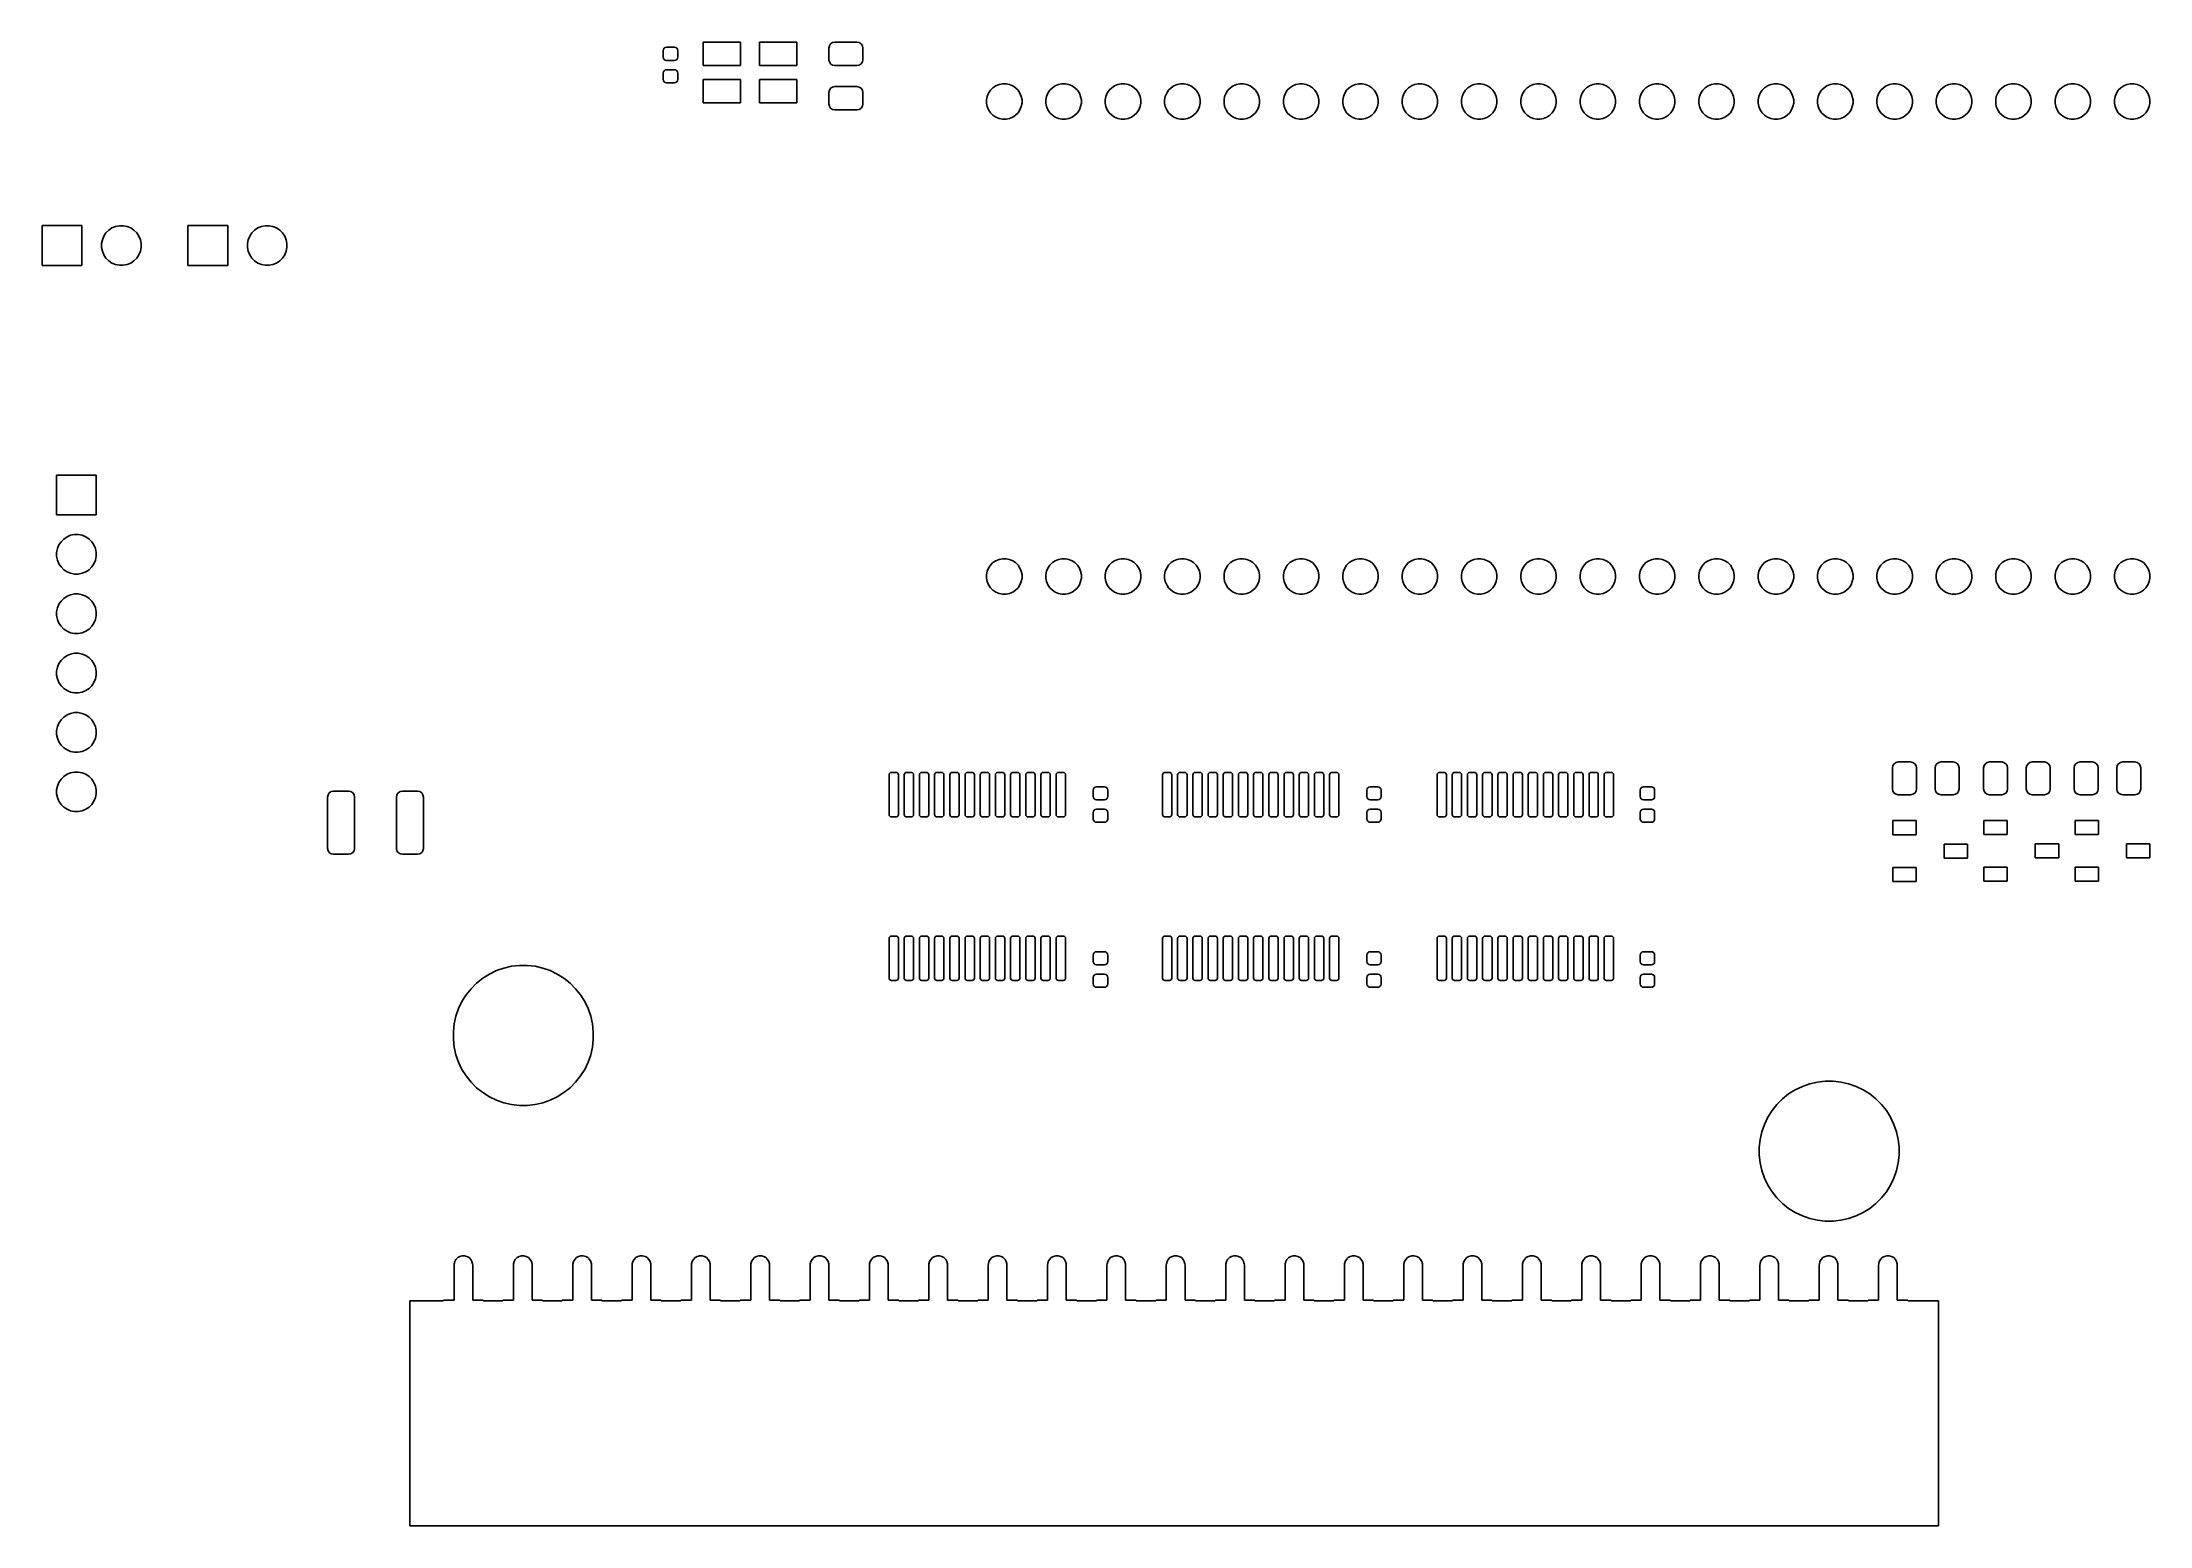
# Model space of a CAD drawing. Header units: inches. Extents: x 2.95 to 6.5, y -4.57 to -2.07.
import ezdxf

# ---------------------------------------------------------------- set-up
doc = ezdxf.new("R2010")
doc.units = ezdxf.units.IN
doc.header["$MEASUREMENT"] = 0
doc.layers.add('BLACK', color=7, linetype='CONTINUOUS')

msp = doc.modelspace()

# ---------------------------------------------------------------- linework, layer by layer
at = {"layer": 'BLACK', "linetype": 'CONTINUOUS'}
for p, q in [((3.9996, -2.0811), (4, -2.079)), ((3.9996, -2.0921), (3.9996, -2.0811)), ((4, -2.0942), (3.9996, -2.0921)), ((4, -2.079), (4.0012, -2.0772)), ((4.0012, -2.096), (4, -2.0942)), ((4.0012, -2.0772), (4.003, -2.076)), ((4.003, -2.076), (4.0051, -2.0756)), ((4.0051, -2.0756), (4.0185, -2.0756)), ((4.0185, -2.0756), (4.0206, -2.076)), ((4.0206, -2.076), (4.0224, -2.0772)), ((4.0224, -2.0772), (4.0236, -2.079)), ((4.0236, -2.0942), (4.0224, -2.096)), ((4.0236, -2.079), (4.024, -2.0811)), ((4.024, -2.0921), (4.0236, -2.0942)), ((4.024, -2.0811), (4.024, -2.0921)), ((4.0669, -2.1063), (4.0669, -2.0669)), ((4.0669, -2.0669), (4.1299, -2.0669)), ((4.1299, -2.0669), (4.1299, -2.1063)), ((4.1614, -2.1063), (4.1614, -2.0669)), ((4.1614, -2.0669), (4.2244, -2.0669)), ((4.2244, -2.0669), (4.2244, -2.1063)), ((4.2785, -2.0768), (4.2793, -2.073)), ((4.2785, -2.0965), (4.2785, -2.0768)), ((4.2793, -2.073), (4.2814, -2.0698)), ((4.2814, -2.0698), (4.2846, -2.0677)), ((4.2846, -2.0677), (4.2884, -2.0669)), ((4.2884, -2.0669), (4.3258, -2.0669)), ((4.3258, -2.0669), (4.3296, -2.0677)), ((4.3296, -2.0677), (4.3327, -2.0698)), ((4.3327, -2.0698), (4.3349, -2.073)), ((4.3349, -2.073), (4.3356, -2.0768)), ((4.3356, -2.0768), (4.3356, -2.0965)), ((3.9996, -2.1189), (4, -2.1168)), ((3.9996, -2.1299), (3.9996, -2.1189)), ((4, -2.132), (3.9996, -2.1299)), ((4, -2.1168), (4.0012, -2.115)), ((4.003, -2.0972), (4.0012, -2.096)), ((4.0012, -2.115), (4.003, -2.1138)), ((4.0051, -2.0976), (4.003, -2.0972)), ((4.003, -2.1138), (4.0051, -2.1134)), ((4.0185, -2.0976), (4.0051, -2.0976)), ((4.0051, -2.1134), (4.0185, -2.1134)), ((4.0206, -2.0972), (4.0185, -2.0976)), ((4.0185, -2.1134), (4.0206, -2.1138)), ((4.0224, -2.096), (4.0206, -2.0972)), ((4.0206, -2.1138), (4.0224, -2.115)), ((4.0224, -2.115), (4.0236, -2.1168)), ((4.0236, -2.1168), (4.024, -2.1189)), ((4.024, -2.1299), (4.0236, -2.132)), ((4.024, -2.1189), (4.024, -2.1299)), ((4.1299, -2.1063), (4.0669, -2.1063)), ((4.0669, -2.1693), (4.0669, -2.1299)), ((4.0669, -2.1299), (4.1299, -2.1299)), ((4.1299, -2.1299), (4.1299, -2.1693)), ((4.2244, -2.1063), (4.1614, -2.1063)), ((4.1614, -2.1693), (4.1614, -2.1299)), ((4.1614, -2.1299), (4.2244, -2.1299)), ((4.2244, -2.1299), (4.2244, -2.1693)), ((4.2793, -2.1002), (4.2785, -2.0965)), ((4.2814, -2.1034), (4.2793, -2.1002)), ((4.2846, -2.1056), (4.2814, -2.1034)), ((4.2884, -2.1063), (4.2846, -2.1056)), ((4.3258, -2.1063), (4.2884, -2.1063)), ((4.3296, -2.1056), (4.3258, -2.1063)), ((4.3327, -2.1034), (4.3296, -2.1056)), ((4.3349, -2.1002), (4.3327, -2.1034)), ((4.3356, -2.0965), (4.3349, -2.1002)), ((4.0012, -2.1338), (4, -2.132)), ((4.003, -2.135), (4.0012, -2.1338)), ((4.0051, -2.1354), (4.003, -2.135)), ((4.0185, -2.1354), (4.0051, -2.1354)), ((4.0206, -2.135), (4.0185, -2.1354)), ((4.0224, -2.1338), (4.0206, -2.135)), ((4.0236, -2.132), (4.0224, -2.1338)), ((4.2785, -2.1516), (4.2793, -2.1478)), ((4.2785, -2.1713), (4.2785, -2.1516)), ((4.2793, -2.1478), (4.2814, -2.1446)), ((4.2814, -2.1446), (4.2846, -2.1425)), ((4.2846, -2.1425), (4.2884, -2.1417)), ((4.2884, -2.1417), (4.3258, -2.1417)), ((4.3258, -2.1417), (4.3296, -2.1425)), ((4.3296, -2.1425), (4.3327, -2.1446)), ((4.3327, -2.1446), (4.3349, -2.1478)), ((4.3349, -2.1478), (4.3356, -2.1516)), ((4.3356, -2.1516), (4.3356, -2.1713)), ((4.5442, -2.164), (4.5453, -2.1582)), ((4.5442, -2.1699), (4.5442, -2.164)), ((4.5453, -2.1582), (4.5476, -2.1528)), ((4.5476, -2.1528), (4.5508, -2.1479)), ((4.5508, -2.1479), (4.555, -2.1437)), ((4.555, -2.1437), (4.5599, -2.1405)), ((4.5599, -2.1405), (4.5653, -2.1382)), ((4.5653, -2.1382), (4.5711, -2.1371)), ((4.5711, -2.1371), (4.577, -2.1371)), ((4.577, -2.1371), (4.5827, -2.1382)), ((4.5827, -2.1382), (4.5882, -2.1405)), ((4.5882, -2.1405), (4.593, -2.1437)), ((4.593, -2.1437), (4.5972, -2.1479)), ((4.5972, -2.1479), (4.6005, -2.1528)), ((4.6005, -2.1528), (4.6027, -2.1582)), ((4.6027, -2.1582), (4.6039, -2.164)), ((4.6039, -2.164), (4.6039, -2.1699)), ((4.6442, -2.164), (4.6453, -2.1582)), ((4.6442, -2.1699), (4.6442, -2.164)), ((4.6453, -2.1582), (4.6476, -2.1528)), ((4.6476, -2.1528), (4.6508, -2.1479)), ((4.6508, -2.1479), (4.655, -2.1437)), ((4.655, -2.1437), (4.6599, -2.1405)), ((4.6599, -2.1405), (4.6653, -2.1382)), ((4.6653, -2.1382), (4.6711, -2.1371)), ((4.6711, -2.1371), (4.677, -2.1371)), ((4.677, -2.1371), (4.6827, -2.1382)), ((4.6827, -2.1382), (4.6882, -2.1405)), ((4.6882, -2.1405), (4.693, -2.1437)), ((4.693, -2.1437), (4.6972, -2.1479)), ((4.6972, -2.1479), (4.7005, -2.1528)), ((4.7005, -2.1528), (4.7027, -2.1582)), ((4.7027, -2.1582), (4.7039, -2.164)), ((4.7039, -2.164), (4.7039, -2.1699)), ((4.7442, -2.164), (4.7453, -2.1582)), ((4.7442, -2.1699), (4.7442, -2.164)), ((4.7453, -2.1582), (4.7476, -2.1528)), ((4.7476, -2.1528), (4.7508, -2.1479)), ((4.7508, -2.1479), (4.755, -2.1437)), ((4.755, -2.1437), (4.7599, -2.1405)), ((4.7599, -2.1405), (4.7653, -2.1382)), ((4.7653, -2.1382), (4.7711, -2.1371)), ((4.7711, -2.1371), (4.777, -2.1371)), ((4.777, -2.1371), (4.7827, -2.1382)), ((4.7827, -2.1382), (4.7882, -2.1405)), ((4.7882, -2.1405), (4.793, -2.1437)), ((4.793, -2.1437), (4.7972, -2.1479)), ((4.7972, -2.1479), (4.8005, -2.1528)), ((4.8005, -2.1528), (4.8027, -2.1582)), ((4.8027, -2.1582), (4.8039, -2.164)), ((4.8039, -2.164), (4.8039, -2.1699)), ((4.8442, -2.164), (4.8453, -2.1582)), ((4.8442, -2.1699), (4.8442, -2.164)), ((4.8453, -2.1582), (4.8476, -2.1528)), ((4.8476, -2.1528), (4.8508, -2.1479)), ((4.8508, -2.1479), (4.855, -2.1437)), ((4.855, -2.1437), (4.8599, -2.1405)), ((4.8599, -2.1405), (4.8653, -2.1382)), ((4.8653, -2.1382), (4.8711, -2.1371)), ((4.8711, -2.1371), (4.877, -2.1371)), ((4.877, -2.1371), (4.8827, -2.1382)), ((4.8827, -2.1382), (4.8882, -2.1405)), ((4.8882, -2.1405), (4.893, -2.1437)), ((4.893, -2.1437), (4.8972, -2.1479)), ((4.8972, -2.1479), (4.9005, -2.1528)), ((4.9005, -2.1528), (4.9027, -2.1582)), ((4.9027, -2.1582), (4.9039, -2.164)), ((4.9039, -2.164), (4.9039, -2.1699)), ((4.9442, -2.164), (4.9453, -2.1582)), ((4.9442, -2.1699), (4.9442, -2.164)), ((4.9453, -2.1582), (4.9476, -2.1528)), ((4.9476, -2.1528), (4.9508, -2.1479)), ((4.9508, -2.1479), (4.955, -2.1437)), ((4.955, -2.1437), (4.9599, -2.1405)), ((4.9599, -2.1405), (4.9653, -2.1382)), ((4.9653, -2.1382), (4.9711, -2.1371)), ((4.9711, -2.1371), (4.977, -2.1371)), ((4.977, -2.1371), (4.9827, -2.1382)), ((4.9827, -2.1382), (4.9882, -2.1405)), ((4.9882, -2.1405), (4.993, -2.1437)), ((4.993, -2.1437), (4.9972, -2.1479)), ((4.9972, -2.1479), (5.0005, -2.1528)), ((5.0005, -2.1528), (5.0027, -2.1582)), ((5.0027, -2.1582), (5.0039, -2.164)), ((5.0039, -2.164), (5.0039, -2.1699)), ((5.0442, -2.164), (5.0453, -2.1582)), ((5.0442, -2.1699), (5.0442, -2.164)), ((5.0453, -2.1582), (5.0476, -2.1528)), ((5.0476, -2.1528), (5.0508, -2.1479)), ((5.0508, -2.1479), (5.055, -2.1437)), ((5.055, -2.1437), (5.0599, -2.1405)), ((5.0599, -2.1405), (5.0653, -2.1382)), ((5.0653, -2.1382), (5.0711, -2.1371)), ((5.0711, -2.1371), (5.077, -2.1371)), ((5.077, -2.1371), (5.0827, -2.1382)), ((5.0827, -2.1382), (5.0882, -2.1405)), ((5.0882, -2.1405), (5.093, -2.1437)), ((5.093, -2.1437), (5.0972, -2.1479)), ((5.0972, -2.1479), (5.1005, -2.1528)), ((5.1005, -2.1528), (5.1027, -2.1582)), ((5.1027, -2.1582), (5.1039, -2.164)), ((5.1039, -2.164), (5.1039, -2.1699)), ((5.1442, -2.164), (5.1453, -2.1582)), ((5.1442, -2.1699), (5.1442, -2.164)), ((5.1453, -2.1582), (5.1476, -2.1528)), ((5.1476, -2.1528), (5.1508, -2.1479)), ((5.1508, -2.1479), (5.155, -2.1437)), ((5.155, -2.1437), (5.1599, -2.1405)), ((5.1599, -2.1405), (5.1653, -2.1382)), ((5.1653, -2.1382), (5.1711, -2.1371)), ((5.1711, -2.1371), (5.177, -2.1371)), ((5.177, -2.1371), (5.1827, -2.1382)), ((5.1827, -2.1382), (5.1882, -2.1405)), ((5.1882, -2.1405), (5.193, -2.1437)), ((5.193, -2.1437), (5.1972, -2.1479)), ((5.1972, -2.1479), (5.2005, -2.1528)), ((5.2005, -2.1528), (5.2027, -2.1582)), ((5.2027, -2.1582), (5.2039, -2.164)), ((5.2039, -2.164), (5.2039, -2.1699)), ((5.2442, -2.164), (5.2453, -2.1582)), ((5.2442, -2.1699), (5.2442, -2.164)), ((5.2453, -2.1582), (5.2476, -2.1528)), ((5.2476, -2.1528), (5.2508, -2.1479)), ((5.2508, -2.1479), (5.255, -2.1437)), ((5.255, -2.1437), (5.2599, -2.1405)), ((5.2599, -2.1405), (5.2653, -2.1382)), ((5.2653, -2.1382), (5.2711, -2.1371)), ((5.2711, -2.1371), (5.277, -2.1371)), ((5.277, -2.1371), (5.2827, -2.1382)), ((5.2827, -2.1382), (5.2882, -2.1405)), ((5.2882, -2.1405), (5.293, -2.1437)), ((5.293, -2.1437), (5.2972, -2.1479)), ((5.2972, -2.1479), (5.3005, -2.1528)), ((5.3005, -2.1528), (5.3027, -2.1582)), ((5.3027, -2.1582), (5.3039, -2.164)), ((5.3039, -2.164), (5.3039, -2.1699)), ((5.3442, -2.164), (5.3453, -2.1582)), ((5.3442, -2.1699), (5.3442, -2.164)), ((5.3453, -2.1582), (5.3476, -2.1528)), ((5.3476, -2.1528), (5.3508, -2.1479)), ((5.3508, -2.1479), (5.355, -2.1437)), ((5.355, -2.1437), (5.3599, -2.1405)), ((5.3599, -2.1405), (5.3653, -2.1382)), ((5.3653, -2.1382), (5.3711, -2.1371)), ((5.3711, -2.1371), (5.377, -2.1371)), ((5.377, -2.1371), (5.3827, -2.1382)), ((5.3827, -2.1382), (5.3882, -2.1405)), ((5.3882, -2.1405), (5.393, -2.1437)), ((5.393, -2.1437), (5.3972, -2.1479)), ((5.3972, -2.1479), (5.4005, -2.1528)), ((5.4005, -2.1528), (5.4027, -2.1582)), ((5.4027, -2.1582), (5.4039, -2.164)), ((5.4039, -2.164), (5.4039, -2.1699)), ((5.4442, -2.164), (5.4453, -2.1582)), ((5.4442, -2.1699), (5.4442, -2.164)), ((5.4453, -2.1582), (5.4476, -2.1528)), ((5.4476, -2.1528), (5.4508, -2.1479)), ((5.4508, -2.1479), (5.455, -2.1437)), ((5.455, -2.1437), (5.4599, -2.1405)), ((5.4599, -2.1405), (5.4653, -2.1382)), ((5.4653, -2.1382), (5.4711, -2.1371)), ((5.4711, -2.1371), (5.477, -2.1371)), ((5.477, -2.1371), (5.4827, -2.1382)), ((5.4827, -2.1382), (5.4882, -2.1405)), ((5.4882, -2.1405), (5.493, -2.1437)), ((5.493, -2.1437), (5.4972, -2.1479)), ((5.4972, -2.1479), (5.5005, -2.1528)), ((5.5005, -2.1528), (5.5027, -2.1582)), ((5.5027, -2.1582), (5.5039, -2.164)), ((5.5039, -2.164), (5.5039, -2.1699)), ((5.5442, -2.164), (5.5453, -2.1582)), ((5.5442, -2.1699), (5.5442, -2.164)), ((5.5453, -2.1582), (5.5476, -2.1528)), ((5.5476, -2.1528), (5.5508, -2.1479)), ((5.5508, -2.1479), (5.555, -2.1437)), ((5.555, -2.1437), (5.5599, -2.1405)), ((5.5599, -2.1405), (5.5653, -2.1382)), ((5.5653, -2.1382), (5.5711, -2.1371)), ((5.5711, -2.1371), (5.577, -2.1371)), ((5.577, -2.1371), (5.5827, -2.1382)), ((5.5827, -2.1382), (5.5882, -2.1405)), ((5.5882, -2.1405), (5.593, -2.1437)), ((5.593, -2.1437), (5.5972, -2.1479)), ((5.5972, -2.1479), (5.6005, -2.1528)), ((5.6005, -2.1528), (5.6027, -2.1582)), ((5.6027, -2.1582), (5.6039, -2.164)), ((5.6039, -2.164), (5.6039, -2.1699)), ((5.6442, -2.164), (5.6453, -2.1582)), ((5.6442, -2.1699), (5.6442, -2.164)), ((5.6453, -2.1582), (5.6476, -2.1528)), ((5.6476, -2.1528), (5.6508, -2.1479)), ((5.6508, -2.1479), (5.655, -2.1437)), ((5.655, -2.1437), (5.6599, -2.1405)), ((5.6599, -2.1405), (5.6653, -2.1382)), ((5.6653, -2.1382), (5.6711, -2.1371)), ((5.6711, -2.1371), (5.677, -2.1371)), ((5.677, -2.1371), (5.6827, -2.1382)), ((5.6827, -2.1382), (5.6882, -2.1405)), ((5.6882, -2.1405), (5.693, -2.1437)), ((5.693, -2.1437), (5.6972, -2.1479)), ((5.6972, -2.1479), (5.7005, -2.1528)), ((5.7005, -2.1528), (5.7027, -2.1582)), ((5.7027, -2.1582), (5.7039, -2.164)), ((5.7039, -2.164), (5.7039, -2.1699)), ((5.7442, -2.164), (5.7453, -2.1582)), ((5.7442, -2.1699), (5.7442, -2.164)), ((5.7453, -2.1582), (5.7476, -2.1528)), ((5.7476, -2.1528), (5.7508, -2.1479)), ((5.7508, -2.1479), (5.755, -2.1437)), ((5.755, -2.1437), (5.7599, -2.1405)), ((5.7599, -2.1405), (5.7653, -2.1382)), ((5.7653, -2.1382), (5.7711, -2.1371)), ((5.7711, -2.1371), (5.777, -2.1371)), ((5.777, -2.1371), (5.7827, -2.1382)), ((5.7827, -2.1382), (5.7882, -2.1405)), ((5.7882, -2.1405), (5.793, -2.1437)), ((5.793, -2.1437), (5.7972, -2.1479)), ((5.7972, -2.1479), (5.8005, -2.1528)), ((5.8005, -2.1528), (5.8027, -2.1582)), ((5.8027, -2.1582), (5.8039, -2.164)), ((5.8039, -2.164), (5.8039, -2.1699)), ((5.8442, -2.164), (5.8453, -2.1582)), ((5.8442, -2.1699), (5.8442, -2.164)), ((5.8453, -2.1582), (5.8476, -2.1528)), ((5.8476, -2.1528), (5.8508, -2.1479)), ((5.8508, -2.1479), (5.855, -2.1437)), ((5.855, -2.1437), (5.8599, -2.1405)), ((5.8599, -2.1405), (5.8653, -2.1382)), ((5.8653, -2.1382), (5.8711, -2.1371)), ((5.8711, -2.1371), (5.877, -2.1371)), ((5.877, -2.1371), (5.8827, -2.1382)), ((5.8827, -2.1382), (5.8882, -2.1405)), ((5.8882, -2.1405), (5.893, -2.1437)), ((5.893, -2.1437), (5.8972, -2.1479)), ((5.8972, -2.1479), (5.9005, -2.1528)), ((5.9005, -2.1528), (5.9027, -2.1582)), ((5.9027, -2.1582), (5.9039, -2.164)), ((5.9039, -2.164), (5.9039, -2.1699)), ((5.9442, -2.164), (5.9453, -2.1582)), ((5.9442, -2.1699), (5.9442, -2.164)), ((5.9453, -2.1582), (5.9476, -2.1528)), ((5.9476, -2.1528), (5.9508, -2.1479)), ((5.9508, -2.1479), (5.955, -2.1437)), ((5.955, -2.1437), (5.9599, -2.1405)), ((5.9599, -2.1405), (5.9653, -2.1382)), ((5.9653, -2.1382), (5.9711, -2.1371)), ((5.9711, -2.1371), (5.977, -2.1371)), ((5.977, -2.1371), (5.9827, -2.1382)), ((5.9827, -2.1382), (5.9882, -2.1405)), ((5.9882, -2.1405), (5.993, -2.1437)), ((5.993, -2.1437), (5.9972, -2.1479)), ((5.9972, -2.1479), (6.0005, -2.1528)), ((6.0005, -2.1528), (6.0027, -2.1582)), ((6.0027, -2.1582), (6.0039, -2.164)), ((6.0039, -2.164), (6.0039, -2.1699)), ((6.0442, -2.164), (6.0453, -2.1582)), ((6.0442, -2.1699), (6.0442, -2.164)), ((6.0453, -2.1582), (6.0476, -2.1528)), ((6.0476, -2.1528), (6.0508, -2.1479)), ((6.0508, -2.1479), (6.055, -2.1437)), ((6.055, -2.1437), (6.0599, -2.1405)), ((6.0599, -2.1405), (6.0653, -2.1382)), ((6.0653, -2.1382), (6.0711, -2.1371)), ((6.0711, -2.1371), (6.077, -2.1371)), ((6.077, -2.1371), (6.0827, -2.1382)), ((6.0827, -2.1382), (6.0882, -2.1405)), ((6.0882, -2.1405), (6.093, -2.1437)), ((6.093, -2.1437), (6.0972, -2.1479)), ((6.0972, -2.1479), (6.1005, -2.1528)), ((6.1005, -2.1528), (6.1027, -2.1582)), ((6.1027, -2.1582), (6.1039, -2.164)), ((6.1039, -2.164), (6.1039, -2.1699)), ((6.1442, -2.164), (6.1453, -2.1582)), ((6.1442, -2.1699), (6.1442, -2.164)), ((6.1453, -2.1582), (6.1476, -2.1528)), ((6.1476, -2.1528), (6.1508, -2.1479)), ((6.1508, -2.1479), (6.155, -2.1437)), ((6.155, -2.1437), (6.1599, -2.1405)), ((6.1599, -2.1405), (6.1653, -2.1382)), ((6.1653, -2.1382), (6.1711, -2.1371)), ((6.1711, -2.1371), (6.177, -2.1371)), ((6.177, -2.1371), (6.1827, -2.1382)), ((6.1827, -2.1382), (6.1882, -2.1405)), ((6.1882, -2.1405), (6.193, -2.1437)), ((6.193, -2.1437), (6.1972, -2.1479)), ((6.1972, -2.1479), (6.2005, -2.1528)), ((6.2005, -2.1528), (6.2027, -2.1582)), ((6.2027, -2.1582), (6.2039, -2.164)), ((6.2039, -2.164), (6.2039, -2.1699)), ((6.2442, -2.164), (6.2453, -2.1582)), ((6.2442, -2.1699), (6.2442, -2.164)), ((6.2453, -2.1582), (6.2476, -2.1528)), ((6.2476, -2.1528), (6.2508, -2.1479)), ((6.2508, -2.1479), (6.255, -2.1437)), ((6.255, -2.1437), (6.2599, -2.1405)), ((6.2599, -2.1405), (6.2653, -2.1382)), ((6.2653, -2.1382), (6.2711, -2.1371)), ((6.2711, -2.1371), (6.277, -2.1371)), ((6.277, -2.1371), (6.2827, -2.1382)), ((6.2827, -2.1382), (6.2882, -2.1405)), ((6.2882, -2.1405), (6.293, -2.1437)), ((6.293, -2.1437), (6.2972, -2.1479)), ((6.2972, -2.1479), (6.3005, -2.1528)), ((6.3005, -2.1528), (6.3027, -2.1582)), ((6.3027, -2.1582), (6.3039, -2.164)), ((6.3039, -2.164), (6.3039, -2.1699)), ((6.3442, -2.164), (6.3453, -2.1582)), ((6.3442, -2.1699), (6.3442, -2.164)), ((6.3453, -2.1582), (6.3476, -2.1528)), ((6.3476, -2.1528), (6.3508, -2.1479)), ((6.3508, -2.1479), (6.355, -2.1437)), ((6.355, -2.1437), (6.3599, -2.1405)), ((6.3599, -2.1405), (6.3653, -2.1382)), ((6.3653, -2.1382), (6.3711, -2.1371)), ((6.3711, -2.1371), (6.377, -2.1371)), ((6.377, -2.1371), (6.3827, -2.1382)), ((6.3827, -2.1382), (6.3882, -2.1405)), ((6.3882, -2.1405), (6.393, -2.1437)), ((6.393, -2.1437), (6.3972, -2.1479)), ((6.3972, -2.1479), (6.4005, -2.1528)), ((6.4005, -2.1528), (6.4027, -2.1582)), ((6.4027, -2.1582), (6.4039, -2.164)), ((6.4039, -2.164), (6.4039, -2.1699)), ((6.4442, -2.164), (6.4453, -2.1582)), ((6.4442, -2.1699), (6.4442, -2.164)), ((6.4453, -2.1582), (6.4476, -2.1528)), ((6.4476, -2.1528), (6.4508, -2.1479)), ((6.4508, -2.1479), (6.455, -2.1437)), ((6.455, -2.1437), (6.4599, -2.1405)), ((6.4599, -2.1405), (6.4653, -2.1382)), ((6.4653, -2.1382), (6.4711, -2.1371)), ((6.4711, -2.1371), (6.477, -2.1371)), ((6.477, -2.1371), (6.4827, -2.1382)), ((6.4827, -2.1382), (6.4882, -2.1405)), ((6.4882, -2.1405), (6.493, -2.1437)), ((6.493, -2.1437), (6.4972, -2.1479)), ((6.4972, -2.1479), (6.5005, -2.1528)), ((6.5005, -2.1528), (6.5027, -2.1582)), ((6.5027, -2.1582), (6.5039, -2.164)), ((6.5039, -2.164), (6.5039, -2.1699)), ((4.1299, -2.1693), (4.0669, -2.1693)), ((4.2244, -2.1693), (4.1614, -2.1693)), ((4.2793, -2.175), (4.2785, -2.1713)), ((4.2814, -2.1782), (4.2793, -2.175)), ((4.2846, -2.1804), (4.2814, -2.1782)), ((4.2884, -2.1811), (4.2846, -2.1804)), ((4.3258, -2.1811), (4.2884, -2.1811)), ((4.3296, -2.1804), (4.3258, -2.1811)), ((4.3327, -2.1782), (4.3296, -2.1804)), ((4.3349, -2.175), (4.3327, -2.1782)), ((4.3356, -2.1713), (4.3349, -2.175)), ((4.5453, -2.1756), (4.5442, -2.1699)), ((4.5476, -2.1811), (4.5453, -2.1756)), ((4.5508, -2.186), (4.5476, -2.1811)), ((4.555, -2.1901), (4.5508, -2.186)), ((4.5599, -2.1934), (4.555, -2.1901)), ((4.5653, -2.1956), (4.5599, -2.1934)), ((4.5711, -2.1968), (4.5653, -2.1956)), ((4.577, -2.1968), (4.5711, -2.1968)), ((4.5827, -2.1956), (4.577, -2.1968)), ((4.5882, -2.1934), (4.5827, -2.1956)), ((4.593, -2.1901), (4.5882, -2.1934)), ((4.5972, -2.186), (4.593, -2.1901)), ((4.6005, -2.1811), (4.5972, -2.186)), ((4.6027, -2.1756), (4.6005, -2.1811)), ((4.6039, -2.1699), (4.6027, -2.1756)), ((4.6453, -2.1756), (4.6442, -2.1699)), ((4.6476, -2.1811), (4.6453, -2.1756)), ((4.6508, -2.186), (4.6476, -2.1811)), ((4.655, -2.1901), (4.6508, -2.186)), ((4.6599, -2.1934), (4.655, -2.1901)), ((4.6653, -2.1956), (4.6599, -2.1934)), ((4.6711, -2.1968), (4.6653, -2.1956)), ((4.677, -2.1968), (4.6711, -2.1968)), ((4.6827, -2.1956), (4.677, -2.1968)), ((4.6882, -2.1934), (4.6827, -2.1956)), ((4.693, -2.1901), (4.6882, -2.1934)), ((4.6972, -2.186), (4.693, -2.1901)), ((4.7005, -2.1811), (4.6972, -2.186)), ((4.7027, -2.1756), (4.7005, -2.1811)), ((4.7039, -2.1699), (4.7027, -2.1756)), ((4.7453, -2.1756), (4.7442, -2.1699)), ((4.7476, -2.1811), (4.7453, -2.1756)), ((4.7508, -2.186), (4.7476, -2.1811)), ((4.755, -2.1901), (4.7508, -2.186)), ((4.7599, -2.1934), (4.755, -2.1901)), ((4.7653, -2.1956), (4.7599, -2.1934)), ((4.7711, -2.1968), (4.7653, -2.1956)), ((4.777, -2.1968), (4.7711, -2.1968)), ((4.7827, -2.1956), (4.777, -2.1968)), ((4.7882, -2.1934), (4.7827, -2.1956)), ((4.793, -2.1901), (4.7882, -2.1934)), ((4.7972, -2.186), (4.793, -2.1901)), ((4.8005, -2.1811), (4.7972, -2.186)), ((4.8027, -2.1756), (4.8005, -2.1811)), ((4.8039, -2.1699), (4.8027, -2.1756)), ((4.8453, -2.1756), (4.8442, -2.1699)), ((4.8476, -2.1811), (4.8453, -2.1756)), ((4.8508, -2.186), (4.8476, -2.1811)), ((4.855, -2.1901), (4.8508, -2.186)), ((4.8599, -2.1934), (4.855, -2.1901)), ((4.8653, -2.1956), (4.8599, -2.1934)), ((4.8711, -2.1968), (4.8653, -2.1956)), ((4.877, -2.1968), (4.8711, -2.1968)), ((4.8827, -2.1956), (4.877, -2.1968)), ((4.8882, -2.1934), (4.8827, -2.1956)), ((4.893, -2.1901), (4.8882, -2.1934)), ((4.8972, -2.186), (4.893, -2.1901)), ((4.9005, -2.1811), (4.8972, -2.186)), ((4.9027, -2.1756), (4.9005, -2.1811)), ((4.9039, -2.1699), (4.9027, -2.1756)), ((4.9453, -2.1756), (4.9442, -2.1699)), ((4.9476, -2.1811), (4.9453, -2.1756)), ((4.9508, -2.186), (4.9476, -2.1811)), ((4.955, -2.1901), (4.9508, -2.186)), ((4.9599, -2.1934), (4.955, -2.1901)), ((4.9653, -2.1956), (4.9599, -2.1934)), ((4.9711, -2.1968), (4.9653, -2.1956)), ((4.977, -2.1968), (4.9711, -2.1968)), ((4.9827, -2.1956), (4.977, -2.1968)), ((4.9882, -2.1934), (4.9827, -2.1956)), ((4.993, -2.1901), (4.9882, -2.1934)), ((4.9972, -2.186), (4.993, -2.1901)), ((5.0005, -2.1811), (4.9972, -2.186)), ((5.0027, -2.1756), (5.0005, -2.1811)), ((5.0039, -2.1699), (5.0027, -2.1756)), ((5.0453, -2.1756), (5.0442, -2.1699)), ((5.0476, -2.1811), (5.0453, -2.1756)), ((5.0508, -2.186), (5.0476, -2.1811)), ((5.055, -2.1901), (5.0508, -2.186)), ((5.0599, -2.1934), (5.055, -2.1901)), ((5.0653, -2.1956), (5.0599, -2.1934)), ((5.0711, -2.1968), (5.0653, -2.1956)), ((5.077, -2.1968), (5.0711, -2.1968)), ((5.0827, -2.1956), (5.077, -2.1968)), ((5.0882, -2.1934), (5.0827, -2.1956)), ((5.093, -2.1901), (5.0882, -2.1934)), ((5.0972, -2.186), (5.093, -2.1901)), ((5.1005, -2.1811), (5.0972, -2.186)), ((5.1027, -2.1756), (5.1005, -2.1811)), ((5.1039, -2.1699), (5.1027, -2.1756)), ((5.1453, -2.1756), (5.1442, -2.1699)), ((5.1476, -2.1811), (5.1453, -2.1756)), ((5.1508, -2.186), (5.1476, -2.1811)), ((5.155, -2.1901), (5.1508, -2.186)), ((5.1599, -2.1934), (5.155, -2.1901)), ((5.1653, -2.1956), (5.1599, -2.1934)), ((5.1711, -2.1968), (5.1653, -2.1956)), ((5.177, -2.1968), (5.1711, -2.1968)), ((5.1827, -2.1956), (5.177, -2.1968)), ((5.1882, -2.1934), (5.1827, -2.1956)), ((5.193, -2.1901), (5.1882, -2.1934)), ((5.1972, -2.186), (5.193, -2.1901)), ((5.2005, -2.1811), (5.1972, -2.186)), ((5.2027, -2.1756), (5.2005, -2.1811)), ((5.2039, -2.1699), (5.2027, -2.1756)), ((5.2453, -2.1756), (5.2442, -2.1699)), ((5.2476, -2.1811), (5.2453, -2.1756)), ((5.2508, -2.186), (5.2476, -2.1811)), ((5.255, -2.1901), (5.2508, -2.186)), ((5.2599, -2.1934), (5.255, -2.1901)), ((5.2653, -2.1956), (5.2599, -2.1934)), ((5.2711, -2.1968), (5.2653, -2.1956)), ((5.277, -2.1968), (5.2711, -2.1968)), ((5.2827, -2.1956), (5.277, -2.1968)), ((5.2882, -2.1934), (5.2827, -2.1956)), ((5.293, -2.1901), (5.2882, -2.1934)), ((5.2972, -2.186), (5.293, -2.1901)), ((5.3005, -2.1811), (5.2972, -2.186)), ((5.3027, -2.1756), (5.3005, -2.1811)), ((5.3039, -2.1699), (5.3027, -2.1756)), ((5.3453, -2.1756), (5.3442, -2.1699)), ((5.3476, -2.1811), (5.3453, -2.1756)), ((5.3508, -2.186), (5.3476, -2.1811)), ((5.355, -2.1901), (5.3508, -2.186)), ((5.3599, -2.1934), (5.355, -2.1901)), ((5.3653, -2.1956), (5.3599, -2.1934)), ((5.3711, -2.1968), (5.3653, -2.1956)), ((5.377, -2.1968), (5.3711, -2.1968)), ((5.3827, -2.1956), (5.377, -2.1968)), ((5.3882, -2.1934), (5.3827, -2.1956)), ((5.393, -2.1901), (5.3882, -2.1934)), ((5.3972, -2.186), (5.393, -2.1901)), ((5.4005, -2.1811), (5.3972, -2.186)), ((5.4027, -2.1756), (5.4005, -2.1811)), ((5.4039, -2.1699), (5.4027, -2.1756)), ((5.4453, -2.1756), (5.4442, -2.1699)), ((5.4476, -2.1811), (5.4453, -2.1756)), ((5.4508, -2.186), (5.4476, -2.1811)), ((5.455, -2.1901), (5.4508, -2.186)), ((5.4599, -2.1934), (5.455, -2.1901)), ((5.4653, -2.1956), (5.4599, -2.1934)), ((5.4711, -2.1968), (5.4653, -2.1956)), ((5.477, -2.1968), (5.4711, -2.1968)), ((5.4827, -2.1956), (5.477, -2.1968)), ((5.4882, -2.1934), (5.4827, -2.1956)), ((5.493, -2.1901), (5.4882, -2.1934)), ((5.4972, -2.186), (5.493, -2.1901)), ((5.5005, -2.1811), (5.4972, -2.186)), ((5.5027, -2.1756), (5.5005, -2.1811)), ((5.5039, -2.1699), (5.5027, -2.1756)), ((5.5453, -2.1756), (5.5442, -2.1699)), ((5.5476, -2.1811), (5.5453, -2.1756)), ((5.5508, -2.186), (5.5476, -2.1811)), ((5.555, -2.1901), (5.5508, -2.186)), ((5.5599, -2.1934), (5.555, -2.1901)), ((5.5653, -2.1956), (5.5599, -2.1934)), ((5.5711, -2.1968), (5.5653, -2.1956)), ((5.577, -2.1968), (5.5711, -2.1968)), ((5.5827, -2.1956), (5.577, -2.1968)), ((5.5882, -2.1934), (5.5827, -2.1956)), ((5.593, -2.1901), (5.5882, -2.1934)), ((5.5972, -2.186), (5.593, -2.1901)), ((5.6005, -2.1811), (5.5972, -2.186)), ((5.6027, -2.1756), (5.6005, -2.1811)), ((5.6039, -2.1699), (5.6027, -2.1756)), ((5.6453, -2.1756), (5.6442, -2.1699)), ((5.6476, -2.1811), (5.6453, -2.1756)), ((5.6508, -2.186), (5.6476, -2.1811)), ((5.655, -2.1901), (5.6508, -2.186)), ((5.6599, -2.1934), (5.655, -2.1901)), ((5.6653, -2.1956), (5.6599, -2.1934)), ((5.6711, -2.1968), (5.6653, -2.1956)), ((5.677, -2.1968), (5.6711, -2.1968)), ((5.6827, -2.1956), (5.677, -2.1968)), ((5.6882, -2.1934), (5.6827, -2.1956)), ((5.693, -2.1901), (5.6882, -2.1934)), ((5.6972, -2.186), (5.693, -2.1901)), ((5.7005, -2.1811), (5.6972, -2.186)), ((5.7027, -2.1756), (5.7005, -2.1811)), ((5.7039, -2.1699), (5.7027, -2.1756)), ((5.7453, -2.1756), (5.7442, -2.1699)), ((5.7476, -2.1811), (5.7453, -2.1756)), ((5.7508, -2.186), (5.7476, -2.1811)), ((5.755, -2.1901), (5.7508, -2.186)), ((5.7599, -2.1934), (5.755, -2.1901)), ((5.7653, -2.1956), (5.7599, -2.1934)), ((5.7711, -2.1968), (5.7653, -2.1956)), ((5.777, -2.1968), (5.7711, -2.1968)), ((5.7827, -2.1956), (5.777, -2.1968)), ((5.7882, -2.1934), (5.7827, -2.1956)), ((5.793, -2.1901), (5.7882, -2.1934)), ((5.7972, -2.186), (5.793, -2.1901)), ((5.8005, -2.1811), (5.7972, -2.186)), ((5.8027, -2.1756), (5.8005, -2.1811)), ((5.8039, -2.1699), (5.8027, -2.1756)), ((5.8453, -2.1756), (5.8442, -2.1699)), ((5.8476, -2.1811), (5.8453, -2.1756)), ((5.8508, -2.186), (5.8476, -2.1811)), ((5.855, -2.1901), (5.8508, -2.186)), ((5.8599, -2.1934), (5.855, -2.1901)), ((5.8653, -2.1956), (5.8599, -2.1934)), ((5.8711, -2.1968), (5.8653, -2.1956)), ((5.877, -2.1968), (5.8711, -2.1968)), ((5.8827, -2.1956), (5.877, -2.1968)), ((5.8882, -2.1934), (5.8827, -2.1956)), ((5.893, -2.1901), (5.8882, -2.1934)), ((5.8972, -2.186), (5.893, -2.1901)), ((5.9005, -2.1811), (5.8972, -2.186)), ((5.9027, -2.1756), (5.9005, -2.1811)), ((5.9039, -2.1699), (5.9027, -2.1756)), ((5.9453, -2.1756), (5.9442, -2.1699)), ((5.9476, -2.1811), (5.9453, -2.1756)), ((5.9508, -2.186), (5.9476, -2.1811)), ((5.955, -2.1901), (5.9508, -2.186)), ((5.9599, -2.1934), (5.955, -2.1901)), ((5.9653, -2.1956), (5.9599, -2.1934)), ((5.9711, -2.1968), (5.9653, -2.1956)), ((5.977, -2.1968), (5.9711, -2.1968)), ((5.9827, -2.1956), (5.977, -2.1968)), ((5.9882, -2.1934), (5.9827, -2.1956)), ((5.993, -2.1901), (5.9882, -2.1934)), ((5.9972, -2.186), (5.993, -2.1901)), ((6.0005, -2.1811), (5.9972, -2.186)), ((6.0027, -2.1756), (6.0005, -2.1811)), ((6.0039, -2.1699), (6.0027, -2.1756)), ((6.0453, -2.1756), (6.0442, -2.1699)), ((6.0476, -2.1811), (6.0453, -2.1756)), ((6.0508, -2.186), (6.0476, -2.1811)), ((6.055, -2.1901), (6.0508, -2.186)), ((6.0599, -2.1934), (6.055, -2.1901)), ((6.0653, -2.1956), (6.0599, -2.1934)), ((6.0711, -2.1968), (6.0653, -2.1956)), ((6.077, -2.1968), (6.0711, -2.1968)), ((6.0827, -2.1956), (6.077, -2.1968)), ((6.0882, -2.1934), (6.0827, -2.1956)), ((6.093, -2.1901), (6.0882, -2.1934)), ((6.0972, -2.186), (6.093, -2.1901)), ((6.1005, -2.1811), (6.0972, -2.186)), ((6.1027, -2.1756), (6.1005, -2.1811)), ((6.1039, -2.1699), (6.1027, -2.1756)), ((6.1453, -2.1756), (6.1442, -2.1699)), ((6.1476, -2.1811), (6.1453, -2.1756)), ((6.1508, -2.186), (6.1476, -2.1811)), ((6.155, -2.1901), (6.1508, -2.186)), ((6.1599, -2.1934), (6.155, -2.1901)), ((6.1653, -2.1956), (6.1599, -2.1934)), ((6.1711, -2.1968), (6.1653, -2.1956)), ((6.177, -2.1968), (6.1711, -2.1968)), ((6.1827, -2.1956), (6.177, -2.1968)), ((6.1882, -2.1934), (6.1827, -2.1956)), ((6.193, -2.1901), (6.1882, -2.1934)), ((6.1972, -2.186), (6.193, -2.1901)), ((6.2005, -2.1811), (6.1972, -2.186)), ((6.2027, -2.1756), (6.2005, -2.1811)), ((6.2039, -2.1699), (6.2027, -2.1756)), ((6.2453, -2.1756), (6.2442, -2.1699)), ((6.2476, -2.1811), (6.2453, -2.1756)), ((6.2508, -2.186), (6.2476, -2.1811)), ((6.255, -2.1901), (6.2508, -2.186)), ((6.2599, -2.1934), (6.255, -2.1901)), ((6.2653, -2.1956), (6.2599, -2.1934)), ((6.2711, -2.1968), (6.2653, -2.1956)), ((6.277, -2.1968), (6.2711, -2.1968)), ((6.2827, -2.1956), (6.277, -2.1968)), ((6.2882, -2.1934), (6.2827, -2.1956)), ((6.293, -2.1901), (6.2882, -2.1934)), ((6.2972, -2.186), (6.293, -2.1901)), ((6.3005, -2.1811), (6.2972, -2.186)), ((6.3027, -2.1756), (6.3005, -2.1811)), ((6.3039, -2.1699), (6.3027, -2.1756)), ((6.3453, -2.1756), (6.3442, -2.1699)), ((6.3476, -2.1811), (6.3453, -2.1756)), ((6.3508, -2.186), (6.3476, -2.1811)), ((6.355, -2.1901), (6.3508, -2.186)), ((6.3599, -2.1934), (6.355, -2.1901)), ((6.3653, -2.1956), (6.3599, -2.1934)), ((6.3711, -2.1968), (6.3653, -2.1956)), ((6.377, -2.1968), (6.3711, -2.1968)), ((6.3827, -2.1956), (6.377, -2.1968)), ((6.3882, -2.1934), (6.3827, -2.1956)), ((6.393, -2.1901), (6.3882, -2.1934)), ((6.3972, -2.186), (6.393, -2.1901)), ((6.4005, -2.1811), (6.3972, -2.186)), ((6.4027, -2.1756), (6.4005, -2.1811)), ((6.4039, -2.1699), (6.4027, -2.1756)), ((6.4453, -2.1756), (6.4442, -2.1699)), ((6.4476, -2.1811), (6.4453, -2.1756)), ((6.4508, -2.186), (6.4476, -2.1811)), ((6.455, -2.1901), (6.4508, -2.186)), ((6.4599, -2.1934), (6.455, -2.1901)), ((6.4653, -2.1956), (6.4599, -2.1934)), ((6.4711, -2.1968), (6.4653, -2.1956)), ((6.477, -2.1968), (6.4711, -2.1968)), ((6.4827, -2.1956), (6.477, -2.1968)), ((6.4882, -2.1934), (6.4827, -2.1956)), ((6.493, -2.1901), (6.4882, -2.1934)), ((6.4972, -2.186), (6.493, -2.1901)), ((6.5005, -2.1811), (6.4972, -2.186)), ((6.5027, -2.1756), (6.5005, -2.1811)), ((6.5039, -2.1699), (6.5027, -2.1756)), ((2.9531, -2.4429), (2.9531, -2.376)), ((2.9531, -2.376), (3.0201, -2.376)), ((3.0201, -2.376), (3.0201, -2.4429)), ((3.0708, -2.3799), (3.0769, -2.3774)), ((3.0769, -2.3774), (3.0833, -2.3761)), ((3.0833, -2.3761), (3.0899, -2.3761)), ((3.0899, -2.3761), (3.0963, -2.3774)), ((3.0963, -2.3774), (3.1024, -2.3799)), ((3.1988, -2.4429), (3.1988, -2.376)), ((3.1988, -2.376), (3.2657, -2.376)), ((3.2657, -2.376), (3.2657, -2.4429)), ((3.3165, -2.3799), (3.3226, -2.3774)), ((3.3226, -2.3774), (3.329, -2.3761)), ((3.329, -2.3761), (3.3356, -2.3761)), ((3.3356, -2.3761), (3.342, -2.3774)), ((3.342, -2.3774), (3.3481, -2.3799)), ((3.0533, -2.4062), (3.0546, -2.3997)), ((3.0533, -2.4127), (3.0533, -2.4062)), ((3.0546, -2.4192), (3.0533, -2.4127)), ((3.0546, -2.3997), (3.0571, -2.3937)), ((3.0571, -2.3937), (3.0607, -2.3882)), ((3.0607, -2.3882), (3.0654, -2.3836)), ((3.0654, -2.3836), (3.0708, -2.3799)), ((3.1024, -2.3799), (3.1078, -2.3836)), ((3.1078, -2.3836), (3.1125, -2.3882)), ((3.1125, -2.3882), (3.1161, -2.3937)), ((3.1161, -2.3937), (3.1186, -2.3997)), ((3.1186, -2.3997), (3.1199, -2.4062)), ((3.1199, -2.4127), (3.1186, -2.4192)), ((3.1199, -2.4062), (3.1199, -2.4127)), ((3.299, -2.4062), (3.3003, -2.3997)), ((3.299, -2.4127), (3.299, -2.4062)), ((3.3003, -2.4192), (3.299, -2.4127)), ((3.3003, -2.3997), (3.3028, -2.3937)), ((3.3028, -2.3937), (3.3064, -2.3882)), ((3.3064, -2.3882), (3.3111, -2.3836)), ((3.3111, -2.3836), (3.3165, -2.3799)), ((3.3481, -2.3799), (3.3535, -2.3836)), ((3.3535, -2.3836), (3.3582, -2.3882)), ((3.3582, -2.3882), (3.3618, -2.3937)), ((3.3618, -2.3937), (3.3643, -2.3997)), ((3.3643, -2.3997), (3.3656, -2.4062)), ((3.3656, -2.4127), (3.3643, -2.4192)), ((3.3656, -2.4062), (3.3656, -2.4127)), ((3.0201, -2.4429), (2.9531, -2.4429)), ((3.0571, -2.4252), (3.0546, -2.4192)), ((3.0607, -2.4307), (3.0571, -2.4252)), ((3.0654, -2.4353), (3.0607, -2.4307)), ((3.0708, -2.439), (3.0654, -2.4353)), ((3.0769, -2.4415), (3.0708, -2.439)), ((3.0833, -2.4428), (3.0769, -2.4415)), ((3.0899, -2.4428), (3.0833, -2.4428)), ((3.0963, -2.4415), (3.0899, -2.4428)), ((3.1024, -2.439), (3.0963, -2.4415)), ((3.1078, -2.4353), (3.1024, -2.439)), ((3.1125, -2.4307), (3.1078, -2.4353)), ((3.1161, -2.4252), (3.1125, -2.4307)), ((3.1186, -2.4192), (3.1161, -2.4252)), ((3.2657, -2.4429), (3.1988, -2.4429)), ((3.3028, -2.4252), (3.3003, -2.4192)), ((3.3064, -2.4307), (3.3028, -2.4252)), ((3.3111, -2.4353), (3.3064, -2.4307)), ((3.3165, -2.439), (3.3111, -2.4353)), ((3.3226, -2.4415), (3.3165, -2.439)), ((3.329, -2.4428), (3.3226, -2.4415)), ((3.3356, -2.4428), (3.329, -2.4428)), ((3.342, -2.4415), (3.3356, -2.4428)), ((3.3481, -2.439), (3.342, -2.4415)), ((3.3535, -2.4353), (3.3481, -2.439)), ((3.3582, -2.4307), (3.3535, -2.4353)), ((3.3618, -2.4252), (3.3582, -2.4307)), ((3.3643, -2.4192), (3.3618, -2.4252)), ((2.9774, -2.8632), (2.9774, -2.7963)), ((2.9774, -2.7963), (3.0443, -2.7963)), ((3.0443, -2.7963), (3.0443, -2.8632)), ((3.0443, -2.8632), (2.9774, -2.8632)), ((2.9813, -2.9139), (2.985, -2.9085)), ((2.985, -2.9085), (2.9896, -2.9039)), ((2.9896, -2.9039), (2.9951, -2.9002)), ((2.9951, -2.9002), (3.0011, -2.8977)), ((3.0011, -2.8977), (3.0075, -2.8964)), ((3.0075, -2.8964), (3.0141, -2.8964)), ((3.0141, -2.8964), (3.0205, -2.8977)), ((3.0205, -2.8977), (3.0266, -2.9002)), ((3.0266, -2.9002), (3.0321, -2.9039)), ((3.0321, -2.9039), (3.0367, -2.9085)), ((3.0367, -2.9085), (3.0403, -2.9139)), ((2.9775, -2.9264), (2.9788, -2.92)), ((2.9775, -2.933), (2.9775, -2.9264)), ((2.9788, -2.9394), (2.9775, -2.933)), ((2.9788, -2.92), (2.9813, -2.9139)), ((2.9813, -2.9455), (2.9788, -2.9394)), ((2.985, -2.951), (2.9813, -2.9455)), ((3.0403, -2.9455), (3.0367, -2.951)), ((3.0403, -2.9139), (3.0429, -2.92)), ((3.0429, -2.9394), (3.0403, -2.9455)), ((3.0429, -2.92), (3.0441, -2.9264)), ((3.0441, -2.933), (3.0429, -2.9394)), ((3.0441, -2.9264), (3.0441, -2.933)), ((4.5508, -2.9479), (4.555, -2.9437)), ((4.555, -2.9437), (4.5599, -2.9405)), ((4.5599, -2.9405), (4.5653, -2.9382)), ((4.5653, -2.9382), (4.5711, -2.9371)), ((4.5711, -2.9371), (4.577, -2.9371)), ((4.577, -2.9371), (4.5827, -2.9382)), ((4.5827, -2.9382), (4.5882, -2.9405)), ((4.5882, -2.9405), (4.593, -2.9437)), ((4.593, -2.9437), (4.5972, -2.9479)), ((4.6508, -2.9479), (4.655, -2.9437)), ((4.655, -2.9437), (4.6599, -2.9405)), ((4.6599, -2.9405), (4.6653, -2.9382)), ((4.6653, -2.9382), (4.6711, -2.9371)), ((4.6711, -2.9371), (4.677, -2.9371)), ((4.677, -2.9371), (4.6827, -2.9382)), ((4.6827, -2.9382), (4.6882, -2.9405)), ((4.6882, -2.9405), (4.693, -2.9437)), ((4.693, -2.9437), (4.6972, -2.9479)), ((4.7508, -2.9479), (4.755, -2.9437)), ((4.755, -2.9437), (4.7599, -2.9405)), ((4.7599, -2.9405), (4.7653, -2.9382)), ((4.7653, -2.9382), (4.7711, -2.9371)), ((4.7711, -2.9371), (4.777, -2.9371)), ((4.777, -2.9371), (4.7827, -2.9382)), ((4.7827, -2.9382), (4.7882, -2.9405)), ((4.7882, -2.9405), (4.793, -2.9437)), ((4.793, -2.9437), (4.7972, -2.9479)), ((4.8508, -2.9479), (4.855, -2.9437)), ((4.855, -2.9437), (4.8599, -2.9405)), ((4.8599, -2.9405), (4.8653, -2.9382)), ((4.8653, -2.9382), (4.8711, -2.9371)), ((4.8711, -2.9371), (4.877, -2.9371)), ((4.877, -2.9371), (4.8827, -2.9382)), ((4.8827, -2.9382), (4.8882, -2.9405)), ((4.8882, -2.9405), (4.893, -2.9437)), ((4.893, -2.9437), (4.8972, -2.9479)), ((4.9508, -2.9479), (4.955, -2.9437)), ((4.955, -2.9437), (4.9599, -2.9405)), ((4.9599, -2.9405), (4.9653, -2.9382)), ((4.9653, -2.9382), (4.9711, -2.9371)), ((4.9711, -2.9371), (4.977, -2.9371)), ((4.977, -2.9371), (4.9827, -2.9382)), ((4.9827, -2.9382), (4.9882, -2.9405)), ((4.9882, -2.9405), (4.993, -2.9437)), ((4.993, -2.9437), (4.9972, -2.9479)), ((5.0508, -2.9479), (5.055, -2.9437)), ((5.055, -2.9437), (5.0599, -2.9405)), ((5.0599, -2.9405), (5.0653, -2.9382)), ((5.0653, -2.9382), (5.0711, -2.9371)), ((5.0711, -2.9371), (5.077, -2.9371)), ((5.077, -2.9371), (5.0827, -2.9382)), ((5.0827, -2.9382), (5.0882, -2.9405)), ((5.0882, -2.9405), (5.093, -2.9437)), ((5.093, -2.9437), (5.0972, -2.9479)), ((5.1508, -2.9479), (5.155, -2.9437)), ((5.155, -2.9437), (5.1599, -2.9405)), ((5.1599, -2.9405), (5.1653, -2.9382)), ((5.1653, -2.9382), (5.1711, -2.9371)), ((5.1711, -2.9371), (5.177, -2.9371)), ((5.177, -2.9371), (5.1827, -2.9382)), ((5.1827, -2.9382), (5.1882, -2.9405)), ((5.1882, -2.9405), (5.193, -2.9437)), ((5.193, -2.9437), (5.1972, -2.9479)), ((5.2508, -2.9479), (5.255, -2.9437)), ((5.255, -2.9437), (5.2599, -2.9405)), ((5.2599, -2.9405), (5.2653, -2.9382)), ((5.2653, -2.9382), (5.2711, -2.9371)), ((5.2711, -2.9371), (5.277, -2.9371)), ((5.277, -2.9371), (5.2827, -2.9382)), ((5.2827, -2.9382), (5.2882, -2.9405)), ((5.2882, -2.9405), (5.293, -2.9437)), ((5.293, -2.9437), (5.2972, -2.9479)), ((5.3508, -2.9479), (5.355, -2.9437)), ((5.355, -2.9437), (5.3599, -2.9405)), ((5.3599, -2.9405), (5.3653, -2.9382)), ((5.3653, -2.9382), (5.3711, -2.9371)), ((5.3711, -2.9371), (5.377, -2.9371)), ((5.377, -2.9371), (5.3827, -2.9382)), ((5.3827, -2.9382), (5.3882, -2.9405)), ((5.3882, -2.9405), (5.393, -2.9437)), ((5.393, -2.9437), (5.3972, -2.9479)), ((5.4508, -2.9479), (5.455, -2.9437)), ((5.455, -2.9437), (5.4599, -2.9405)), ((5.4599, -2.9405), (5.4653, -2.9382)), ((5.4653, -2.9382), (5.4711, -2.9371)), ((5.4711, -2.9371), (5.477, -2.9371)), ((5.477, -2.9371), (5.4827, -2.9382)), ((5.4827, -2.9382), (5.4882, -2.9405)), ((5.4882, -2.9405), (5.493, -2.9437)), ((5.493, -2.9437), (5.4972, -2.9479)), ((5.5508, -2.9479), (5.555, -2.9437)), ((5.555, -2.9437), (5.5599, -2.9405)), ((5.5599, -2.9405), (5.5653, -2.9382)), ((5.5653, -2.9382), (5.5711, -2.9371)), ((5.5711, -2.9371), (5.577, -2.9371)), ((5.577, -2.9371), (5.5827, -2.9382)), ((5.5827, -2.9382), (5.5882, -2.9405)), ((5.5882, -2.9405), (5.593, -2.9437)), ((5.593, -2.9437), (5.5972, -2.9479)), ((5.6508, -2.9479), (5.655, -2.9437)), ((5.655, -2.9437), (5.6599, -2.9405)), ((5.6599, -2.9405), (5.6653, -2.9382)), ((5.6653, -2.9382), (5.6711, -2.9371)), ((5.6711, -2.9371), (5.677, -2.9371)), ((5.677, -2.9371), (5.6827, -2.9382)), ((5.6827, -2.9382), (5.6882, -2.9405)), ((5.6882, -2.9405), (5.693, -2.9437)), ((5.693, -2.9437), (5.6972, -2.9479)), ((5.7508, -2.9479), (5.755, -2.9437)), ((5.755, -2.9437), (5.7599, -2.9405)), ((5.7599, -2.9405), (5.7653, -2.9382)), ((5.7653, -2.9382), (5.7711, -2.9371)), ((5.7711, -2.9371), (5.777, -2.9371)), ((5.777, -2.9371), (5.7827, -2.9382)), ((5.7827, -2.9382), (5.7882, -2.9405)), ((5.7882, -2.9405), (5.793, -2.9437)), ((5.793, -2.9437), (5.7972, -2.9479)), ((5.8508, -2.9479), (5.855, -2.9437)), ((5.855, -2.9437), (5.8599, -2.9405)), ((5.8599, -2.9405), (5.8653, -2.9382)), ((5.8653, -2.9382), (5.8711, -2.9371)), ((5.8711, -2.9371), (5.877, -2.9371)), ((5.877, -2.9371), (5.8827, -2.9382)), ((5.8827, -2.9382), (5.8882, -2.9405)), ((5.8882, -2.9405), (5.893, -2.9437)), ((5.893, -2.9437), (5.8972, -2.9479)), ((5.9508, -2.9479), (5.955, -2.9437)), ((5.955, -2.9437), (5.9599, -2.9405)), ((5.9599, -2.9405), (5.9653, -2.9382)), ((5.9653, -2.9382), (5.9711, -2.9371)), ((5.9711, -2.9371), (5.977, -2.9371)), ((5.977, -2.9371), (5.9827, -2.9382)), ((5.9827, -2.9382), (5.9882, -2.9405)), ((5.9882, -2.9405), (5.993, -2.9437)), ((5.993, -2.9437), (5.9972, -2.9479)), ((6.0508, -2.9479), (6.055, -2.9437)), ((6.055, -2.9437), (6.0599, -2.9405)), ((6.0599, -2.9405), (6.0653, -2.9382)), ((6.0653, -2.9382), (6.0711, -2.9371)), ((6.0711, -2.9371), (6.077, -2.9371)), ((6.077, -2.9371), (6.0827, -2.9382)), ((6.0827, -2.9382), (6.0882, -2.9405)), ((6.0882, -2.9405), (6.093, -2.9437)), ((6.093, -2.9437), (6.0972, -2.9479)), ((6.1508, -2.9479), (6.155, -2.9437)), ((6.155, -2.9437), (6.1599, -2.9405)), ((6.1599, -2.9405), (6.1653, -2.9382)), ((6.1653, -2.9382), (6.1711, -2.9371)), ((6.1711, -2.9371), (6.177, -2.9371)), ((6.177, -2.9371), (6.1827, -2.9382)), ((6.1827, -2.9382), (6.1882, -2.9405)), ((6.1882, -2.9405), (6.193, -2.9437)), ((6.193, -2.9437), (6.1972, -2.9479)), ((6.2508, -2.9479), (6.255, -2.9437)), ((6.255, -2.9437), (6.2599, -2.9405)), ((6.2599, -2.9405), (6.2653, -2.9382)), ((6.2653, -2.9382), (6.2711, -2.9371)), ((6.2711, -2.9371), (6.277, -2.9371)), ((6.277, -2.9371), (6.2827, -2.9382)), ((6.2827, -2.9382), (6.2882, -2.9405)), ((6.2882, -2.9405), (6.293, -2.9437)), ((6.293, -2.9437), (6.2972, -2.9479)), ((6.3508, -2.9479), (6.355, -2.9437)), ((6.355, -2.9437), (6.3599, -2.9405)), ((6.3599, -2.9405), (6.3653, -2.9382)), ((6.3653, -2.9382), (6.3711, -2.9371)), ((6.3711, -2.9371), (6.377, -2.9371)), ((6.377, -2.9371), (6.3827, -2.9382)), ((6.3827, -2.9382), (6.3882, -2.9405)), ((6.3882, -2.9405), (6.393, -2.9437)), ((6.393, -2.9437), (6.3972, -2.9479)), ((6.4508, -2.9479), (6.455, -2.9437)), ((6.455, -2.9437), (6.4599, -2.9405)), ((6.4599, -2.9405), (6.4653, -2.9382)), ((6.4653, -2.9382), (6.4711, -2.9371)), ((6.4711, -2.9371), (6.477, -2.9371)), ((6.477, -2.9371), (6.4827, -2.9382)), ((6.4827, -2.9382), (6.4882, -2.9405)), ((6.4882, -2.9405), (6.493, -2.9437)), ((6.493, -2.9437), (6.4972, -2.9479)), ((2.9896, -2.9556), (2.985, -2.951)), ((2.9951, -2.9592), (2.9896, -2.9556)), ((3.0011, -2.9617), (2.9951, -2.9592)), ((3.0075, -2.963), (3.0011, -2.9617)), ((3.0141, -2.963), (3.0075, -2.963)), ((3.0205, -2.9617), (3.0141, -2.963)), ((3.0266, -2.9592), (3.0205, -2.9617)), ((3.0321, -2.9556), (3.0266, -2.9592)), ((3.0367, -2.951), (3.0321, -2.9556)), ((4.5442, -2.964), (4.5453, -2.9582)), ((4.5442, -2.9699), (4.5442, -2.964)), ((4.5453, -2.9756), (4.5442, -2.9699)), ((4.5453, -2.9582), (4.5476, -2.9528)), ((4.5476, -2.9811), (4.5453, -2.9756)), ((4.5476, -2.9528), (4.5508, -2.9479)), ((4.5508, -2.986), (4.5476, -2.9811)), ((4.5972, -2.9479), (4.6005, -2.9528)), ((4.6005, -2.9811), (4.5972, -2.986)), ((4.6005, -2.9528), (4.6027, -2.9582)), ((4.6027, -2.9756), (4.6005, -2.9811)), ((4.6027, -2.9582), (4.6039, -2.964)), ((4.6039, -2.9699), (4.6027, -2.9756)), ((4.6039, -2.964), (4.6039, -2.9699)), ((4.6442, -2.964), (4.6453, -2.9582)), ((4.6442, -2.9699), (4.6442, -2.964)), ((4.6453, -2.9756), (4.6442, -2.9699)), ((4.6453, -2.9582), (4.6476, -2.9528)), ((4.6476, -2.9811), (4.6453, -2.9756)), ((4.6476, -2.9528), (4.6508, -2.9479)), ((4.6508, -2.986), (4.6476, -2.9811)), ((4.6972, -2.9479), (4.7005, -2.9528)), ((4.7005, -2.9811), (4.6972, -2.986)), ((4.7005, -2.9528), (4.7027, -2.9582)), ((4.7027, -2.9756), (4.7005, -2.9811)), ((4.7027, -2.9582), (4.7039, -2.964)), ((4.7039, -2.9699), (4.7027, -2.9756)), ((4.7039, -2.964), (4.7039, -2.9699)), ((4.7442, -2.964), (4.7453, -2.9582)), ((4.7442, -2.9699), (4.7442, -2.964)), ((4.7453, -2.9756), (4.7442, -2.9699)), ((4.7453, -2.9582), (4.7476, -2.9528)), ((4.7476, -2.9811), (4.7453, -2.9756)), ((4.7476, -2.9528), (4.7508, -2.9479)), ((4.7508, -2.986), (4.7476, -2.9811)), ((4.7972, -2.9479), (4.8005, -2.9528)), ((4.8005, -2.9811), (4.7972, -2.986)), ((4.8005, -2.9528), (4.8027, -2.9582)), ((4.8027, -2.9756), (4.8005, -2.9811)), ((4.8027, -2.9582), (4.8039, -2.964)), ((4.8039, -2.9699), (4.8027, -2.9756)), ((4.8039, -2.964), (4.8039, -2.9699)), ((4.8442, -2.964), (4.8453, -2.9582)), ((4.8442, -2.9699), (4.8442, -2.964)), ((4.8453, -2.9756), (4.8442, -2.9699)), ((4.8453, -2.9582), (4.8476, -2.9528)), ((4.8476, -2.9811), (4.8453, -2.9756)), ((4.8476, -2.9528), (4.8508, -2.9479)), ((4.8508, -2.986), (4.8476, -2.9811)), ((4.8972, -2.9479), (4.9005, -2.9528)), ((4.9005, -2.9811), (4.8972, -2.986)), ((4.9005, -2.9528), (4.9027, -2.9582)), ((4.9027, -2.9756), (4.9005, -2.9811)), ((4.9027, -2.9582), (4.9039, -2.964)), ((4.9039, -2.9699), (4.9027, -2.9756)), ((4.9039, -2.964), (4.9039, -2.9699)), ((4.9442, -2.964), (4.9453, -2.9582)), ((4.9442, -2.9699), (4.9442, -2.964)), ((4.9453, -2.9756), (4.9442, -2.9699)), ((4.9453, -2.9582), (4.9476, -2.9528)), ((4.9476, -2.9811), (4.9453, -2.9756)), ((4.9476, -2.9528), (4.9508, -2.9479)), ((4.9508, -2.986), (4.9476, -2.9811)), ((4.9972, -2.9479), (5.0005, -2.9528)), ((5.0005, -2.9811), (4.9972, -2.986)), ((5.0005, -2.9528), (5.0027, -2.9582)), ((5.0027, -2.9756), (5.0005, -2.9811)), ((5.0027, -2.9582), (5.0039, -2.964)), ((5.0039, -2.9699), (5.0027, -2.9756)), ((5.0039, -2.964), (5.0039, -2.9699)), ((5.0442, -2.964), (5.0453, -2.9582)), ((5.0442, -2.9699), (5.0442, -2.964)), ((5.0453, -2.9756), (5.0442, -2.9699)), ((5.0453, -2.9582), (5.0476, -2.9528)), ((5.0476, -2.9811), (5.0453, -2.9756)), ((5.0476, -2.9528), (5.0508, -2.9479)), ((5.0508, -2.986), (5.0476, -2.9811)), ((5.0972, -2.9479), (5.1005, -2.9528)), ((5.1005, -2.9811), (5.0972, -2.986)), ((5.1005, -2.9528), (5.1027, -2.9582)), ((5.1027, -2.9756), (5.1005, -2.9811)), ((5.1027, -2.9582), (5.1039, -2.964)), ((5.1039, -2.9699), (5.1027, -2.9756)), ((5.1039, -2.964), (5.1039, -2.9699)), ((5.1442, -2.964), (5.1453, -2.9582)), ((5.1442, -2.9699), (5.1442, -2.964)), ((5.1453, -2.9756), (5.1442, -2.9699)), ((5.1453, -2.9582), (5.1476, -2.9528)), ((5.1476, -2.9811), (5.1453, -2.9756)), ((5.1476, -2.9528), (5.1508, -2.9479)), ((5.1508, -2.986), (5.1476, -2.9811)), ((5.1972, -2.9479), (5.2005, -2.9528)), ((5.2005, -2.9811), (5.1972, -2.986)), ((5.2005, -2.9528), (5.2027, -2.9582)), ((5.2027, -2.9756), (5.2005, -2.9811)), ((5.2027, -2.9582), (5.2039, -2.964)), ((5.2039, -2.9699), (5.2027, -2.9756)), ((5.2039, -2.964), (5.2039, -2.9699)), ((5.2442, -2.964), (5.2453, -2.9582)), ((5.2442, -2.9699), (5.2442, -2.964)), ((5.2453, -2.9756), (5.2442, -2.9699)), ((5.2453, -2.9582), (5.2476, -2.9528)), ((5.2476, -2.9811), (5.2453, -2.9756)), ((5.2476, -2.9528), (5.2508, -2.9479)), ((5.2508, -2.986), (5.2476, -2.9811)), ((5.2972, -2.9479), (5.3005, -2.9528)), ((5.3005, -2.9811), (5.2972, -2.986)), ((5.3005, -2.9528), (5.3027, -2.9582)), ((5.3027, -2.9756), (5.3005, -2.9811)), ((5.3027, -2.9582), (5.3039, -2.964)), ((5.3039, -2.9699), (5.3027, -2.9756)), ((5.3039, -2.964), (5.3039, -2.9699)), ((5.3442, -2.964), (5.3453, -2.9582)), ((5.3442, -2.9699), (5.3442, -2.964)), ((5.3453, -2.9756), (5.3442, -2.9699)), ((5.3453, -2.9582), (5.3476, -2.9528)), ((5.3476, -2.9811), (5.3453, -2.9756)), ((5.3476, -2.9528), (5.3508, -2.9479)), ((5.3508, -2.986), (5.3476, -2.9811)), ((5.3972, -2.9479), (5.4005, -2.9528)), ((5.4005, -2.9811), (5.3972, -2.986)), ((5.4005, -2.9528), (5.4027, -2.9582)), ((5.4027, -2.9756), (5.4005, -2.9811)), ((5.4027, -2.9582), (5.4039, -2.964)), ((5.4039, -2.9699), (5.4027, -2.9756)), ((5.4039, -2.964), (5.4039, -2.9699)), ((5.4442, -2.964), (5.4453, -2.9582)), ((5.4442, -2.9699), (5.4442, -2.964)), ((5.4453, -2.9756), (5.4442, -2.9699)), ((5.4453, -2.9582), (5.4476, -2.9528)), ((5.4476, -2.9811), (5.4453, -2.9756)), ((5.4476, -2.9528), (5.4508, -2.9479)), ((5.4508, -2.986), (5.4476, -2.9811)), ((5.4972, -2.9479), (5.5005, -2.9528)), ((5.5005, -2.9811), (5.4972, -2.986)), ((5.5005, -2.9528), (5.5027, -2.9582)), ((5.5027, -2.9756), (5.5005, -2.9811)), ((5.5027, -2.9582), (5.5039, -2.964)), ((5.5039, -2.9699), (5.5027, -2.9756)), ((5.5039, -2.964), (5.5039, -2.9699)), ((5.5442, -2.964), (5.5453, -2.9582)), ((5.5442, -2.9699), (5.5442, -2.964)), ((5.5453, -2.9756), (5.5442, -2.9699)), ((5.5453, -2.9582), (5.5476, -2.9528)), ((5.5476, -2.9811), (5.5453, -2.9756)), ((5.5476, -2.9528), (5.5508, -2.9479)), ((5.5508, -2.986), (5.5476, -2.9811)), ((5.5972, -2.9479), (5.6005, -2.9528)), ((5.6005, -2.9811), (5.5972, -2.986)), ((5.6005, -2.9528), (5.6027, -2.9582)), ((5.6027, -2.9756), (5.6005, -2.9811)), ((5.6027, -2.9582), (5.6039, -2.964)), ((5.6039, -2.9699), (5.6027, -2.9756)), ((5.6039, -2.964), (5.6039, -2.9699)), ((5.6442, -2.964), (5.6453, -2.9582)), ((5.6442, -2.9699), (5.6442, -2.964)), ((5.6453, -2.9756), (5.6442, -2.9699)), ((5.6453, -2.9582), (5.6476, -2.9528)), ((5.6476, -2.9811), (5.6453, -2.9756)), ((5.6476, -2.9528), (5.6508, -2.9479)), ((5.6508, -2.986), (5.6476, -2.9811)), ((5.6972, -2.9479), (5.7005, -2.9528)), ((5.7005, -2.9811), (5.6972, -2.986)), ((5.7005, -2.9528), (5.7027, -2.9582)), ((5.7027, -2.9756), (5.7005, -2.9811)), ((5.7027, -2.9582), (5.7039, -2.964)), ((5.7039, -2.9699), (5.7027, -2.9756)), ((5.7039, -2.964), (5.7039, -2.9699)), ((5.7442, -2.964), (5.7453, -2.9582)), ((5.7442, -2.9699), (5.7442, -2.964)), ((5.7453, -2.9756), (5.7442, -2.9699)), ((5.7453, -2.9582), (5.7476, -2.9528)), ((5.7476, -2.9811), (5.7453, -2.9756)), ((5.7476, -2.9528), (5.7508, -2.9479)), ((5.7508, -2.986), (5.7476, -2.9811)), ((5.7972, -2.9479), (5.8005, -2.9528)), ((5.8005, -2.9811), (5.7972, -2.986)), ((5.8005, -2.9528), (5.8027, -2.9582)), ((5.8027, -2.9756), (5.8005, -2.9811)), ((5.8027, -2.9582), (5.8039, -2.964)), ((5.8039, -2.9699), (5.8027, -2.9756)), ((5.8039, -2.964), (5.8039, -2.9699)), ((5.8442, -2.964), (5.8453, -2.9582)), ((5.8442, -2.9699), (5.8442, -2.964)), ((5.8453, -2.9756), (5.8442, -2.9699)), ((5.8453, -2.9582), (5.8476, -2.9528)), ((5.8476, -2.9811), (5.8453, -2.9756)), ((5.8476, -2.9528), (5.8508, -2.9479)), ((5.8508, -2.986), (5.8476, -2.9811)), ((5.8972, -2.9479), (5.9005, -2.9528)), ((5.9005, -2.9811), (5.8972, -2.986)), ((5.9005, -2.9528), (5.9027, -2.9582)), ((5.9027, -2.9756), (5.9005, -2.9811)), ((5.9027, -2.9582), (5.9039, -2.964)), ((5.9039, -2.9699), (5.9027, -2.9756)), ((5.9039, -2.964), (5.9039, -2.9699)), ((5.9442, -2.964), (5.9453, -2.9582)), ((5.9442, -2.9699), (5.9442, -2.964)), ((5.9453, -2.9756), (5.9442, -2.9699)), ((5.9453, -2.9582), (5.9476, -2.9528)), ((5.9476, -2.9811), (5.9453, -2.9756)), ((5.9476, -2.9528), (5.9508, -2.9479)), ((5.9508, -2.986), (5.9476, -2.9811)), ((5.9972, -2.9479), (6.0005, -2.9528)), ((6.0005, -2.9811), (5.9972, -2.986)), ((6.0005, -2.9528), (6.0027, -2.9582)), ((6.0027, -2.9756), (6.0005, -2.9811)), ((6.0027, -2.9582), (6.0039, -2.964)), ((6.0039, -2.9699), (6.0027, -2.9756)), ((6.0039, -2.964), (6.0039, -2.9699)), ((6.0442, -2.964), (6.0453, -2.9582)), ((6.0442, -2.9699), (6.0442, -2.964)), ((6.0453, -2.9756), (6.0442, -2.9699)), ((6.0453, -2.9582), (6.0476, -2.9528)), ((6.0476, -2.9811), (6.0453, -2.9756)), ((6.0476, -2.9528), (6.0508, -2.9479)), ((6.0508, -2.986), (6.0476, -2.9811)), ((6.0972, -2.9479), (6.1005, -2.9528)), ((6.1005, -2.9811), (6.0972, -2.986)), ((6.1005, -2.9528), (6.1027, -2.9582)), ((6.1027, -2.9756), (6.1005, -2.9811)), ((6.1027, -2.9582), (6.1039, -2.964)), ((6.1039, -2.9699), (6.1027, -2.9756)), ((6.1039, -2.964), (6.1039, -2.9699)), ((6.1442, -2.964), (6.1453, -2.9582)), ((6.1442, -2.9699), (6.1442, -2.964)), ((6.1453, -2.9756), (6.1442, -2.9699)), ((6.1453, -2.9582), (6.1476, -2.9528)), ((6.1476, -2.9811), (6.1453, -2.9756)), ((6.1476, -2.9528), (6.1508, -2.9479)), ((6.1508, -2.986), (6.1476, -2.9811)), ((6.1972, -2.9479), (6.2005, -2.9528)), ((6.2005, -2.9811), (6.1972, -2.986)), ((6.2005, -2.9528), (6.2027, -2.9582)), ((6.2027, -2.9756), (6.2005, -2.9811)), ((6.2027, -2.9582), (6.2039, -2.964)), ((6.2039, -2.9699), (6.2027, -2.9756)), ((6.2039, -2.964), (6.2039, -2.9699)), ((6.2442, -2.964), (6.2453, -2.9582)), ((6.2442, -2.9699), (6.2442, -2.964)), ((6.2453, -2.9756), (6.2442, -2.9699)), ((6.2453, -2.9582), (6.2476, -2.9528)), ((6.2476, -2.9811), (6.2453, -2.9756)), ((6.2476, -2.9528), (6.2508, -2.9479)), ((6.2508, -2.986), (6.2476, -2.9811)), ((6.2972, -2.9479), (6.3005, -2.9528)), ((6.3005, -2.9811), (6.2972, -2.986)), ((6.3005, -2.9528), (6.3027, -2.9582)), ((6.3027, -2.9756), (6.3005, -2.9811)), ((6.3027, -2.9582), (6.3039, -2.964)), ((6.3039, -2.9699), (6.3027, -2.9756)), ((6.3039, -2.964), (6.3039, -2.9699)), ((6.3442, -2.964), (6.3453, -2.9582)), ((6.3442, -2.9699), (6.3442, -2.964)), ((6.3453, -2.9756), (6.3442, -2.9699)), ((6.3453, -2.9582), (6.3476, -2.9528)), ((6.3476, -2.9811), (6.3453, -2.9756)), ((6.3476, -2.9528), (6.3508, -2.9479)), ((6.3508, -2.986), (6.3476, -2.9811)), ((6.3972, -2.9479), (6.4005, -2.9528)), ((6.4005, -2.9811), (6.3972, -2.986)), ((6.4005, -2.9528), (6.4027, -2.9582)), ((6.4027, -2.9756), (6.4005, -2.9811)), ((6.4027, -2.9582), (6.4039, -2.964)), ((6.4039, -2.9699), (6.4027, -2.9756)), ((6.4039, -2.964), (6.4039, -2.9699)), ((6.4442, -2.964), (6.4453, -2.9582)), ((6.4442, -2.9699), (6.4442, -2.964)), ((6.4453, -2.9756), (6.4442, -2.9699)), ((6.4453, -2.9582), (6.4476, -2.9528)), ((6.4476, -2.9811), (6.4453, -2.9756)), ((6.4476, -2.9528), (6.4508, -2.9479)), ((6.4508, -2.986), (6.4476, -2.9811)), ((6.4972, -2.9479), (6.5005, -2.9528)), ((6.5005, -2.9811), (6.4972, -2.986)), ((6.5005, -2.9528), (6.5027, -2.9582)), ((6.5027, -2.9756), (6.5005, -2.9811)), ((6.5027, -2.9582), (6.5039, -2.964)), ((6.5039, -2.9699), (6.5027, -2.9756)), ((6.5039, -2.964), (6.5039, -2.9699)), ((2.9788, -3.02), (2.9813, -3.0139)), ((2.9813, -3.0139), (2.985, -3.0085)), ((2.985, -3.0085), (2.9896, -3.0039)), ((2.9896, -3.0039), (2.9951, -3.0002)), ((2.9951, -3.0002), (3.0011, -2.9977)), ((3.0011, -2.9977), (3.0075, -2.9964)), ((3.0075, -2.9964), (3.0141, -2.9964)), ((3.0141, -2.9964), (3.0205, -2.9977)), ((3.0205, -2.9977), (3.0266, -3.0002)), ((3.0266, -3.0002), (3.0321, -3.0039)), ((3.0321, -3.0039), (3.0367, -3.0085)), ((3.0367, -3.0085), (3.0403, -3.0139)), ((3.0403, -3.0139), (3.0429, -3.02)), ((4.555, -2.9901), (4.5508, -2.986)), ((4.5599, -2.9934), (4.555, -2.9901)), ((4.5653, -2.9956), (4.5599, -2.9934)), ((4.5711, -2.9968), (4.5653, -2.9956)), ((4.577, -2.9968), (4.5711, -2.9968)), ((4.5827, -2.9956), (4.577, -2.9968)), ((4.5882, -2.9934), (4.5827, -2.9956)), ((4.593, -2.9901), (4.5882, -2.9934)), ((4.5972, -2.986), (4.593, -2.9901)), ((4.655, -2.9901), (4.6508, -2.986)), ((4.6599, -2.9934), (4.655, -2.9901)), ((4.6653, -2.9956), (4.6599, -2.9934)), ((4.6711, -2.9968), (4.6653, -2.9956)), ((4.677, -2.9968), (4.6711, -2.9968)), ((4.6827, -2.9956), (4.677, -2.9968)), ((4.6882, -2.9934), (4.6827, -2.9956)), ((4.693, -2.9901), (4.6882, -2.9934)), ((4.6972, -2.986), (4.693, -2.9901)), ((4.755, -2.9901), (4.7508, -2.986)), ((4.7599, -2.9934), (4.755, -2.9901)), ((4.7653, -2.9956), (4.7599, -2.9934)), ((4.7711, -2.9968), (4.7653, -2.9956)), ((4.777, -2.9968), (4.7711, -2.9968)), ((4.7827, -2.9956), (4.777, -2.9968)), ((4.7882, -2.9934), (4.7827, -2.9956)), ((4.793, -2.9901), (4.7882, -2.9934)), ((4.7972, -2.986), (4.793, -2.9901)), ((4.855, -2.9901), (4.8508, -2.986)), ((4.8599, -2.9934), (4.855, -2.9901)), ((4.8653, -2.9956), (4.8599, -2.9934)), ((4.8711, -2.9968), (4.8653, -2.9956)), ((4.877, -2.9968), (4.8711, -2.9968)), ((4.8827, -2.9956), (4.877, -2.9968)), ((4.8882, -2.9934), (4.8827, -2.9956)), ((4.893, -2.9901), (4.8882, -2.9934)), ((4.8972, -2.986), (4.893, -2.9901)), ((4.955, -2.9901), (4.9508, -2.986)), ((4.9599, -2.9934), (4.955, -2.9901)), ((4.9653, -2.9956), (4.9599, -2.9934)), ((4.9711, -2.9968), (4.9653, -2.9956)), ((4.977, -2.9968), (4.9711, -2.9968)), ((4.9827, -2.9956), (4.977, -2.9968)), ((4.9882, -2.9934), (4.9827, -2.9956)), ((4.993, -2.9901), (4.9882, -2.9934)), ((4.9972, -2.986), (4.993, -2.9901)), ((5.055, -2.9901), (5.0508, -2.986)), ((5.0599, -2.9934), (5.055, -2.9901)), ((5.0653, -2.9956), (5.0599, -2.9934)), ((5.0711, -2.9968), (5.0653, -2.9956)), ((5.077, -2.9968), (5.0711, -2.9968)), ((5.0827, -2.9956), (5.077, -2.9968)), ((5.0882, -2.9934), (5.0827, -2.9956)), ((5.093, -2.9901), (5.0882, -2.9934)), ((5.0972, -2.986), (5.093, -2.9901)), ((5.155, -2.9901), (5.1508, -2.986)), ((5.1599, -2.9934), (5.155, -2.9901)), ((5.1653, -2.9956), (5.1599, -2.9934)), ((5.1711, -2.9968), (5.1653, -2.9956)), ((5.177, -2.9968), (5.1711, -2.9968)), ((5.1827, -2.9956), (5.177, -2.9968)), ((5.1882, -2.9934), (5.1827, -2.9956)), ((5.193, -2.9901), (5.1882, -2.9934)), ((5.1972, -2.986), (5.193, -2.9901)), ((5.255, -2.9901), (5.2508, -2.986)), ((5.2599, -2.9934), (5.255, -2.9901)), ((5.2653, -2.9956), (5.2599, -2.9934)), ((5.2711, -2.9968), (5.2653, -2.9956)), ((5.277, -2.9968), (5.2711, -2.9968)), ((5.2827, -2.9956), (5.277, -2.9968)), ((5.2882, -2.9934), (5.2827, -2.9956)), ((5.293, -2.9901), (5.2882, -2.9934)), ((5.2972, -2.986), (5.293, -2.9901)), ((5.355, -2.9901), (5.3508, -2.986)), ((5.3599, -2.9934), (5.355, -2.9901)), ((5.3653, -2.9956), (5.3599, -2.9934)), ((5.3711, -2.9968), (5.3653, -2.9956)), ((5.377, -2.9968), (5.3711, -2.9968)), ((5.3827, -2.9956), (5.377, -2.9968)), ((5.3882, -2.9934), (5.3827, -2.9956)), ((5.393, -2.9901), (5.3882, -2.9934)), ((5.3972, -2.986), (5.393, -2.9901)), ((5.455, -2.9901), (5.4508, -2.986)), ((5.4599, -2.9934), (5.455, -2.9901)), ((5.4653, -2.9956), (5.4599, -2.9934)), ((5.4711, -2.9968), (5.4653, -2.9956)), ((5.477, -2.9968), (5.4711, -2.9968)), ((5.4827, -2.9956), (5.477, -2.9968)), ((5.4882, -2.9934), (5.4827, -2.9956)), ((5.493, -2.9901), (5.4882, -2.9934)), ((5.4972, -2.986), (5.493, -2.9901)), ((5.555, -2.9901), (5.5508, -2.986)), ((5.5599, -2.9934), (5.555, -2.9901)), ((5.5653, -2.9956), (5.5599, -2.9934)), ((5.5711, -2.9968), (5.5653, -2.9956)), ((5.577, -2.9968), (5.5711, -2.9968)), ((5.5827, -2.9956), (5.577, -2.9968)), ((5.5882, -2.9934), (5.5827, -2.9956)), ((5.593, -2.9901), (5.5882, -2.9934)), ((5.5972, -2.986), (5.593, -2.9901)), ((5.655, -2.9901), (5.6508, -2.986)), ((5.6599, -2.9934), (5.655, -2.9901)), ((5.6653, -2.9956), (5.6599, -2.9934)), ((5.6711, -2.9968), (5.6653, -2.9956)), ((5.677, -2.9968), (5.6711, -2.9968)), ((5.6827, -2.9956), (5.677, -2.9968)), ((5.6882, -2.9934), (5.6827, -2.9956)), ((5.693, -2.9901), (5.6882, -2.9934)), ((5.6972, -2.986), (5.693, -2.9901)), ((5.755, -2.9901), (5.7508, -2.986)), ((5.7599, -2.9934), (5.755, -2.9901)), ((5.7653, -2.9956), (5.7599, -2.9934)), ((5.7711, -2.9968), (5.7653, -2.9956)), ((5.777, -2.9968), (5.7711, -2.9968)), ((5.7827, -2.9956), (5.777, -2.9968)), ((5.7882, -2.9934), (5.7827, -2.9956)), ((5.793, -2.9901), (5.7882, -2.9934)), ((5.7972, -2.986), (5.793, -2.9901)), ((5.855, -2.9901), (5.8508, -2.986)), ((5.8599, -2.9934), (5.855, -2.9901)), ((5.8653, -2.9956), (5.8599, -2.9934)), ((5.8711, -2.9968), (5.8653, -2.9956)), ((5.877, -2.9968), (5.8711, -2.9968)), ((5.8827, -2.9956), (5.877, -2.9968)), ((5.8882, -2.9934), (5.8827, -2.9956)), ((5.893, -2.9901), (5.8882, -2.9934)), ((5.8972, -2.986), (5.893, -2.9901)), ((5.955, -2.9901), (5.9508, -2.986)), ((5.9599, -2.9934), (5.955, -2.9901)), ((5.9653, -2.9956), (5.9599, -2.9934)), ((5.9711, -2.9968), (5.9653, -2.9956)), ((5.977, -2.9968), (5.9711, -2.9968)), ((5.9827, -2.9956), (5.977, -2.9968)), ((5.9882, -2.9934), (5.9827, -2.9956)), ((5.993, -2.9901), (5.9882, -2.9934)), ((5.9972, -2.986), (5.993, -2.9901)), ((6.055, -2.9901), (6.0508, -2.986)), ((6.0599, -2.9934), (6.055, -2.9901)), ((6.0653, -2.9956), (6.0599, -2.9934)), ((6.0711, -2.9968), (6.0653, -2.9956)), ((6.077, -2.9968), (6.0711, -2.9968)), ((6.0827, -2.9956), (6.077, -2.9968)), ((6.0882, -2.9934), (6.0827, -2.9956)), ((6.093, -2.9901), (6.0882, -2.9934)), ((6.0972, -2.986), (6.093, -2.9901)), ((6.155, -2.9901), (6.1508, -2.986)), ((6.1599, -2.9934), (6.155, -2.9901)), ((6.1653, -2.9956), (6.1599, -2.9934)), ((6.1711, -2.9968), (6.1653, -2.9956)), ((6.177, -2.9968), (6.1711, -2.9968)), ((6.1827, -2.9956), (6.177, -2.9968)), ((6.1882, -2.9934), (6.1827, -2.9956)), ((6.193, -2.9901), (6.1882, -2.9934)), ((6.1972, -2.986), (6.193, -2.9901)), ((6.255, -2.9901), (6.2508, -2.986)), ((6.2599, -2.9934), (6.255, -2.9901)), ((6.2653, -2.9956), (6.2599, -2.9934)), ((6.2711, -2.9968), (6.2653, -2.9956)), ((6.277, -2.9968), (6.2711, -2.9968)), ((6.2827, -2.9956), (6.277, -2.9968)), ((6.2882, -2.9934), (6.2827, -2.9956)), ((6.293, -2.9901), (6.2882, -2.9934)), ((6.2972, -2.986), (6.293, -2.9901)), ((6.355, -2.9901), (6.3508, -2.986)), ((6.3599, -2.9934), (6.355, -2.9901)), ((6.3653, -2.9956), (6.3599, -2.9934)), ((6.3711, -2.9968), (6.3653, -2.9956)), ((6.377, -2.9968), (6.3711, -2.9968)), ((6.3827, -2.9956), (6.377, -2.9968)), ((6.3882, -2.9934), (6.3827, -2.9956)), ((6.393, -2.9901), (6.3882, -2.9934)), ((6.3972, -2.986), (6.393, -2.9901)), ((6.455, -2.9901), (6.4508, -2.986)), ((6.4599, -2.9934), (6.455, -2.9901)), ((6.4653, -2.9956), (6.4599, -2.9934)), ((6.4711, -2.9968), (6.4653, -2.9956)), ((6.477, -2.9968), (6.4711, -2.9968)), ((6.4827, -2.9956), (6.477, -2.9968)), ((6.4882, -2.9934), (6.4827, -2.9956)), ((6.493, -2.9901), (6.4882, -2.9934)), ((6.4972, -2.986), (6.493, -2.9901)), ((2.9775, -3.0264), (2.9788, -3.02)), ((2.9775, -3.033), (2.9775, -3.0264)), ((2.9788, -3.0394), (2.9775, -3.033)), ((2.9813, -3.0455), (2.9788, -3.0394)), ((2.985, -3.051), (2.9813, -3.0455)), ((2.9896, -3.0556), (2.985, -3.051)), ((3.0367, -3.051), (3.0321, -3.0556)), ((3.0403, -3.0455), (3.0367, -3.051)), ((3.0429, -3.0394), (3.0403, -3.0455)), ((3.0429, -3.02), (3.0441, -3.0264)), ((3.0441, -3.033), (3.0429, -3.0394)), ((3.0441, -3.0264), (3.0441, -3.033)), ((2.9951, -3.0592), (2.9896, -3.0556)), ((3.0011, -3.0617), (2.9951, -3.0592)), ((3.0075, -3.063), (3.0011, -3.0617)), ((3.0141, -3.063), (3.0075, -3.063)), ((3.0205, -3.0617), (3.0141, -3.063)), ((3.0266, -3.0592), (3.0205, -3.0617)), ((3.0321, -3.0556), (3.0266, -3.0592)), ((2.9775, -3.1264), (2.9788, -3.12)), ((2.9788, -3.12), (2.9813, -3.1139)), ((2.9813, -3.1139), (2.985, -3.1085)), ((2.985, -3.1085), (2.9896, -3.1039)), ((2.9896, -3.1039), (2.9951, -3.1002)), ((2.9951, -3.1002), (3.0011, -3.0977)), ((3.0011, -3.0977), (3.0075, -3.0964)), ((3.0075, -3.0964), (3.0141, -3.0964)), ((3.0141, -3.0964), (3.0205, -3.0977)), ((3.0205, -3.0977), (3.0266, -3.1002)), ((3.0266, -3.1002), (3.0321, -3.1039)), ((3.0321, -3.1039), (3.0367, -3.1085)), ((3.0367, -3.1085), (3.0403, -3.1139)), ((3.0403, -3.1139), (3.0429, -3.12)), ((3.0429, -3.12), (3.0441, -3.1264)), ((2.9775, -3.133), (2.9775, -3.1264)), ((2.9788, -3.1394), (2.9775, -3.133)), ((2.9813, -3.1455), (2.9788, -3.1394)), ((2.985, -3.151), (2.9813, -3.1455)), ((2.9896, -3.1556), (2.985, -3.151)), ((2.9951, -3.1592), (2.9896, -3.1556)), ((3.0011, -3.1617), (2.9951, -3.1592)), ((3.0266, -3.1592), (3.0205, -3.1617)), ((3.0321, -3.1556), (3.0266, -3.1592)), ((3.0367, -3.151), (3.0321, -3.1556)), ((3.0403, -3.1455), (3.0367, -3.151)), ((3.0429, -3.1394), (3.0403, -3.1455)), ((3.0441, -3.133), (3.0429, -3.1394)), ((3.0441, -3.1264), (3.0441, -3.133)), ((3.0075, -3.163), (3.0011, -3.1617)), ((3.0141, -3.163), (3.0075, -3.163)), ((3.0205, -3.1617), (3.0141, -3.163)), ((2.9775, -3.2264), (2.9788, -3.22)), ((2.9775, -3.233), (2.9775, -3.2264)), ((2.9788, -3.22), (2.9813, -3.2139)), ((2.9813, -3.2139), (2.985, -3.2085)), ((2.985, -3.2085), (2.9896, -3.2039)), ((2.9896, -3.2039), (2.9951, -3.2002)), ((2.9951, -3.2002), (3.0011, -3.1977)), ((3.0011, -3.1977), (3.0075, -3.1964)), ((3.0075, -3.1964), (3.0141, -3.1964)), ((3.0141, -3.1964), (3.0205, -3.1977)), ((3.0205, -3.1977), (3.0266, -3.2002)), ((3.0266, -3.2002), (3.0321, -3.2039)), ((3.0321, -3.2039), (3.0367, -3.2085)), ((3.0367, -3.2085), (3.0403, -3.2139)), ((3.0403, -3.2139), (3.0429, -3.22)), ((3.0429, -3.22), (3.0441, -3.2264)), ((3.0441, -3.2264), (3.0441, -3.233)), ((2.9788, -3.2394), (2.9775, -3.233)), ((2.9813, -3.2455), (2.9788, -3.2394)), ((2.985, -3.251), (2.9813, -3.2455)), ((2.9896, -3.2556), (2.985, -3.251)), ((2.9951, -3.2592), (2.9896, -3.2556)), ((3.0011, -3.2617), (2.9951, -3.2592)), ((3.0075, -3.263), (3.0011, -3.2617)), ((3.0141, -3.263), (3.0075, -3.263)), ((3.0205, -3.2617), (3.0141, -3.263)), ((3.0266, -3.2592), (3.0205, -3.2617)), ((3.0321, -3.2556), (3.0266, -3.2592)), ((3.0367, -3.251), (3.0321, -3.2556)), ((3.0403, -3.2455), (3.0367, -3.251)), ((3.0429, -3.2394), (3.0403, -3.2455)), ((3.0441, -3.233), (3.0429, -3.2394)), ((2.9896, -3.3039), (2.9951, -3.3002)), ((2.9951, -3.3002), (3.0011, -3.2977)), ((3.0011, -3.2977), (3.0075, -3.2964)), ((3.0075, -3.2964), (3.0141, -3.2964)), ((3.0141, -3.2964), (3.0205, -3.2977)), ((3.0205, -3.2977), (3.0266, -3.3002)), ((3.0266, -3.3002), (3.0321, -3.3039)), ((4.3799, -3.3012), (4.3802, -3.2997)), ((4.3799, -3.3681), (4.3799, -3.3012)), ((4.3802, -3.2997), (4.3811, -3.2984)), ((4.3811, -3.2984), (4.3824, -3.2975)), ((4.3824, -3.2975), (4.3839, -3.2972)), ((4.3839, -3.2972), (4.3917, -3.2972)), ((4.3917, -3.2972), (4.3932, -3.2975)), ((4.3932, -3.2975), (4.3945, -3.2984)), ((4.3945, -3.2984), (4.3954, -3.2997)), ((4.3954, -3.2997), (4.3957, -3.3012)), ((4.3957, -3.3012), (4.3957, -3.3681)), ((4.4055, -3.3012), (4.4058, -3.2997)), ((4.4055, -3.3681), (4.4055, -3.3012)), ((4.4058, -3.2997), (4.4067, -3.2984)), ((4.4067, -3.2984), (4.4079, -3.2975)), ((4.4079, -3.2975), (4.4094, -3.2972)), ((4.4094, -3.2972), (4.4173, -3.2972)), ((4.4173, -3.2972), (4.4188, -3.2975)), ((4.4188, -3.2975), (4.4201, -3.2984)), ((4.4201, -3.2984), (4.421, -3.2997)), ((4.421, -3.2997), (4.4213, -3.3012)), ((4.4213, -3.3012), (4.4213, -3.3681)), ((4.4311, -3.3012), (4.4314, -3.2997)), ((4.4311, -3.3681), (4.4311, -3.3012)), ((4.4314, -3.2997), (4.4323, -3.2984)), ((4.4323, -3.2984), (4.4335, -3.2975)), ((4.4335, -3.2975), (4.435, -3.2972)), ((4.435, -3.2972), (4.4429, -3.2972)), ((4.4429, -3.2972), (4.4444, -3.2975)), ((4.4444, -3.2975), (4.4457, -3.2984)), ((4.4457, -3.2984), (4.4466, -3.2997)), ((4.4466, -3.2997), (4.4469, -3.3012)), ((4.4469, -3.3012), (4.4469, -3.3681)), ((4.4567, -3.3012), (4.457, -3.2997)), ((4.4567, -3.3681), (4.4567, -3.3012)), ((4.457, -3.2997), (4.4578, -3.2984)), ((4.4578, -3.2984), (4.4591, -3.2975)), ((4.4591, -3.2975), (4.4606, -3.2972)), ((4.4606, -3.2972), (4.4685, -3.2972)), ((4.4685, -3.2972), (4.47, -3.2975)), ((4.47, -3.2975), (4.4713, -3.2984)), ((4.4713, -3.2984), (4.4721, -3.2997)), ((4.4721, -3.2997), (4.4724, -3.3012)), ((4.4724, -3.3012), (4.4724, -3.3681)), ((4.4823, -3.3012), (4.4826, -3.2997)), ((4.4823, -3.3681), (4.4823, -3.3012)), ((4.4826, -3.2997), (4.4834, -3.2984)), ((4.4834, -3.2984), (4.4847, -3.2975)), ((4.4847, -3.2975), (4.4862, -3.2972)), ((4.4862, -3.2972), (4.4941, -3.2972)), ((4.4941, -3.2972), (4.4956, -3.2975)), ((4.4956, -3.2975), (4.4969, -3.2984)), ((4.4969, -3.2984), (4.4977, -3.2997)), ((4.4977, -3.2997), (4.498, -3.3012)), ((4.498, -3.3012), (4.498, -3.3681)), ((4.5079, -3.3012), (4.5082, -3.2997)), ((4.5079, -3.3681), (4.5079, -3.3012)), ((4.5082, -3.2997), (4.509, -3.2984)), ((4.509, -3.2984), (4.5103, -3.2975)), ((4.5103, -3.2975), (4.5118, -3.2972)), ((4.5118, -3.2972), (4.5197, -3.2972)), ((4.5197, -3.2972), (4.5212, -3.2975)), ((4.5212, -3.2975), (4.5225, -3.2984)), ((4.5225, -3.2984), (4.5233, -3.2997)), ((4.5233, -3.2997), (4.5236, -3.3012)), ((4.5236, -3.3012), (4.5236, -3.3681)), ((4.5335, -3.3012), (4.5338, -3.2997)), ((4.5335, -3.3681), (4.5335, -3.3012)), ((4.5338, -3.2997), (4.5346, -3.2984)), ((4.5346, -3.2984), (4.5359, -3.2975)), ((4.5359, -3.2975), (4.5374, -3.2972)), ((4.5374, -3.2972), (4.5453, -3.2972)), ((4.5453, -3.2972), (4.5468, -3.2975)), ((4.5468, -3.2975), (4.5481, -3.2984)), ((4.5481, -3.2984), (4.5489, -3.2997)), ((4.5489, -3.2997), (4.5492, -3.3012)), ((4.5492, -3.3012), (4.5492, -3.3681)), ((4.5591, -3.3012), (4.5594, -3.2997)), ((4.5591, -3.3681), (4.5591, -3.3012)), ((4.5594, -3.2997), (4.5602, -3.2984)), ((4.5602, -3.2984), (4.5615, -3.2975)), ((4.5615, -3.2975), (4.563, -3.2972)), ((4.563, -3.2972), (4.5709, -3.2972)), ((4.5709, -3.2972), (4.5724, -3.2975)), ((4.5724, -3.2975), (4.5737, -3.2984)), ((4.5737, -3.2984), (4.5745, -3.2997)), ((4.5745, -3.2997), (4.5748, -3.3012)), ((4.5748, -3.3012), (4.5748, -3.3681)), ((4.5846, -3.3012), (4.5849, -3.2997)), ((4.5846, -3.3681), (4.5846, -3.3012)), ((4.5849, -3.2997), (4.5858, -3.2984)), ((4.5858, -3.2984), (4.5871, -3.2975)), ((4.5871, -3.2975), (4.5886, -3.2972)), ((4.5886, -3.2972), (4.5965, -3.2972)), ((4.5965, -3.2972), (4.598, -3.2975)), ((4.598, -3.2975), (4.5992, -3.2984)), ((4.5992, -3.2984), (4.6001, -3.2997)), ((4.6001, -3.2997), (4.6004, -3.3012)), ((4.6004, -3.3012), (4.6004, -3.3681)), ((4.6102, -3.3012), (4.6105, -3.2997)), ((4.6102, -3.3681), (4.6102, -3.3012)), ((4.6105, -3.2997), (4.6114, -3.2984)), ((4.6114, -3.2984), (4.6127, -3.2975)), ((4.6127, -3.2975), (4.6142, -3.2972)), ((4.6142, -3.2972), (4.622, -3.2972)), ((4.622, -3.2972), (4.6236, -3.2975)), ((4.6236, -3.2975), (4.6248, -3.2984)), ((4.6248, -3.2984), (4.6257, -3.2997)), ((4.6257, -3.2997), (4.626, -3.3012)), ((4.626, -3.3012), (4.626, -3.3681)), ((4.6358, -3.3012), (4.6361, -3.2997)), ((4.6358, -3.3681), (4.6358, -3.3012)), ((4.6361, -3.2997), (4.637, -3.2984)), ((4.637, -3.2984), (4.6383, -3.2975)), ((4.6383, -3.2975), (4.6398, -3.2972)), ((4.6398, -3.2972), (4.6476, -3.2972)), ((4.6476, -3.2972), (4.6491, -3.2975)), ((4.6491, -3.2975), (4.6504, -3.2984)), ((4.6504, -3.2984), (4.6513, -3.2997)), ((4.6513, -3.2997), (4.6516, -3.3012)), ((4.6516, -3.3012), (4.6516, -3.3681)), ((4.6614, -3.3012), (4.6617, -3.2997)), ((4.6614, -3.3681), (4.6614, -3.3012)), ((4.6617, -3.2997), (4.6626, -3.2984)), ((4.6626, -3.2984), (4.6638, -3.2975)), ((4.6638, -3.2975), (4.6654, -3.2972)), ((4.6654, -3.2972), (4.6732, -3.2972)), ((4.6732, -3.2972), (4.6747, -3.2975)), ((4.6747, -3.2975), (4.676, -3.2984)), ((4.676, -3.2984), (4.6769, -3.2997)), ((4.6769, -3.2997), (4.6772, -3.3012)), ((4.6772, -3.3012), (4.6772, -3.3681)), ((4.8406, -3.3012), (4.8409, -3.2997)), ((4.8406, -3.3681), (4.8406, -3.3012)), ((4.8409, -3.2997), (4.8417, -3.2984)), ((4.8417, -3.2984), (4.843, -3.2975)), ((4.843, -3.2975), (4.8445, -3.2972)), ((4.8445, -3.2972), (4.8524, -3.2972)), ((4.8524, -3.2972), (4.8539, -3.2975)), ((4.8539, -3.2975), (4.8551, -3.2984)), ((4.8551, -3.2984), (4.856, -3.2997)), ((4.856, -3.2997), (4.8563, -3.3012)), ((4.8563, -3.3012), (4.8563, -3.3681)), ((4.8661, -3.3012), (4.8664, -3.2997)), ((4.8661, -3.3681), (4.8661, -3.3012)), ((4.8664, -3.2997), (4.8673, -3.2984)), ((4.8673, -3.2984), (4.8686, -3.2975)), ((4.8686, -3.2975), (4.8701, -3.2972)), ((4.8701, -3.2972), (4.878, -3.2972)), ((4.878, -3.2972), (4.8795, -3.2975)), ((4.8795, -3.2975), (4.8807, -3.2984)), ((4.8807, -3.2984), (4.8816, -3.2997)), ((4.8816, -3.2997), (4.8819, -3.3012)), ((4.8819, -3.3012), (4.8819, -3.3681)), ((4.8917, -3.3012), (4.892, -3.2997)), ((4.8917, -3.3681), (4.8917, -3.3012)), ((4.892, -3.2997), (4.8929, -3.2984)), ((4.8929, -3.2984), (4.8942, -3.2975)), ((4.8942, -3.2975), (4.8957, -3.2972)), ((4.8957, -3.2972), (4.9035, -3.2972)), ((4.9035, -3.2972), (4.905, -3.2975)), ((4.905, -3.2975), (4.9063, -3.2984)), ((4.9063, -3.2984), (4.9072, -3.2997)), ((4.9072, -3.2997), (4.9075, -3.3012)), ((4.9075, -3.3012), (4.9075, -3.3681)), ((4.9173, -3.3012), (4.9176, -3.2997)), ((4.9173, -3.3681), (4.9173, -3.3012)), ((4.9176, -3.2997), (4.9185, -3.2984)), ((4.9185, -3.2984), (4.9198, -3.2975)), ((4.9198, -3.2975), (4.9213, -3.2972)), ((4.9213, -3.2972), (4.9291, -3.2972)), ((4.9291, -3.2972), (4.9306, -3.2975)), ((4.9306, -3.2975), (4.9319, -3.2984)), ((4.9319, -3.2984), (4.9328, -3.2997)), ((4.9328, -3.2997), (4.9331, -3.3012)), ((4.9331, -3.3012), (4.9331, -3.3681)), ((4.9429, -3.3012), (4.9432, -3.2997)), ((4.9429, -3.3681), (4.9429, -3.3012)), ((4.9432, -3.2997), (4.9441, -3.2984)), ((4.9441, -3.2984), (4.9453, -3.2975)), ((4.9453, -3.2975), (4.9469, -3.2972)), ((4.9469, -3.2972), (4.9547, -3.2972)), ((4.9547, -3.2972), (4.9562, -3.2975)), ((4.9562, -3.2975), (4.9575, -3.2984)), ((4.9575, -3.2984), (4.9584, -3.2997)), ((4.9584, -3.2997), (4.9587, -3.3012)), ((4.9587, -3.3012), (4.9587, -3.3681)), ((4.9685, -3.3012), (4.9688, -3.2997)), ((4.9685, -3.3681), (4.9685, -3.3012)), ((4.9688, -3.2997), (4.9697, -3.2984)), ((4.9697, -3.2984), (4.9709, -3.2975)), ((4.9709, -3.2975), (4.9724, -3.2972)), ((4.9724, -3.2972), (4.9803, -3.2972)), ((4.9803, -3.2972), (4.9818, -3.2975)), ((4.9818, -3.2975), (4.9831, -3.2984)), ((4.9831, -3.2984), (4.984, -3.2997)), ((4.984, -3.2997), (4.9843, -3.3012)), ((4.9843, -3.3012), (4.9843, -3.3681)), ((4.9941, -3.3012), (4.9944, -3.2997)), ((4.9941, -3.3681), (4.9941, -3.3012)), ((4.9944, -3.2997), (4.9952, -3.2984)), ((4.9952, -3.2984), (4.9965, -3.2975)), ((4.9965, -3.2975), (4.998, -3.2972)), ((4.998, -3.2972), (5.0059, -3.2972)), ((5.0059, -3.2972), (5.0074, -3.2975)), ((5.0074, -3.2975), (5.0087, -3.2984)), ((5.0087, -3.2984), (5.0095, -3.2997)), ((5.0095, -3.2997), (5.0098, -3.3012)), ((5.0098, -3.3012), (5.0098, -3.3681)), ((5.0197, -3.3012), (5.02, -3.2997)), ((5.0197, -3.3681), (5.0197, -3.3012)), ((5.02, -3.2997), (5.0208, -3.2984)), ((5.0208, -3.2984), (5.0221, -3.2975)), ((5.0221, -3.2975), (5.0236, -3.2972)), ((5.0236, -3.2972), (5.0315, -3.2972)), ((5.0315, -3.2972), (5.033, -3.2975)), ((5.033, -3.2975), (5.0343, -3.2984)), ((5.0343, -3.2984), (5.0351, -3.2997)), ((5.0351, -3.2997), (5.0354, -3.3012)), ((5.0354, -3.3012), (5.0354, -3.3681)), ((5.0453, -3.3012), (5.0456, -3.2997)), ((5.0453, -3.3681), (5.0453, -3.3012)), ((5.0456, -3.2997), (5.0464, -3.2984)), ((5.0464, -3.2984), (5.0477, -3.2975)), ((5.0477, -3.2975), (5.0492, -3.2972)), ((5.0492, -3.2972), (5.0571, -3.2972)), ((5.0571, -3.2972), (5.0586, -3.2975)), ((5.0586, -3.2975), (5.0599, -3.2984)), ((5.0599, -3.2984), (5.0607, -3.2997)), ((5.0607, -3.2997), (5.061, -3.3012)), ((5.061, -3.3012), (5.061, -3.3681)), ((5.0709, -3.3012), (5.0712, -3.2997)), ((5.0709, -3.3681), (5.0709, -3.3012)), ((5.0712, -3.2997), (5.072, -3.2984)), ((5.072, -3.2984), (5.0733, -3.2975)), ((5.0733, -3.2975), (5.0748, -3.2972)), ((5.0748, -3.2972), (5.0827, -3.2972)), ((5.0827, -3.2972), (5.0842, -3.2975)), ((5.0842, -3.2975), (5.0855, -3.2984)), ((5.0855, -3.2984), (5.0863, -3.2997)), ((5.0863, -3.2997), (5.0866, -3.3012)), ((5.0866, -3.3012), (5.0866, -3.3681)), ((5.0965, -3.3012), (5.0968, -3.2997)), ((5.0965, -3.3681), (5.0965, -3.3012)), ((5.0968, -3.2997), (5.0976, -3.2984)), ((5.0976, -3.2984), (5.0989, -3.2975)), ((5.0989, -3.2975), (5.1004, -3.2972)), ((5.1004, -3.2972), (5.1083, -3.2972)), ((5.1083, -3.2972), (5.1098, -3.2975)), ((5.1098, -3.2975), (5.1111, -3.2984)), ((5.1111, -3.2984), (5.1119, -3.2997)), ((5.1119, -3.2997), (5.1122, -3.3012)), ((5.1122, -3.3012), (5.1122, -3.3681)), ((5.122, -3.3012), (5.1223, -3.2997)), ((5.122, -3.3681), (5.122, -3.3012)), ((5.1223, -3.2997), (5.1232, -3.2984)), ((5.1232, -3.2984), (5.1245, -3.2975)), ((5.1245, -3.2975), (5.126, -3.2972)), ((5.126, -3.2972), (5.1339, -3.2972)), ((5.1339, -3.2972), (5.1354, -3.2975)), ((5.1354, -3.2975), (5.1366, -3.2984)), ((5.1366, -3.2984), (5.1375, -3.2997)), ((5.1375, -3.2997), (5.1378, -3.3012)), ((5.1378, -3.3012), (5.1378, -3.3681)), ((5.3031, -3.3012), (5.3034, -3.2997)), ((5.3031, -3.3681), (5.3031, -3.3012)), ((5.3034, -3.2997), (5.3043, -3.2984)), ((5.3043, -3.2984), (5.3056, -3.2975)), ((5.3056, -3.2975), (5.3071, -3.2972)), ((5.3071, -3.2972), (5.315, -3.2972)), ((5.315, -3.2972), (5.3165, -3.2975)), ((5.3165, -3.2975), (5.3177, -3.2984)), ((5.3177, -3.2984), (5.3186, -3.2997)), ((5.3186, -3.2997), (5.3189, -3.3012)), ((5.3189, -3.3012), (5.3189, -3.3681)), ((5.3287, -3.3012), (5.329, -3.2997)), ((5.3287, -3.3681), (5.3287, -3.3012)), ((5.329, -3.2997), (5.3299, -3.2984)), ((5.3299, -3.2984), (5.3312, -3.2975)), ((5.3312, -3.2975), (5.3327, -3.2972)), ((5.3327, -3.2972), (5.3406, -3.2972)), ((5.3406, -3.2972), (5.3421, -3.2975)), ((5.3421, -3.2975), (5.3433, -3.2984)), ((5.3433, -3.2984), (5.3442, -3.2997)), ((5.3442, -3.2997), (5.3445, -3.3012)), ((5.3445, -3.3012), (5.3445, -3.3681)), ((5.3543, -3.3012), (5.3546, -3.2997)), ((5.3543, -3.3681), (5.3543, -3.3012)), ((5.3546, -3.2997), (5.3555, -3.2984)), ((5.3555, -3.2984), (5.3568, -3.2975)), ((5.3568, -3.2975), (5.3583, -3.2972)), ((5.3583, -3.2972), (5.3661, -3.2972)), ((5.3661, -3.2972), (5.3676, -3.2975)), ((5.3676, -3.2975), (5.3689, -3.2984)), ((5.3689, -3.2984), (5.3698, -3.2997)), ((5.3698, -3.2997), (5.3701, -3.3012)), ((5.3701, -3.3012), (5.3701, -3.3681)), ((5.3799, -3.3012), (5.3802, -3.2997)), ((5.3799, -3.3681), (5.3799, -3.3012)), ((5.3802, -3.2997), (5.3811, -3.2984)), ((5.3811, -3.2984), (5.3824, -3.2975)), ((5.3824, -3.2975), (5.3839, -3.2972)), ((5.3839, -3.2972), (5.3917, -3.2972)), ((5.3917, -3.2972), (5.3932, -3.2975)), ((5.3932, -3.2975), (5.3945, -3.2984)), ((5.3945, -3.2984), (5.3954, -3.2997)), ((5.3954, -3.2997), (5.3957, -3.3012)), ((5.3957, -3.3012), (5.3957, -3.3681)), ((5.4055, -3.3012), (5.4058, -3.2997)), ((5.4055, -3.3681), (5.4055, -3.3012)), ((5.4058, -3.2997), (5.4067, -3.2984)), ((5.4067, -3.2984), (5.4079, -3.2975)), ((5.4079, -3.2975), (5.4094, -3.2972)), ((5.4094, -3.2972), (5.4173, -3.2972)), ((5.4173, -3.2972), (5.4188, -3.2975)), ((5.4188, -3.2975), (5.4201, -3.2984)), ((5.4201, -3.2984), (5.421, -3.2997)), ((5.421, -3.2997), (5.4213, -3.3012)), ((5.4213, -3.3012), (5.4213, -3.3681)), ((5.4311, -3.3012), (5.4314, -3.2997)), ((5.4311, -3.3681), (5.4311, -3.3012)), ((5.4314, -3.2997), (5.4323, -3.2984)), ((5.4323, -3.2984), (5.4335, -3.2975)), ((5.4335, -3.2975), (5.435, -3.2972)), ((5.435, -3.2972), (5.4429, -3.2972)), ((5.4429, -3.2972), (5.4444, -3.2975)), ((5.4444, -3.2975), (5.4457, -3.2984)), ((5.4457, -3.2984), (5.4466, -3.2997)), ((5.4466, -3.2997), (5.4469, -3.3012)), ((5.4469, -3.3012), (5.4469, -3.3681)), ((5.4567, -3.3012), (5.457, -3.2997)), ((5.4567, -3.3681), (5.4567, -3.3012)), ((5.457, -3.2997), (5.4578, -3.2984)), ((5.4578, -3.2984), (5.4591, -3.2975)), ((5.4591, -3.2975), (5.4606, -3.2972)), ((5.4606, -3.2972), (5.4685, -3.2972)), ((5.4685, -3.2972), (5.47, -3.2975)), ((5.47, -3.2975), (5.4713, -3.2984)), ((5.4713, -3.2984), (5.4721, -3.2997)), ((5.4721, -3.2997), (5.4724, -3.3012)), ((5.4724, -3.3012), (5.4724, -3.3681)), ((5.4823, -3.3012), (5.4826, -3.2997)), ((5.4823, -3.3681), (5.4823, -3.3012)), ((5.4826, -3.2997), (5.4834, -3.2984)), ((5.4834, -3.2984), (5.4847, -3.2975)), ((5.4847, -3.2975), (5.4862, -3.2972)), ((5.4862, -3.2972), (5.4941, -3.2972)), ((5.4941, -3.2972), (5.4956, -3.2975)), ((5.4956, -3.2975), (5.4969, -3.2984)), ((5.4969, -3.2984), (5.4977, -3.2997)), ((5.4977, -3.2997), (5.498, -3.3012)), ((5.498, -3.3012), (5.498, -3.3681)), ((5.5079, -3.3012), (5.5082, -3.2997)), ((5.5079, -3.3681), (5.5079, -3.3012)), ((5.5082, -3.2997), (5.509, -3.2984)), ((5.509, -3.2984), (5.5103, -3.2975)), ((5.5103, -3.2975), (5.5118, -3.2972)), ((5.5118, -3.2972), (5.5197, -3.2972)), ((5.5197, -3.2972), (5.5212, -3.2975)), ((5.5212, -3.2975), (5.5225, -3.2984)), ((5.5225, -3.2984), (5.5233, -3.2997)), ((5.5233, -3.2997), (5.5236, -3.3012)), ((5.5236, -3.3012), (5.5236, -3.3681)), ((5.5335, -3.3012), (5.5338, -3.2997)), ((5.5335, -3.3681), (5.5335, -3.3012)), ((5.5338, -3.2997), (5.5346, -3.2984)), ((5.5346, -3.2984), (5.5359, -3.2975)), ((5.5359, -3.2975), (5.5374, -3.2972)), ((5.5374, -3.2972), (5.5453, -3.2972)), ((5.5453, -3.2972), (5.5468, -3.2975)), ((5.5468, -3.2975), (5.5481, -3.2984)), ((5.5481, -3.2984), (5.5489, -3.2997)), ((5.5489, -3.2997), (5.5492, -3.3012)), ((5.5492, -3.3012), (5.5492, -3.3681)), ((5.5591, -3.3012), (5.5594, -3.2997)), ((5.5591, -3.3681), (5.5591, -3.3012)), ((5.5594, -3.2997), (5.5602, -3.2984)), ((5.5602, -3.2984), (5.5615, -3.2975)), ((5.5615, -3.2975), (5.563, -3.2972)), ((5.563, -3.2972), (5.5709, -3.2972)), ((5.5709, -3.2972), (5.5724, -3.2975)), ((5.5724, -3.2975), (5.5737, -3.2984)), ((5.5737, -3.2984), (5.5745, -3.2997)), ((5.5745, -3.2997), (5.5748, -3.3012)), ((5.5748, -3.3012), (5.5748, -3.3681)), ((5.5846, -3.3012), (5.5849, -3.2997)), ((5.5846, -3.3681), (5.5846, -3.3012)), ((5.5849, -3.2997), (5.5858, -3.2984)), ((5.5858, -3.2984), (5.5871, -3.2975)), ((5.5871, -3.2975), (5.5886, -3.2972)), ((5.5886, -3.2972), (5.5965, -3.2972)), ((5.5965, -3.2972), (5.598, -3.2975)), ((5.598, -3.2975), (5.5992, -3.2984)), ((5.5992, -3.2984), (5.6001, -3.2997)), ((5.6001, -3.2997), (5.6004, -3.3012)), ((5.6004, -3.3012), (5.6004, -3.3681)), ((6.0704, -3.2894), (6.0711, -3.2856)), ((6.0704, -3.3248), (6.0704, -3.2894)), ((6.0711, -3.2856), (6.0733, -3.2824)), ((6.0733, -3.2824), (6.0764, -3.2803)), ((6.0764, -3.2803), (6.0802, -3.2795)), ((6.0802, -3.2795), (6.1009, -3.2795)), ((6.1009, -3.2795), (6.1047, -3.2803)), ((6.1047, -3.2803), (6.1078, -3.2824)), ((6.1078, -3.2824), (6.11, -3.2856)), ((6.11, -3.2856), (6.1107, -3.2894)), ((6.1107, -3.2894), (6.1107, -3.3248)), ((6.1422, -3.2894), (6.143, -3.2856)), ((6.1422, -3.3248), (6.1422, -3.2894)), ((6.143, -3.2856), (6.1451, -3.2824)), ((6.1451, -3.2824), (6.1483, -3.2803)), ((6.1483, -3.2803), (6.1521, -3.2795)), ((6.1521, -3.2795), (6.1727, -3.2795)), ((6.1727, -3.2795), (6.1765, -3.2803)), ((6.1765, -3.2803), (6.1797, -3.2824)), ((6.1797, -3.2824), (6.1818, -3.2856)), ((6.1818, -3.2856), (6.1826, -3.2894)), ((6.1826, -3.2894), (6.1826, -3.3248)), ((6.2239, -3.2894), (6.2247, -3.2856)), ((6.2239, -3.3248), (6.2239, -3.2894)), ((6.2247, -3.2856), (6.2268, -3.2824)), ((6.2268, -3.2824), (6.23, -3.2803)), ((6.23, -3.2803), (6.2338, -3.2795)), ((6.2338, -3.2795), (6.2544, -3.2795)), ((6.2544, -3.2795), (6.2582, -3.2803)), ((6.2582, -3.2803), (6.2614, -3.2824)), ((6.2614, -3.2824), (6.2635, -3.2856)), ((6.2635, -3.2856), (6.2643, -3.2894)), ((6.2643, -3.2894), (6.2643, -3.3248)), ((6.2958, -3.2894), (6.2965, -3.2856)), ((6.2958, -3.3248), (6.2958, -3.2894)), ((6.2965, -3.2856), (6.2987, -3.2824)), ((6.2987, -3.2824), (6.3018, -3.2803)), ((6.3018, -3.2803), (6.3056, -3.2795)), ((6.3056, -3.2795), (6.3263, -3.2795)), ((6.3263, -3.2795), (6.33, -3.2803)), ((6.33, -3.2803), (6.3332, -3.2824)), ((6.3332, -3.2824), (6.3354, -3.2856)), ((6.3354, -3.2856), (6.3361, -3.2894)), ((6.3361, -3.2894), (6.3361, -3.3248)), ((6.3765, -3.2894), (6.3772, -3.2856)), ((6.3765, -3.3248), (6.3765, -3.2894)), ((6.3772, -3.2856), (6.3794, -3.2824)), ((6.3794, -3.2824), (6.3826, -3.2803)), ((6.3826, -3.2803), (6.3863, -3.2795)), ((6.3863, -3.2795), (6.407, -3.2795)), ((6.407, -3.2795), (6.4108, -3.2803)), ((6.4108, -3.2803), (6.4139, -3.2824)), ((6.4139, -3.2824), (6.4161, -3.2856)), ((6.4161, -3.2856), (6.4168, -3.2894)), ((6.4168, -3.2894), (6.4168, -3.3248)), ((6.4483, -3.2894), (6.4491, -3.2856)), ((6.4483, -3.3248), (6.4483, -3.2894)), ((6.4491, -3.2856), (6.4512, -3.2824)), ((6.4512, -3.2824), (6.4544, -3.2803)), ((6.4544, -3.2803), (6.4582, -3.2795)), ((6.4582, -3.2795), (6.4788, -3.2795)), ((6.4788, -3.2795), (6.4826, -3.2803)), ((6.4826, -3.2803), (6.4858, -3.2824)), ((6.4858, -3.2824), (6.4879, -3.2856)), ((6.4879, -3.2856), (6.4887, -3.2894)), ((6.4887, -3.2894), (6.4887, -3.3248)), ((2.9775, -3.3264), (2.9788, -3.32)), ((2.9775, -3.333), (2.9775, -3.3264)), ((2.9788, -3.3394), (2.9775, -3.333)), ((2.9788, -3.32), (2.9813, -3.3139)), ((2.9813, -3.3139), (2.985, -3.3085)), ((2.985, -3.3085), (2.9896, -3.3039)), ((3.0321, -3.3039), (3.0367, -3.3085)), ((3.0367, -3.3085), (3.0403, -3.3139)), ((3.0403, -3.3139), (3.0429, -3.32)), ((3.0429, -3.32), (3.0441, -3.3264)), ((3.0441, -3.333), (3.0429, -3.3394)), ((3.0441, -3.3264), (3.0441, -3.333)), ((3.4341, -3.3386), (3.4348, -3.3348)), ((3.4348, -3.3348), (3.4369, -3.3316)), ((3.4369, -3.3316), (3.4401, -3.3295)), ((3.4401, -3.3295), (3.4439, -3.3287)), ((3.4439, -3.3287), (3.4695, -3.3287)), ((3.4695, -3.3287), (3.4733, -3.3295)), ((3.4733, -3.3295), (3.4764, -3.3316)), ((3.4764, -3.3316), (3.4786, -3.3348)), ((3.4786, -3.3348), (3.4793, -3.3386)), ((3.5502, -3.3386), (3.5509, -3.3348)), ((3.5509, -3.3348), (3.5531, -3.3316)), ((3.5531, -3.3316), (3.5563, -3.3295)), ((3.5563, -3.3295), (3.56, -3.3287)), ((3.56, -3.3287), (3.5856, -3.3287)), ((3.5856, -3.3287), (3.5894, -3.3295)), ((3.5894, -3.3295), (3.5926, -3.3316)), ((3.5926, -3.3316), (3.5947, -3.3348)), ((3.5947, -3.3348), (3.5955, -3.3386)), ((4.724, -3.3268), (4.7244, -3.3247)), ((4.724, -3.3378), (4.724, -3.3268)), ((4.7244, -3.3247), (4.7256, -3.3229)), ((4.7256, -3.3229), (4.7274, -3.3217)), ((4.7274, -3.3217), (4.7295, -3.3213)), ((4.7295, -3.3213), (4.7429, -3.3213)), ((4.7429, -3.3213), (4.745, -3.3217)), ((4.745, -3.3217), (4.7468, -3.3229)), ((4.7468, -3.3229), (4.748, -3.3247)), ((4.748, -3.3247), (4.7484, -3.3268)), ((4.7484, -3.3268), (4.7484, -3.3378)), ((5.1846, -3.3268), (5.1851, -3.3247)), ((5.1846, -3.3378), (5.1846, -3.3268)), ((5.1851, -3.3247), (5.1863, -3.3229)), ((5.1863, -3.3229), (5.188, -3.3217)), ((5.188, -3.3217), (5.1902, -3.3213)), ((5.1902, -3.3213), (5.2035, -3.3213)), ((5.2035, -3.3213), (5.2057, -3.3217)), ((5.2057, -3.3217), (5.2074, -3.3229)), ((5.2074, -3.3229), (5.2086, -3.3247)), ((5.2086, -3.3247), (5.2091, -3.3268)), ((5.2091, -3.3268), (5.2091, -3.3378)), ((5.6453, -3.3268), (5.6457, -3.3247)), ((5.6453, -3.3378), (5.6453, -3.3268)), ((5.6457, -3.3247), (5.6469, -3.3229)), ((5.6469, -3.3229), (5.6487, -3.3217)), ((5.6487, -3.3217), (5.6508, -3.3213)), ((5.6508, -3.3213), (5.6642, -3.3213)), ((5.6642, -3.3213), (5.6663, -3.3217)), ((5.6663, -3.3217), (5.6681, -3.3229)), ((5.6681, -3.3229), (5.6693, -3.3247)), ((5.6693, -3.3247), (5.6697, -3.3268)), ((5.6697, -3.3268), (5.6697, -3.3378)), ((6.0711, -3.3286), (6.0704, -3.3248)), ((6.0733, -3.3318), (6.0711, -3.3286)), ((6.0764, -3.3339), (6.0733, -3.3318)), ((6.0802, -3.3346), (6.0764, -3.3339)), ((6.1009, -3.3346), (6.0802, -3.3346)), ((6.1047, -3.3339), (6.1009, -3.3346)), ((6.1078, -3.3318), (6.1047, -3.3339)), ((6.11, -3.3286), (6.1078, -3.3318)), ((6.1107, -3.3248), (6.11, -3.3286)), ((6.143, -3.3286), (6.1422, -3.3248)), ((6.1451, -3.3318), (6.143, -3.3286)), ((6.1483, -3.3339), (6.1451, -3.3318)), ((6.1521, -3.3346), (6.1483, -3.3339)), ((6.1727, -3.3346), (6.1521, -3.3346)), ((6.1765, -3.3339), (6.1727, -3.3346)), ((6.1797, -3.3318), (6.1765, -3.3339)), ((6.1818, -3.3286), (6.1797, -3.3318)), ((6.1826, -3.3248), (6.1818, -3.3286)), ((6.2247, -3.3286), (6.2239, -3.3248)), ((6.2268, -3.3318), (6.2247, -3.3286)), ((6.23, -3.3339), (6.2268, -3.3318)), ((6.2338, -3.3346), (6.23, -3.3339)), ((6.2544, -3.3346), (6.2338, -3.3346)), ((6.2582, -3.3339), (6.2544, -3.3346)), ((6.2614, -3.3318), (6.2582, -3.3339)), ((6.2635, -3.3286), (6.2614, -3.3318)), ((6.2643, -3.3248), (6.2635, -3.3286)), ((6.2965, -3.3286), (6.2958, -3.3248)), ((6.2987, -3.3318), (6.2965, -3.3286)), ((6.3018, -3.3339), (6.2987, -3.3318)), ((6.3056, -3.3346), (6.3018, -3.3339)), ((6.3263, -3.3346), (6.3056, -3.3346)), ((6.33, -3.3339), (6.3263, -3.3346)), ((6.3332, -3.3318), (6.33, -3.3339)), ((6.3354, -3.3286), (6.3332, -3.3318)), ((6.3361, -3.3248), (6.3354, -3.3286)), ((6.3772, -3.3286), (6.3765, -3.3248)), ((6.3794, -3.3318), (6.3772, -3.3286)), ((6.3826, -3.3339), (6.3794, -3.3318)), ((6.3863, -3.3346), (6.3826, -3.3339)), ((6.407, -3.3346), (6.3863, -3.3346)), ((6.4108, -3.3339), (6.407, -3.3346)), ((6.4139, -3.3318), (6.4108, -3.3339)), ((6.4161, -3.3286), (6.4139, -3.3318)), ((6.4168, -3.3248), (6.4161, -3.3286)), ((6.4491, -3.3286), (6.4483, -3.3248)), ((6.4512, -3.3318), (6.4491, -3.3286)), ((6.4544, -3.3339), (6.4512, -3.3318)), ((6.4582, -3.3346), (6.4544, -3.3339)), ((6.4788, -3.3346), (6.4582, -3.3346)), ((6.4826, -3.3339), (6.4788, -3.3346)), ((6.4858, -3.3318), (6.4826, -3.3339)), ((6.4879, -3.3286), (6.4858, -3.3318)), ((6.4887, -3.3248), (6.4879, -3.3286)), ((2.9813, -3.3455), (2.9788, -3.3394)), ((2.985, -3.351), (2.9813, -3.3455)), ((2.9896, -3.3556), (2.985, -3.351)), ((2.9951, -3.3592), (2.9896, -3.3556)), ((3.0011, -3.3617), (2.9951, -3.3592)), ((3.0075, -3.363), (3.0011, -3.3617)), ((3.0141, -3.363), (3.0075, -3.363)), ((3.0205, -3.3617), (3.0141, -3.363)), ((3.0266, -3.3592), (3.0205, -3.3617)), ((3.0321, -3.3556), (3.0266, -3.3592)), ((3.0367, -3.351), (3.0321, -3.3556)), ((3.0403, -3.3455), (3.0367, -3.351)), ((3.0429, -3.3394), (3.0403, -3.3455)), ((3.4341, -3.4252), (3.4341, -3.3386)), ((3.4793, -3.3386), (3.4793, -3.4252)), ((3.5502, -3.4252), (3.5502, -3.3386)), ((3.5955, -3.3386), (3.5955, -3.4252)), ((4.3802, -3.3696), (4.3799, -3.3681)), ((4.3811, -3.3709), (4.3802, -3.3696)), ((4.3824, -3.3717), (4.3811, -3.3709)), ((4.3839, -3.372), (4.3824, -3.3717)), ((4.3917, -3.372), (4.3839, -3.372)), ((4.3932, -3.3717), (4.3917, -3.372)), ((4.3945, -3.3709), (4.3932, -3.3717)), ((4.3954, -3.3696), (4.3945, -3.3709)), ((4.3957, -3.3681), (4.3954, -3.3696)), ((4.4058, -3.3696), (4.4055, -3.3681)), ((4.4067, -3.3709), (4.4058, -3.3696)), ((4.4079, -3.3717), (4.4067, -3.3709)), ((4.4094, -3.372), (4.4079, -3.3717)), ((4.4173, -3.372), (4.4094, -3.372)), ((4.4188, -3.3717), (4.4173, -3.372)), ((4.4201, -3.3709), (4.4188, -3.3717)), ((4.421, -3.3696), (4.4201, -3.3709)), ((4.4213, -3.3681), (4.421, -3.3696)), ((4.4314, -3.3696), (4.4311, -3.3681)), ((4.4323, -3.3709), (4.4314, -3.3696)), ((4.4335, -3.3717), (4.4323, -3.3709)), ((4.435, -3.372), (4.4335, -3.3717)), ((4.4429, -3.372), (4.435, -3.372)), ((4.4444, -3.3717), (4.4429, -3.372)), ((4.4457, -3.3709), (4.4444, -3.3717)), ((4.4466, -3.3696), (4.4457, -3.3709)), ((4.4469, -3.3681), (4.4466, -3.3696)), ((4.457, -3.3696), (4.4567, -3.3681)), ((4.4578, -3.3709), (4.457, -3.3696)), ((4.4591, -3.3717), (4.4578, -3.3709)), ((4.4606, -3.372), (4.4591, -3.3717)), ((4.4685, -3.372), (4.4606, -3.372)), ((4.47, -3.3717), (4.4685, -3.372)), ((4.4713, -3.3709), (4.47, -3.3717)), ((4.4721, -3.3696), (4.4713, -3.3709)), ((4.4724, -3.3681), (4.4721, -3.3696)), ((4.4826, -3.3696), (4.4823, -3.3681)), ((4.4834, -3.3709), (4.4826, -3.3696)), ((4.4847, -3.3717), (4.4834, -3.3709)), ((4.4862, -3.372), (4.4847, -3.3717)), ((4.4941, -3.372), (4.4862, -3.372)), ((4.4956, -3.3717), (4.4941, -3.372)), ((4.4969, -3.3709), (4.4956, -3.3717)), ((4.4977, -3.3696), (4.4969, -3.3709)), ((4.498, -3.3681), (4.4977, -3.3696)), ((4.5082, -3.3696), (4.5079, -3.3681)), ((4.509, -3.3709), (4.5082, -3.3696)), ((4.5103, -3.3717), (4.509, -3.3709)), ((4.5118, -3.372), (4.5103, -3.3717)), ((4.5197, -3.372), (4.5118, -3.372)), ((4.5212, -3.3717), (4.5197, -3.372)), ((4.5225, -3.3709), (4.5212, -3.3717)), ((4.5233, -3.3696), (4.5225, -3.3709)), ((4.5236, -3.3681), (4.5233, -3.3696)), ((4.5338, -3.3696), (4.5335, -3.3681)), ((4.5346, -3.3709), (4.5338, -3.3696)), ((4.5359, -3.3717), (4.5346, -3.3709)), ((4.5374, -3.372), (4.5359, -3.3717)), ((4.5453, -3.372), (4.5374, -3.372)), ((4.5468, -3.3717), (4.5453, -3.372)), ((4.5481, -3.3709), (4.5468, -3.3717)), ((4.5489, -3.3696), (4.5481, -3.3709)), ((4.5492, -3.3681), (4.5489, -3.3696)), ((4.5594, -3.3696), (4.5591, -3.3681)), ((4.5602, -3.3709), (4.5594, -3.3696)), ((4.5615, -3.3717), (4.5602, -3.3709)), ((4.563, -3.372), (4.5615, -3.3717)), ((4.5709, -3.372), (4.563, -3.372)), ((4.5724, -3.3717), (4.5709, -3.372)), ((4.5737, -3.3709), (4.5724, -3.3717)), ((4.5745, -3.3696), (4.5737, -3.3709)), ((4.5748, -3.3681), (4.5745, -3.3696)), ((4.5849, -3.3696), (4.5846, -3.3681)), ((4.5858, -3.3709), (4.5849, -3.3696)), ((4.5871, -3.3717), (4.5858, -3.3709)), ((4.5886, -3.372), (4.5871, -3.3717)), ((4.5965, -3.372), (4.5886, -3.372)), ((4.598, -3.3717), (4.5965, -3.372)), ((4.5992, -3.3709), (4.598, -3.3717)), ((4.6001, -3.3696), (4.5992, -3.3709)), ((4.6004, -3.3681), (4.6001, -3.3696)), ((4.6105, -3.3696), (4.6102, -3.3681)), ((4.6114, -3.3709), (4.6105, -3.3696)), ((4.6127, -3.3717), (4.6114, -3.3709)), ((4.6142, -3.372), (4.6127, -3.3717)), ((4.622, -3.372), (4.6142, -3.372)), ((4.6236, -3.3717), (4.622, -3.372)), ((4.6248, -3.3709), (4.6236, -3.3717)), ((4.6257, -3.3696), (4.6248, -3.3709)), ((4.626, -3.3681), (4.6257, -3.3696)), ((4.6361, -3.3696), (4.6358, -3.3681)), ((4.637, -3.3709), (4.6361, -3.3696)), ((4.6383, -3.3717), (4.637, -3.3709)), ((4.6398, -3.372), (4.6383, -3.3717)), ((4.6476, -3.372), (4.6398, -3.372)), ((4.6491, -3.3717), (4.6476, -3.372)), ((4.6504, -3.3709), (4.6491, -3.3717)), ((4.6513, -3.3696), (4.6504, -3.3709)), ((4.6516, -3.3681), (4.6513, -3.3696)), ((4.6617, -3.3696), (4.6614, -3.3681)), ((4.6626, -3.3709), (4.6617, -3.3696)), ((4.6638, -3.3717), (4.6626, -3.3709)), ((4.6654, -3.372), (4.6638, -3.3717)), ((4.6732, -3.372), (4.6654, -3.372)), ((4.6747, -3.3717), (4.6732, -3.372)), ((4.676, -3.3709), (4.6747, -3.3717)), ((4.6769, -3.3696), (4.676, -3.3709)), ((4.6772, -3.3681), (4.6769, -3.3696)), ((4.7244, -3.3399), (4.724, -3.3378)), ((4.724, -3.3646), (4.7244, -3.3625)), ((4.724, -3.3756), (4.724, -3.3646)), ((4.7256, -3.3417), (4.7244, -3.3399)), ((4.7244, -3.3625), (4.7256, -3.3607)), ((4.7274, -3.3429), (4.7256, -3.3417)), ((4.7256, -3.3607), (4.7274, -3.3595)), ((4.7295, -3.3433), (4.7274, -3.3429)), ((4.7274, -3.3595), (4.7295, -3.3591)), ((4.7429, -3.3433), (4.7295, -3.3433)), ((4.7295, -3.3591), (4.7429, -3.3591)), ((4.745, -3.3429), (4.7429, -3.3433)), ((4.7429, -3.3591), (4.745, -3.3595)), ((4.7468, -3.3417), (4.745, -3.3429)), ((4.745, -3.3595), (4.7468, -3.3607)), ((4.748, -3.3399), (4.7468, -3.3417)), ((4.7468, -3.3607), (4.748, -3.3625)), ((4.7484, -3.3378), (4.748, -3.3399)), ((4.748, -3.3625), (4.7484, -3.3646)), ((4.7484, -3.3646), (4.7484, -3.3756)), ((4.8409, -3.3696), (4.8406, -3.3681)), ((4.8417, -3.3709), (4.8409, -3.3696)), ((4.843, -3.3717), (4.8417, -3.3709)), ((4.8445, -3.372), (4.843, -3.3717)), ((4.8524, -3.372), (4.8445, -3.372)), ((4.8539, -3.3717), (4.8524, -3.372)), ((4.8551, -3.3709), (4.8539, -3.3717)), ((4.856, -3.3696), (4.8551, -3.3709)), ((4.8563, -3.3681), (4.856, -3.3696)), ((4.8664, -3.3696), (4.8661, -3.3681)), ((4.8673, -3.3709), (4.8664, -3.3696)), ((4.8686, -3.3717), (4.8673, -3.3709)), ((4.8701, -3.372), (4.8686, -3.3717)), ((4.878, -3.372), (4.8701, -3.372)), ((4.8795, -3.3717), (4.878, -3.372)), ((4.8807, -3.3709), (4.8795, -3.3717)), ((4.8816, -3.3696), (4.8807, -3.3709)), ((4.8819, -3.3681), (4.8816, -3.3696)), ((4.892, -3.3696), (4.8917, -3.3681)), ((4.8929, -3.3709), (4.892, -3.3696)), ((4.8942, -3.3717), (4.8929, -3.3709)), ((4.8957, -3.372), (4.8942, -3.3717)), ((4.9035, -3.372), (4.8957, -3.372)), ((4.905, -3.3717), (4.9035, -3.372)), ((4.9063, -3.3709), (4.905, -3.3717)), ((4.9072, -3.3696), (4.9063, -3.3709)), ((4.9075, -3.3681), (4.9072, -3.3696)), ((4.9176, -3.3696), (4.9173, -3.3681)), ((4.9185, -3.3709), (4.9176, -3.3696)), ((4.9198, -3.3717), (4.9185, -3.3709)), ((4.9213, -3.372), (4.9198, -3.3717)), ((4.9291, -3.372), (4.9213, -3.372)), ((4.9306, -3.3717), (4.9291, -3.372)), ((4.9319, -3.3709), (4.9306, -3.3717)), ((4.9328, -3.3696), (4.9319, -3.3709)), ((4.9331, -3.3681), (4.9328, -3.3696)), ((4.9432, -3.3696), (4.9429, -3.3681)), ((4.9441, -3.3709), (4.9432, -3.3696)), ((4.9453, -3.3717), (4.9441, -3.3709)), ((4.9469, -3.372), (4.9453, -3.3717)), ((4.9547, -3.372), (4.9469, -3.372)), ((4.9562, -3.3717), (4.9547, -3.372)), ((4.9575, -3.3709), (4.9562, -3.3717)), ((4.9584, -3.3696), (4.9575, -3.3709)), ((4.9587, -3.3681), (4.9584, -3.3696)), ((4.9688, -3.3696), (4.9685, -3.3681)), ((4.9697, -3.3709), (4.9688, -3.3696)), ((4.9709, -3.3717), (4.9697, -3.3709)), ((4.9724, -3.372), (4.9709, -3.3717)), ((4.9803, -3.372), (4.9724, -3.372)), ((4.9818, -3.3717), (4.9803, -3.372)), ((4.9831, -3.3709), (4.9818, -3.3717)), ((4.984, -3.3696), (4.9831, -3.3709)), ((4.9843, -3.3681), (4.984, -3.3696)), ((4.9944, -3.3696), (4.9941, -3.3681)), ((4.9952, -3.3709), (4.9944, -3.3696)), ((4.9965, -3.3717), (4.9952, -3.3709)), ((4.998, -3.372), (4.9965, -3.3717)), ((5.0059, -3.372), (4.998, -3.372)), ((5.0074, -3.3717), (5.0059, -3.372)), ((5.0087, -3.3709), (5.0074, -3.3717)), ((5.0095, -3.3696), (5.0087, -3.3709)), ((5.0098, -3.3681), (5.0095, -3.3696)), ((5.02, -3.3696), (5.0197, -3.3681)), ((5.0208, -3.3709), (5.02, -3.3696)), ((5.0221, -3.3717), (5.0208, -3.3709)), ((5.0236, -3.372), (5.0221, -3.3717)), ((5.0315, -3.372), (5.0236, -3.372)), ((5.033, -3.3717), (5.0315, -3.372)), ((5.0343, -3.3709), (5.033, -3.3717)), ((5.0351, -3.3696), (5.0343, -3.3709)), ((5.0354, -3.3681), (5.0351, -3.3696)), ((5.0456, -3.3696), (5.0453, -3.3681)), ((5.0464, -3.3709), (5.0456, -3.3696)), ((5.0477, -3.3717), (5.0464, -3.3709)), ((5.0492, -3.372), (5.0477, -3.3717)), ((5.0571, -3.372), (5.0492, -3.372)), ((5.0586, -3.3717), (5.0571, -3.372)), ((5.0599, -3.3709), (5.0586, -3.3717)), ((5.0607, -3.3696), (5.0599, -3.3709)), ((5.061, -3.3681), (5.0607, -3.3696)), ((5.0712, -3.3696), (5.0709, -3.3681)), ((5.072, -3.3709), (5.0712, -3.3696)), ((5.0733, -3.3717), (5.072, -3.3709)), ((5.0748, -3.372), (5.0733, -3.3717)), ((5.0827, -3.372), (5.0748, -3.372)), ((5.0842, -3.3717), (5.0827, -3.372)), ((5.0855, -3.3709), (5.0842, -3.3717)), ((5.0863, -3.3696), (5.0855, -3.3709)), ((5.0866, -3.3681), (5.0863, -3.3696)), ((5.0968, -3.3696), (5.0965, -3.3681)), ((5.0976, -3.3709), (5.0968, -3.3696)), ((5.0989, -3.3717), (5.0976, -3.3709)), ((5.1004, -3.372), (5.0989, -3.3717)), ((5.1083, -3.372), (5.1004, -3.372)), ((5.1098, -3.3717), (5.1083, -3.372)), ((5.1111, -3.3709), (5.1098, -3.3717)), ((5.1119, -3.3696), (5.1111, -3.3709)), ((5.1122, -3.3681), (5.1119, -3.3696)), ((5.1223, -3.3696), (5.122, -3.3681)), ((5.1232, -3.3709), (5.1223, -3.3696)), ((5.1245, -3.3717), (5.1232, -3.3709)), ((5.126, -3.372), (5.1245, -3.3717)), ((5.1339, -3.372), (5.126, -3.372)), ((5.1354, -3.3717), (5.1339, -3.372)), ((5.1366, -3.3709), (5.1354, -3.3717)), ((5.1375, -3.3696), (5.1366, -3.3709)), ((5.1378, -3.3681), (5.1375, -3.3696)), ((5.1851, -3.3399), (5.1846, -3.3378)), ((5.1846, -3.3646), (5.1851, -3.3625)), ((5.1846, -3.3756), (5.1846, -3.3646)), ((5.1863, -3.3417), (5.1851, -3.3399)), ((5.1851, -3.3625), (5.1863, -3.3607)), ((5.188, -3.3429), (5.1863, -3.3417)), ((5.1863, -3.3607), (5.188, -3.3595)), ((5.1902, -3.3433), (5.188, -3.3429)), ((5.188, -3.3595), (5.1902, -3.3591)), ((5.2035, -3.3433), (5.1902, -3.3433)), ((5.1902, -3.3591), (5.2035, -3.3591)), ((5.2057, -3.3429), (5.2035, -3.3433)), ((5.2035, -3.3591), (5.2057, -3.3595)), ((5.2074, -3.3417), (5.2057, -3.3429)), ((5.2057, -3.3595), (5.2074, -3.3607)), ((5.2086, -3.3399), (5.2074, -3.3417)), ((5.2074, -3.3607), (5.2086, -3.3625)), ((5.2091, -3.3378), (5.2086, -3.3399)), ((5.2086, -3.3625), (5.2091, -3.3646)), ((5.2091, -3.3646), (5.2091, -3.3756)), ((5.3034, -3.3696), (5.3031, -3.3681)), ((5.3043, -3.3709), (5.3034, -3.3696)), ((5.3056, -3.3717), (5.3043, -3.3709)), ((5.3071, -3.372), (5.3056, -3.3717)), ((5.315, -3.372), (5.3071, -3.372)), ((5.3165, -3.3717), (5.315, -3.372)), ((5.3177, -3.3709), (5.3165, -3.3717)), ((5.3186, -3.3696), (5.3177, -3.3709)), ((5.3189, -3.3681), (5.3186, -3.3696)), ((5.329, -3.3696), (5.3287, -3.3681)), ((5.3299, -3.3709), (5.329, -3.3696)), ((5.3312, -3.3717), (5.3299, -3.3709)), ((5.3327, -3.372), (5.3312, -3.3717)), ((5.3406, -3.372), (5.3327, -3.372)), ((5.3421, -3.3717), (5.3406, -3.372)), ((5.3433, -3.3709), (5.3421, -3.3717)), ((5.3442, -3.3696), (5.3433, -3.3709)), ((5.3445, -3.3681), (5.3442, -3.3696)), ((5.3546, -3.3696), (5.3543, -3.3681)), ((5.3555, -3.3709), (5.3546, -3.3696)), ((5.3568, -3.3717), (5.3555, -3.3709)), ((5.3583, -3.372), (5.3568, -3.3717)), ((5.3661, -3.372), (5.3583, -3.372)), ((5.3676, -3.3717), (5.3661, -3.372)), ((5.3689, -3.3709), (5.3676, -3.3717)), ((5.3698, -3.3696), (5.3689, -3.3709)), ((5.3701, -3.3681), (5.3698, -3.3696)), ((5.3802, -3.3696), (5.3799, -3.3681)), ((5.3811, -3.3709), (5.3802, -3.3696)), ((5.3824, -3.3717), (5.3811, -3.3709)), ((5.3839, -3.372), (5.3824, -3.3717)), ((5.3917, -3.372), (5.3839, -3.372)), ((5.3932, -3.3717), (5.3917, -3.372)), ((5.3945, -3.3709), (5.3932, -3.3717)), ((5.3954, -3.3696), (5.3945, -3.3709)), ((5.3957, -3.3681), (5.3954, -3.3696)), ((5.4058, -3.3696), (5.4055, -3.3681)), ((5.4067, -3.3709), (5.4058, -3.3696)), ((5.4079, -3.3717), (5.4067, -3.3709)), ((5.4094, -3.372), (5.4079, -3.3717)), ((5.4173, -3.372), (5.4094, -3.372)), ((5.4188, -3.3717), (5.4173, -3.372)), ((5.4201, -3.3709), (5.4188, -3.3717)), ((5.421, -3.3696), (5.4201, -3.3709)), ((5.4213, -3.3681), (5.421, -3.3696)), ((5.4314, -3.3696), (5.4311, -3.3681)), ((5.4323, -3.3709), (5.4314, -3.3696)), ((5.4335, -3.3717), (5.4323, -3.3709)), ((5.435, -3.372), (5.4335, -3.3717)), ((5.4429, -3.372), (5.435, -3.372)), ((5.4444, -3.3717), (5.4429, -3.372)), ((5.4457, -3.3709), (5.4444, -3.3717)), ((5.4466, -3.3696), (5.4457, -3.3709)), ((5.4469, -3.3681), (5.4466, -3.3696)), ((5.457, -3.3696), (5.4567, -3.3681)), ((5.4578, -3.3709), (5.457, -3.3696)), ((5.4591, -3.3717), (5.4578, -3.3709)), ((5.4606, -3.372), (5.4591, -3.3717)), ((5.4685, -3.372), (5.4606, -3.372)), ((5.47, -3.3717), (5.4685, -3.372)), ((5.4713, -3.3709), (5.47, -3.3717)), ((5.4721, -3.3696), (5.4713, -3.3709)), ((5.4724, -3.3681), (5.4721, -3.3696)), ((5.4826, -3.3696), (5.4823, -3.3681)), ((5.4834, -3.3709), (5.4826, -3.3696)), ((5.4847, -3.3717), (5.4834, -3.3709)), ((5.4862, -3.372), (5.4847, -3.3717)), ((5.4941, -3.372), (5.4862, -3.372)), ((5.4956, -3.3717), (5.4941, -3.372)), ((5.4969, -3.3709), (5.4956, -3.3717)), ((5.4977, -3.3696), (5.4969, -3.3709)), ((5.498, -3.3681), (5.4977, -3.3696)), ((5.5082, -3.3696), (5.5079, -3.3681)), ((5.509, -3.3709), (5.5082, -3.3696)), ((5.5103, -3.3717), (5.509, -3.3709)), ((5.5118, -3.372), (5.5103, -3.3717)), ((5.5197, -3.372), (5.5118, -3.372)), ((5.5212, -3.3717), (5.5197, -3.372)), ((5.5225, -3.3709), (5.5212, -3.3717)), ((5.5233, -3.3696), (5.5225, -3.3709)), ((5.5236, -3.3681), (5.5233, -3.3696)), ((5.5338, -3.3696), (5.5335, -3.3681)), ((5.5346, -3.3709), (5.5338, -3.3696)), ((5.5359, -3.3717), (5.5346, -3.3709)), ((5.5374, -3.372), (5.5359, -3.3717)), ((5.5453, -3.372), (5.5374, -3.372)), ((5.5468, -3.3717), (5.5453, -3.372)), ((5.5481, -3.3709), (5.5468, -3.3717)), ((5.5489, -3.3696), (5.5481, -3.3709)), ((5.5492, -3.3681), (5.5489, -3.3696)), ((5.5594, -3.3696), (5.5591, -3.3681)), ((5.5602, -3.3709), (5.5594, -3.3696)), ((5.5615, -3.3717), (5.5602, -3.3709)), ((5.563, -3.372), (5.5615, -3.3717)), ((5.5709, -3.372), (5.563, -3.372)), ((5.5724, -3.3717), (5.5709, -3.372)), ((5.5737, -3.3709), (5.5724, -3.3717)), ((5.5745, -3.3696), (5.5737, -3.3709)), ((5.5748, -3.3681), (5.5745, -3.3696)), ((5.5849, -3.3696), (5.5846, -3.3681)), ((5.5858, -3.3709), (5.5849, -3.3696)), ((5.5871, -3.3717), (5.5858, -3.3709)), ((5.5886, -3.372), (5.5871, -3.3717)), ((5.5965, -3.372), (5.5886, -3.372)), ((5.598, -3.3717), (5.5965, -3.372)), ((5.5992, -3.3709), (5.598, -3.3717)), ((5.6001, -3.3696), (5.5992, -3.3709)), ((5.6004, -3.3681), (5.6001, -3.3696)), ((5.6457, -3.3399), (5.6453, -3.3378)), ((5.6453, -3.3646), (5.6457, -3.3625)), ((5.6453, -3.3756), (5.6453, -3.3646)), ((5.6469, -3.3417), (5.6457, -3.3399)), ((5.6457, -3.3625), (5.6469, -3.3607)), ((5.6487, -3.3429), (5.6469, -3.3417)), ((5.6469, -3.3607), (5.6487, -3.3595)), ((5.6508, -3.3433), (5.6487, -3.3429)), ((5.6487, -3.3595), (5.6508, -3.3591)), ((5.6642, -3.3433), (5.6508, -3.3433)), ((5.6508, -3.3591), (5.6642, -3.3591)), ((5.6663, -3.3429), (5.6642, -3.3433)), ((5.6642, -3.3591), (5.6663, -3.3595)), ((5.6681, -3.3417), (5.6663, -3.3429)), ((5.6663, -3.3595), (5.6681, -3.3607)), ((5.6693, -3.3399), (5.6681, -3.3417)), ((5.6681, -3.3607), (5.6693, -3.3625)), ((5.6697, -3.3378), (5.6693, -3.3399)), ((5.6693, -3.3625), (5.6697, -3.3646)), ((5.6697, -3.3646), (5.6697, -3.3756)), ((4.7244, -3.3777), (4.724, -3.3756)), ((4.7256, -3.3795), (4.7244, -3.3777)), ((4.7274, -3.3807), (4.7256, -3.3795)), ((4.7295, -3.3811), (4.7274, -3.3807)), ((4.7429, -3.3811), (4.7295, -3.3811)), ((4.745, -3.3807), (4.7429, -3.3811)), ((4.7468, -3.3795), (4.745, -3.3807)), ((4.748, -3.3777), (4.7468, -3.3795)), ((4.7484, -3.3756), (4.748, -3.3777)), ((5.1851, -3.3777), (5.1846, -3.3756)), ((5.1863, -3.3795), (5.1851, -3.3777)), ((5.188, -3.3807), (5.1863, -3.3795)), ((5.1902, -3.3811), (5.188, -3.3807)), ((5.2035, -3.3811), (5.1902, -3.3811)), ((5.2057, -3.3807), (5.2035, -3.3811)), ((5.2074, -3.3795), (5.2057, -3.3807)), ((5.2086, -3.3777), (5.2074, -3.3795)), ((5.2091, -3.3756), (5.2086, -3.3777)), ((5.6457, -3.3777), (5.6453, -3.3756)), ((5.6469, -3.3795), (5.6457, -3.3777)), ((5.6487, -3.3807), (5.6469, -3.3795)), ((5.6508, -3.3811), (5.6487, -3.3807)), ((5.6642, -3.3811), (5.6508, -3.3811)), ((5.6663, -3.3807), (5.6642, -3.3811)), ((5.6681, -3.3795), (5.6663, -3.3807)), ((5.6693, -3.3777), (5.6681, -3.3795)), ((5.6697, -3.3756), (5.6693, -3.3777)), ((6.0709, -3.402), (6.0709, -3.3783)), ((6.0709, -3.3783), (6.1102, -3.3783)), ((6.1102, -3.402), (6.0709, -3.402)), ((6.1102, -3.3783), (6.1102, -3.402)), ((6.2244, -3.4016), (6.2244, -3.378)), ((6.2244, -3.378), (6.2638, -3.378)), ((6.2638, -3.4016), (6.2244, -3.4016)), ((6.2638, -3.378), (6.2638, -3.4016)), ((6.378, -3.4016), (6.378, -3.378)), ((6.378, -3.378), (6.4173, -3.378)), ((6.4173, -3.4016), (6.378, -3.4016)), ((6.4173, -3.378), (6.4173, -3.4016)), ((3.4348, -3.429), (3.4341, -3.4252)), ((3.4369, -3.4322), (3.4348, -3.429)), ((3.4401, -3.4343), (3.4369, -3.4322)), ((3.4439, -3.435), (3.4401, -3.4343)), ((3.4695, -3.435), (3.4439, -3.435)), ((3.4733, -3.4343), (3.4695, -3.435)), ((3.4764, -3.4322), (3.4733, -3.4343)), ((3.4786, -3.429), (3.4764, -3.4322)), ((3.4793, -3.4252), (3.4786, -3.429)), ((3.5509, -3.429), (3.5502, -3.4252)), ((3.5531, -3.4322), (3.5509, -3.429)), ((3.5563, -3.4343), (3.5531, -3.4322)), ((3.56, -3.435), (3.5563, -3.4343)), ((3.5856, -3.435), (3.56, -3.435)), ((3.5894, -3.4343), (3.5856, -3.435)), ((3.5926, -3.4322), (3.5894, -3.4343)), ((3.5947, -3.429), (3.5926, -3.4322)), ((3.5955, -3.4252), (3.5947, -3.429)), ((6.1575, -3.4413), (6.1575, -3.4177)), ((6.1575, -3.4177), (6.1969, -3.4177)), ((6.1969, -3.4413), (6.1575, -3.4413)), ((6.1969, -3.4177), (6.1969, -3.4413)), ((6.311, -3.4409), (6.311, -3.4173)), ((6.311, -3.4173), (6.3504, -3.4173)), ((6.3504, -3.4409), (6.311, -3.4409)), ((6.3504, -3.4173), (6.3504, -3.4409)), ((6.4646, -3.4409), (6.4646, -3.4173)), ((6.4646, -3.4173), (6.5039, -3.4173)), ((6.5039, -3.4409), (6.4646, -3.4409)), ((6.5039, -3.4173), (6.5039, -3.4409)), ((6.0709, -3.4807), (6.0709, -3.4571)), ((6.0709, -3.4571), (6.1102, -3.4571)), ((6.1102, -3.4571), (6.1102, -3.4807)), ((6.2244, -3.4803), (6.2244, -3.4567)), ((6.2244, -3.4567), (6.2638, -3.4567)), ((6.2638, -3.4567), (6.2638, -3.4803)), ((6.378, -3.4803), (6.378, -3.4567)), ((6.378, -3.4567), (6.4173, -3.4567)), ((6.4173, -3.4567), (6.4173, -3.4803)), ((6.1102, -3.4807), (6.0709, -3.4807)), ((6.2638, -3.4803), (6.2244, -3.4803)), ((6.4173, -3.4803), (6.378, -3.4803)), ((4.3799, -3.5768), (4.3802, -3.5753)), ((4.3799, -3.6437), (4.3799, -3.5768)), ((4.3802, -3.5753), (4.3811, -3.574)), ((4.3811, -3.574), (4.3824, -3.5731)), ((4.3824, -3.5731), (4.3839, -3.5728)), ((4.3839, -3.5728), (4.3917, -3.5728)), ((4.3917, -3.5728), (4.3932, -3.5731)), ((4.3932, -3.5731), (4.3945, -3.574)), ((4.3945, -3.574), (4.3954, -3.5753)), ((4.3954, -3.5753), (4.3957, -3.5768)), ((4.3957, -3.5768), (4.3957, -3.6437)), ((4.4055, -3.5768), (4.4058, -3.5753)), ((4.4055, -3.6437), (4.4055, -3.5768)), ((4.4058, -3.5753), (4.4067, -3.574)), ((4.4067, -3.574), (4.4079, -3.5731)), ((4.4079, -3.5731), (4.4094, -3.5728)), ((4.4094, -3.5728), (4.4173, -3.5728)), ((4.4173, -3.5728), (4.4188, -3.5731)), ((4.4188, -3.5731), (4.4201, -3.574)), ((4.4201, -3.574), (4.421, -3.5753)), ((4.421, -3.5753), (4.4213, -3.5768)), ((4.4213, -3.5768), (4.4213, -3.6437)), ((4.4311, -3.5768), (4.4314, -3.5753)), ((4.4311, -3.6437), (4.4311, -3.5768)), ((4.4314, -3.5753), (4.4323, -3.574)), ((4.4323, -3.574), (4.4335, -3.5731)), ((4.4335, -3.5731), (4.435, -3.5728)), ((4.435, -3.5728), (4.4429, -3.5728)), ((4.4429, -3.5728), (4.4444, -3.5731)), ((4.4444, -3.5731), (4.4457, -3.574)), ((4.4457, -3.574), (4.4466, -3.5753)), ((4.4466, -3.5753), (4.4469, -3.5768)), ((4.4469, -3.5768), (4.4469, -3.6437)), ((4.4567, -3.5768), (4.457, -3.5753)), ((4.4567, -3.6437), (4.4567, -3.5768)), ((4.457, -3.5753), (4.4578, -3.574)), ((4.4578, -3.574), (4.4591, -3.5731)), ((4.4591, -3.5731), (4.4606, -3.5728)), ((4.4606, -3.5728), (4.4685, -3.5728)), ((4.4685, -3.5728), (4.47, -3.5731)), ((4.47, -3.5731), (4.4713, -3.574)), ((4.4713, -3.574), (4.4721, -3.5753)), ((4.4721, -3.5753), (4.4724, -3.5768)), ((4.4724, -3.5768), (4.4724, -3.6437)), ((4.4823, -3.5768), (4.4826, -3.5753)), ((4.4823, -3.6437), (4.4823, -3.5768)), ((4.4826, -3.5753), (4.4834, -3.574)), ((4.4834, -3.574), (4.4847, -3.5731)), ((4.4847, -3.5731), (4.4862, -3.5728)), ((4.4862, -3.5728), (4.4941, -3.5728)), ((4.4941, -3.5728), (4.4956, -3.5731)), ((4.4956, -3.5731), (4.4969, -3.574)), ((4.4969, -3.574), (4.4977, -3.5753)), ((4.4977, -3.5753), (4.498, -3.5768)), ((4.498, -3.5768), (4.498, -3.6437)), ((4.5079, -3.5768), (4.5082, -3.5753)), ((4.5079, -3.6437), (4.5079, -3.5768)), ((4.5082, -3.5753), (4.509, -3.574)), ((4.509, -3.574), (4.5103, -3.5731)), ((4.5103, -3.5731), (4.5118, -3.5728)), ((4.5118, -3.5728), (4.5197, -3.5728)), ((4.5197, -3.5728), (4.5212, -3.5731)), ((4.5212, -3.5731), (4.5225, -3.574)), ((4.5225, -3.574), (4.5233, -3.5753)), ((4.5233, -3.5753), (4.5236, -3.5768)), ((4.5236, -3.5768), (4.5236, -3.6437)), ((4.5335, -3.5768), (4.5338, -3.5753)), ((4.5335, -3.6437), (4.5335, -3.5768)), ((4.5338, -3.5753), (4.5346, -3.574)), ((4.5346, -3.574), (4.5359, -3.5731)), ((4.5359, -3.5731), (4.5374, -3.5728)), ((4.5374, -3.5728), (4.5453, -3.5728)), ((4.5453, -3.5728), (4.5468, -3.5731)), ((4.5468, -3.5731), (4.5481, -3.574)), ((4.5481, -3.574), (4.5489, -3.5753)), ((4.5489, -3.5753), (4.5492, -3.5768)), ((4.5492, -3.5768), (4.5492, -3.6437)), ((4.5591, -3.5768), (4.5594, -3.5753)), ((4.5591, -3.6437), (4.5591, -3.5768)), ((4.5594, -3.5753), (4.5602, -3.574)), ((4.5602, -3.574), (4.5615, -3.5731)), ((4.5615, -3.5731), (4.563, -3.5728)), ((4.563, -3.5728), (4.5709, -3.5728)), ((4.5709, -3.5728), (4.5724, -3.5731)), ((4.5724, -3.5731), (4.5737, -3.574)), ((4.5737, -3.574), (4.5745, -3.5753)), ((4.5745, -3.5753), (4.5748, -3.5768)), ((4.5748, -3.5768), (4.5748, -3.6437)), ((4.5846, -3.5768), (4.5849, -3.5753)), ((4.5846, -3.6437), (4.5846, -3.5768)), ((4.5849, -3.5753), (4.5858, -3.574)), ((4.5858, -3.574), (4.5871, -3.5731)), ((4.5871, -3.5731), (4.5886, -3.5728)), ((4.5886, -3.5728), (4.5965, -3.5728)), ((4.5965, -3.5728), (4.598, -3.5731)), ((4.598, -3.5731), (4.5992, -3.574)), ((4.5992, -3.574), (4.6001, -3.5753)), ((4.6001, -3.5753), (4.6004, -3.5768)), ((4.6004, -3.5768), (4.6004, -3.6437)), ((4.6102, -3.5768), (4.6105, -3.5753)), ((4.6102, -3.6437), (4.6102, -3.5768)), ((4.6105, -3.5753), (4.6114, -3.574)), ((4.6114, -3.574), (4.6127, -3.5731)), ((4.6127, -3.5731), (4.6142, -3.5728)), ((4.6142, -3.5728), (4.622, -3.5728)), ((4.622, -3.5728), (4.6236, -3.5731)), ((4.6236, -3.5731), (4.6248, -3.574)), ((4.6248, -3.574), (4.6257, -3.5753)), ((4.6257, -3.5753), (4.626, -3.5768)), ((4.626, -3.5768), (4.626, -3.6437)), ((4.6358, -3.5768), (4.6361, -3.5753)), ((4.6358, -3.6437), (4.6358, -3.5768)), ((4.6361, -3.5753), (4.637, -3.574)), ((4.637, -3.574), (4.6383, -3.5731)), ((4.6383, -3.5731), (4.6398, -3.5728)), ((4.6398, -3.5728), (4.6476, -3.5728)), ((4.6476, -3.5728), (4.6491, -3.5731)), ((4.6491, -3.5731), (4.6504, -3.574)), ((4.6504, -3.574), (4.6513, -3.5753)), ((4.6513, -3.5753), (4.6516, -3.5768)), ((4.6516, -3.5768), (4.6516, -3.6437)), ((4.6614, -3.5768), (4.6617, -3.5753)), ((4.6614, -3.6437), (4.6614, -3.5768)), ((4.6617, -3.5753), (4.6626, -3.574)), ((4.6626, -3.574), (4.6638, -3.5731)), ((4.6638, -3.5731), (4.6654, -3.5728)), ((4.6654, -3.5728), (4.6732, -3.5728)), ((4.6732, -3.5728), (4.6747, -3.5731)), ((4.6747, -3.5731), (4.676, -3.574)), ((4.676, -3.574), (4.6769, -3.5753)), ((4.6769, -3.5753), (4.6772, -3.5768)), ((4.6772, -3.5768), (4.6772, -3.6437)), ((4.8406, -3.5768), (4.8409, -3.5753)), ((4.8406, -3.6437), (4.8406, -3.5768)), ((4.8409, -3.5753), (4.8417, -3.574)), ((4.8417, -3.574), (4.843, -3.5731)), ((4.843, -3.5731), (4.8445, -3.5728)), ((4.8445, -3.5728), (4.8524, -3.5728)), ((4.8524, -3.5728), (4.8539, -3.5731)), ((4.8539, -3.5731), (4.8551, -3.574)), ((4.8551, -3.574), (4.856, -3.5753)), ((4.856, -3.5753), (4.8563, -3.5768)), ((4.8563, -3.5768), (4.8563, -3.6437)), ((4.8661, -3.5768), (4.8664, -3.5753)), ((4.8661, -3.6437), (4.8661, -3.5768)), ((4.8664, -3.5753), (4.8673, -3.574)), ((4.8673, -3.574), (4.8686, -3.5731)), ((4.8686, -3.5731), (4.8701, -3.5728)), ((4.8701, -3.5728), (4.878, -3.5728)), ((4.878, -3.5728), (4.8795, -3.5731)), ((4.8795, -3.5731), (4.8807, -3.574)), ((4.8807, -3.574), (4.8816, -3.5753)), ((4.8816, -3.5753), (4.8819, -3.5768)), ((4.8819, -3.5768), (4.8819, -3.6437)), ((4.8917, -3.5768), (4.892, -3.5753)), ((4.8917, -3.6437), (4.8917, -3.5768)), ((4.892, -3.5753), (4.8929, -3.574)), ((4.8929, -3.574), (4.8942, -3.5731)), ((4.8942, -3.5731), (4.8957, -3.5728)), ((4.8957, -3.5728), (4.9035, -3.5728)), ((4.9035, -3.5728), (4.905, -3.5731)), ((4.905, -3.5731), (4.9063, -3.574)), ((4.9063, -3.574), (4.9072, -3.5753)), ((4.9072, -3.5753), (4.9075, -3.5768)), ((4.9075, -3.5768), (4.9075, -3.6437)), ((4.9173, -3.5768), (4.9176, -3.5753)), ((4.9173, -3.6437), (4.9173, -3.5768)), ((4.9176, -3.5753), (4.9185, -3.574)), ((4.9185, -3.574), (4.9198, -3.5731)), ((4.9198, -3.5731), (4.9213, -3.5728)), ((4.9213, -3.5728), (4.9291, -3.5728)), ((4.9291, -3.5728), (4.9306, -3.5731)), ((4.9306, -3.5731), (4.9319, -3.574)), ((4.9319, -3.574), (4.9328, -3.5753)), ((4.9328, -3.5753), (4.9331, -3.5768)), ((4.9331, -3.5768), (4.9331, -3.6437)), ((4.9429, -3.5768), (4.9432, -3.5753)), ((4.9429, -3.6437), (4.9429, -3.5768)), ((4.9432, -3.5753), (4.9441, -3.574)), ((4.9441, -3.574), (4.9453, -3.5731)), ((4.9453, -3.5731), (4.9469, -3.5728)), ((4.9469, -3.5728), (4.9547, -3.5728)), ((4.9547, -3.5728), (4.9562, -3.5731)), ((4.9562, -3.5731), (4.9575, -3.574)), ((4.9575, -3.574), (4.9584, -3.5753)), ((4.9584, -3.5753), (4.9587, -3.5768)), ((4.9587, -3.5768), (4.9587, -3.6437)), ((4.9685, -3.5768), (4.9688, -3.5753)), ((4.9685, -3.6437), (4.9685, -3.5768)), ((4.9688, -3.5753), (4.9697, -3.574)), ((4.9697, -3.574), (4.9709, -3.5731)), ((4.9709, -3.5731), (4.9724, -3.5728)), ((4.9724, -3.5728), (4.9803, -3.5728)), ((4.9803, -3.5728), (4.9818, -3.5731)), ((4.9818, -3.5731), (4.9831, -3.574)), ((4.9831, -3.574), (4.984, -3.5753)), ((4.984, -3.5753), (4.9843, -3.5768)), ((4.9843, -3.5768), (4.9843, -3.6437)), ((4.9941, -3.5768), (4.9944, -3.5753)), ((4.9941, -3.6437), (4.9941, -3.5768)), ((4.9944, -3.5753), (4.9952, -3.574)), ((4.9952, -3.574), (4.9965, -3.5731)), ((4.9965, -3.5731), (4.998, -3.5728)), ((4.998, -3.5728), (5.0059, -3.5728)), ((5.0059, -3.5728), (5.0074, -3.5731)), ((5.0074, -3.5731), (5.0087, -3.574)), ((5.0087, -3.574), (5.0095, -3.5753)), ((5.0095, -3.5753), (5.0098, -3.5768)), ((5.0098, -3.5768), (5.0098, -3.6437)), ((5.0197, -3.5768), (5.02, -3.5753)), ((5.0197, -3.6437), (5.0197, -3.5768)), ((5.02, -3.5753), (5.0208, -3.574)), ((5.0208, -3.574), (5.0221, -3.5731)), ((5.0221, -3.5731), (5.0236, -3.5728)), ((5.0236, -3.5728), (5.0315, -3.5728)), ((5.0315, -3.5728), (5.033, -3.5731)), ((5.033, -3.5731), (5.0343, -3.574)), ((5.0343, -3.574), (5.0351, -3.5753)), ((5.0351, -3.5753), (5.0354, -3.5768)), ((5.0354, -3.5768), (5.0354, -3.6437)), ((5.0453, -3.5768), (5.0456, -3.5753)), ((5.0453, -3.6437), (5.0453, -3.5768)), ((5.0456, -3.5753), (5.0464, -3.574)), ((5.0464, -3.574), (5.0477, -3.5731)), ((5.0477, -3.5731), (5.0492, -3.5728)), ((5.0492, -3.5728), (5.0571, -3.5728)), ((5.0571, -3.5728), (5.0586, -3.5731)), ((5.0586, -3.5731), (5.0599, -3.574)), ((5.0599, -3.574), (5.0607, -3.5753)), ((5.0607, -3.5753), (5.061, -3.5768)), ((5.061, -3.5768), (5.061, -3.6437)), ((5.0709, -3.5768), (5.0712, -3.5753)), ((5.0709, -3.6437), (5.0709, -3.5768)), ((5.0712, -3.5753), (5.072, -3.574)), ((5.072, -3.574), (5.0733, -3.5731)), ((5.0733, -3.5731), (5.0748, -3.5728)), ((5.0748, -3.5728), (5.0827, -3.5728)), ((5.0827, -3.5728), (5.0842, -3.5731)), ((5.0842, -3.5731), (5.0855, -3.574)), ((5.0855, -3.574), (5.0863, -3.5753)), ((5.0863, -3.5753), (5.0866, -3.5768)), ((5.0866, -3.5768), (5.0866, -3.6437)), ((5.0965, -3.5768), (5.0968, -3.5753)), ((5.0965, -3.6437), (5.0965, -3.5768)), ((5.0968, -3.5753), (5.0976, -3.574)), ((5.0976, -3.574), (5.0989, -3.5731)), ((5.0989, -3.5731), (5.1004, -3.5728)), ((5.1004, -3.5728), (5.1083, -3.5728)), ((5.1083, -3.5728), (5.1098, -3.5731)), ((5.1098, -3.5731), (5.1111, -3.574)), ((5.1111, -3.574), (5.1119, -3.5753)), ((5.1119, -3.5753), (5.1122, -3.5768)), ((5.1122, -3.5768), (5.1122, -3.6437)), ((5.122, -3.5768), (5.1223, -3.5753)), ((5.122, -3.6437), (5.122, -3.5768)), ((5.1223, -3.5753), (5.1232, -3.574)), ((5.1232, -3.574), (5.1245, -3.5731)), ((5.1245, -3.5731), (5.126, -3.5728)), ((5.126, -3.5728), (5.1339, -3.5728)), ((5.1339, -3.5728), (5.1354, -3.5731)), ((5.1354, -3.5731), (5.1366, -3.574)), ((5.1366, -3.574), (5.1375, -3.5753)), ((5.1375, -3.5753), (5.1378, -3.5768)), ((5.1378, -3.5768), (5.1378, -3.6437)), ((5.3031, -3.5768), (5.3034, -3.5753)), ((5.3031, -3.6437), (5.3031, -3.5768)), ((5.3034, -3.5753), (5.3043, -3.574)), ((5.3043, -3.574), (5.3056, -3.5731)), ((5.3056, -3.5731), (5.3071, -3.5728)), ((5.3071, -3.5728), (5.315, -3.5728)), ((5.315, -3.5728), (5.3165, -3.5731)), ((5.3165, -3.5731), (5.3177, -3.574)), ((5.3177, -3.574), (5.3186, -3.5753)), ((5.3186, -3.5753), (5.3189, -3.5768)), ((5.3189, -3.5768), (5.3189, -3.6437)), ((5.3287, -3.5768), (5.329, -3.5753)), ((5.3287, -3.6437), (5.3287, -3.5768)), ((5.329, -3.5753), (5.3299, -3.574)), ((5.3299, -3.574), (5.3312, -3.5731)), ((5.3312, -3.5731), (5.3327, -3.5728)), ((5.3327, -3.5728), (5.3406, -3.5728)), ((5.3406, -3.5728), (5.3421, -3.5731)), ((5.3421, -3.5731), (5.3433, -3.574)), ((5.3433, -3.574), (5.3442, -3.5753)), ((5.3442, -3.5753), (5.3445, -3.5768)), ((5.3445, -3.5768), (5.3445, -3.6437)), ((5.3543, -3.5768), (5.3546, -3.5753)), ((5.3543, -3.6437), (5.3543, -3.5768)), ((5.3546, -3.5753), (5.3555, -3.574)), ((5.3555, -3.574), (5.3568, -3.5731)), ((5.3568, -3.5731), (5.3583, -3.5728)), ((5.3583, -3.5728), (5.3661, -3.5728)), ((5.3661, -3.5728), (5.3676, -3.5731)), ((5.3676, -3.5731), (5.3689, -3.574)), ((5.3689, -3.574), (5.3698, -3.5753)), ((5.3698, -3.5753), (5.3701, -3.5768)), ((5.3701, -3.5768), (5.3701, -3.6437)), ((5.3799, -3.5768), (5.3802, -3.5753)), ((5.3799, -3.6437), (5.3799, -3.5768)), ((5.3802, -3.5753), (5.3811, -3.574)), ((5.3811, -3.574), (5.3824, -3.5731)), ((5.3824, -3.5731), (5.3839, -3.5728)), ((5.3839, -3.5728), (5.3917, -3.5728)), ((5.3917, -3.5728), (5.3932, -3.5731)), ((5.3932, -3.5731), (5.3945, -3.574)), ((5.3945, -3.574), (5.3954, -3.5753)), ((5.3954, -3.5753), (5.3957, -3.5768)), ((5.3957, -3.5768), (5.3957, -3.6437)), ((5.4055, -3.5768), (5.4058, -3.5753)), ((5.4055, -3.6437), (5.4055, -3.5768)), ((5.4058, -3.5753), (5.4067, -3.574)), ((5.4067, -3.574), (5.4079, -3.5731)), ((5.4079, -3.5731), (5.4094, -3.5728)), ((5.4094, -3.5728), (5.4173, -3.5728)), ((5.4173, -3.5728), (5.4188, -3.5731)), ((5.4188, -3.5731), (5.4201, -3.574)), ((5.4201, -3.574), (5.421, -3.5753)), ((5.421, -3.5753), (5.4213, -3.5768)), ((5.4213, -3.5768), (5.4213, -3.6437)), ((5.4311, -3.5768), (5.4314, -3.5753)), ((5.4311, -3.6437), (5.4311, -3.5768)), ((5.4314, -3.5753), (5.4323, -3.574)), ((5.4323, -3.574), (5.4335, -3.5731)), ((5.4335, -3.5731), (5.435, -3.5728)), ((5.435, -3.5728), (5.4429, -3.5728)), ((5.4429, -3.5728), (5.4444, -3.5731)), ((5.4444, -3.5731), (5.4457, -3.574)), ((5.4457, -3.574), (5.4466, -3.5753)), ((5.4466, -3.5753), (5.4469, -3.5768)), ((5.4469, -3.5768), (5.4469, -3.6437)), ((5.4567, -3.5768), (5.457, -3.5753)), ((5.4567, -3.6437), (5.4567, -3.5768)), ((5.457, -3.5753), (5.4578, -3.574)), ((5.4578, -3.574), (5.4591, -3.5731)), ((5.4591, -3.5731), (5.4606, -3.5728)), ((5.4606, -3.5728), (5.4685, -3.5728)), ((5.4685, -3.5728), (5.47, -3.5731)), ((5.47, -3.5731), (5.4713, -3.574)), ((5.4713, -3.574), (5.4721, -3.5753)), ((5.4721, -3.5753), (5.4724, -3.5768)), ((5.4724, -3.5768), (5.4724, -3.6437)), ((5.4823, -3.5768), (5.4826, -3.5753)), ((5.4823, -3.6437), (5.4823, -3.5768)), ((5.4826, -3.5753), (5.4834, -3.574)), ((5.4834, -3.574), (5.4847, -3.5731)), ((5.4847, -3.5731), (5.4862, -3.5728)), ((5.4862, -3.5728), (5.4941, -3.5728)), ((5.4941, -3.5728), (5.4956, -3.5731)), ((5.4956, -3.5731), (5.4969, -3.574)), ((5.4969, -3.574), (5.4977, -3.5753)), ((5.4977, -3.5753), (5.498, -3.5768)), ((5.498, -3.5768), (5.498, -3.6437)), ((5.5079, -3.5768), (5.5082, -3.5753)), ((5.5079, -3.6437), (5.5079, -3.5768)), ((5.5082, -3.5753), (5.509, -3.574)), ((5.509, -3.574), (5.5103, -3.5731)), ((5.5103, -3.5731), (5.5118, -3.5728)), ((5.5118, -3.5728), (5.5197, -3.5728)), ((5.5197, -3.5728), (5.5212, -3.5731)), ((5.5212, -3.5731), (5.5225, -3.574)), ((5.5225, -3.574), (5.5233, -3.5753)), ((5.5233, -3.5753), (5.5236, -3.5768)), ((5.5236, -3.5768), (5.5236, -3.6437)), ((5.5335, -3.5768), (5.5338, -3.5753)), ((5.5335, -3.6437), (5.5335, -3.5768)), ((5.5338, -3.5753), (5.5346, -3.574)), ((5.5346, -3.574), (5.5359, -3.5731)), ((5.5359, -3.5731), (5.5374, -3.5728)), ((5.5374, -3.5728), (5.5453, -3.5728)), ((5.5453, -3.5728), (5.5468, -3.5731)), ((5.5468, -3.5731), (5.5481, -3.574)), ((5.5481, -3.574), (5.5489, -3.5753)), ((5.5489, -3.5753), (5.5492, -3.5768)), ((5.5492, -3.5768), (5.5492, -3.6437)), ((5.5591, -3.5768), (5.5594, -3.5753)), ((5.5591, -3.6437), (5.5591, -3.5768)), ((5.5594, -3.5753), (5.5602, -3.574)), ((5.5602, -3.574), (5.5615, -3.5731)), ((5.5615, -3.5731), (5.563, -3.5728)), ((5.563, -3.5728), (5.5709, -3.5728)), ((5.5709, -3.5728), (5.5724, -3.5731)), ((5.5724, -3.5731), (5.5737, -3.574)), ((5.5737, -3.574), (5.5745, -3.5753)), ((5.5745, -3.5753), (5.5748, -3.5768)), ((5.5748, -3.5768), (5.5748, -3.6437)), ((5.5846, -3.5768), (5.5849, -3.5753)), ((5.5846, -3.6437), (5.5846, -3.5768)), ((5.5849, -3.5753), (5.5858, -3.574)), ((5.5858, -3.574), (5.5871, -3.5731)), ((5.5871, -3.5731), (5.5886, -3.5728)), ((5.5886, -3.5728), (5.5965, -3.5728)), ((5.5965, -3.5728), (5.598, -3.5731)), ((5.598, -3.5731), (5.5992, -3.574)), ((5.5992, -3.574), (5.6001, -3.5753)), ((5.6001, -3.5753), (5.6004, -3.5768)), ((5.6004, -3.5768), (5.6004, -3.6437)), ((4.724, -3.6047), (4.7244, -3.6026)), ((4.724, -3.6157), (4.724, -3.6047)), ((4.7244, -3.6179), (4.724, -3.6157)), ((4.7244, -3.6026), (4.7256, -3.6008)), ((4.7256, -3.6196), (4.7244, -3.6179)), ((4.7256, -3.6008), (4.7274, -3.5996)), ((4.7274, -3.6208), (4.7256, -3.6196)), ((4.7274, -3.5996), (4.7295, -3.5992)), ((4.7295, -3.6213), (4.7274, -3.6208)), ((4.7295, -3.5992), (4.7429, -3.5992)), ((4.7429, -3.6213), (4.7295, -3.6213)), ((4.7429, -3.5992), (4.745, -3.5996)), ((4.745, -3.6208), (4.7429, -3.6213)), ((4.745, -3.5996), (4.7468, -3.6008)), ((4.7468, -3.6196), (4.745, -3.6208)), ((4.7468, -3.6008), (4.748, -3.6026)), ((4.748, -3.6179), (4.7468, -3.6196)), ((4.748, -3.6026), (4.7484, -3.6047)), ((4.7484, -3.6157), (4.748, -3.6179)), ((4.7484, -3.6047), (4.7484, -3.6157)), ((5.1846, -3.6047), (5.1851, -3.6026)), ((5.1846, -3.6157), (5.1846, -3.6047)), ((5.1851, -3.6179), (5.1846, -3.6157)), ((5.1851, -3.6026), (5.1863, -3.6008)), ((5.1863, -3.6196), (5.1851, -3.6179)), ((5.1863, -3.6008), (5.188, -3.5996)), ((5.188, -3.6208), (5.1863, -3.6196)), ((5.188, -3.5996), (5.1902, -3.5992)), ((5.1902, -3.6213), (5.188, -3.6208)), ((5.1902, -3.5992), (5.2035, -3.5992)), ((5.2035, -3.6213), (5.1902, -3.6213)), ((5.2035, -3.5992), (5.2057, -3.5996)), ((5.2057, -3.6208), (5.2035, -3.6213)), ((5.2057, -3.5996), (5.2074, -3.6008)), ((5.2074, -3.6196), (5.2057, -3.6208)), ((5.2074, -3.6008), (5.2086, -3.6026)), ((5.2086, -3.6179), (5.2074, -3.6196)), ((5.2086, -3.6026), (5.2091, -3.6047)), ((5.2091, -3.6157), (5.2086, -3.6179)), ((5.2091, -3.6047), (5.2091, -3.6157)), ((5.6453, -3.6047), (5.6457, -3.6026)), ((5.6453, -3.6157), (5.6453, -3.6047)), ((5.6457, -3.6179), (5.6453, -3.6157)), ((5.6457, -3.6026), (5.6469, -3.6008)), ((5.6469, -3.6196), (5.6457, -3.6179)), ((5.6469, -3.6008), (5.6487, -3.5996)), ((5.6487, -3.6208), (5.6469, -3.6196)), ((5.6487, -3.5996), (5.6508, -3.5992)), ((5.6508, -3.6213), (5.6487, -3.6208)), ((5.6508, -3.5992), (5.6642, -3.5992)), ((5.6642, -3.6213), (5.6508, -3.6213)), ((5.6642, -3.5992), (5.6663, -3.5996)), ((5.6663, -3.6208), (5.6642, -3.6213)), ((5.6663, -3.5996), (5.6681, -3.6008)), ((5.6681, -3.6196), (5.6663, -3.6208)), ((5.6681, -3.6008), (5.6693, -3.6026)), ((5.6693, -3.6179), (5.6681, -3.6196)), ((5.6693, -3.6026), (5.6697, -3.6047)), ((5.6697, -3.6157), (5.6693, -3.6179)), ((5.6697, -3.6047), (5.6697, -3.6157)), ((3.6757, -3.6615), (3.6851, -3.6521)), ((3.6851, -3.6521), (3.6954, -3.6438)), ((3.6954, -3.6438), (3.7066, -3.6368)), ((3.7066, -3.6368), (3.7186, -3.631)), ((3.7186, -3.631), (3.7311, -3.6267)), ((3.7311, -3.6267), (3.744, -3.6237)), ((3.744, -3.6237), (3.7572, -3.6222)), ((3.7572, -3.6222), (3.7704, -3.6222)), ((3.7704, -3.6222), (3.7836, -3.6237)), ((3.7836, -3.6237), (3.7965, -3.6267)), ((3.7965, -3.6267), (3.809, -3.631)), ((3.809, -3.631), (3.8209, -3.6368)), ((3.8209, -3.6368), (3.8321, -3.6438)), ((3.8321, -3.6438), (3.8425, -3.6521)), ((3.8425, -3.6521), (3.8518, -3.6615)), ((4.3802, -3.6452), (4.3799, -3.6437)), ((4.3811, -3.6465), (4.3802, -3.6452)), ((4.3824, -3.6473), (4.3811, -3.6465)), ((4.3839, -3.6476), (4.3824, -3.6473)), ((4.3917, -3.6476), (4.3839, -3.6476)), ((4.3932, -3.6473), (4.3917, -3.6476)), ((4.3945, -3.6465), (4.3932, -3.6473)), ((4.3954, -3.6452), (4.3945, -3.6465)), ((4.3957, -3.6437), (4.3954, -3.6452)), ((4.4058, -3.6452), (4.4055, -3.6437)), ((4.4067, -3.6465), (4.4058, -3.6452)), ((4.4079, -3.6473), (4.4067, -3.6465)), ((4.4094, -3.6476), (4.4079, -3.6473)), ((4.4173, -3.6476), (4.4094, -3.6476)), ((4.4188, -3.6473), (4.4173, -3.6476)), ((4.4201, -3.6465), (4.4188, -3.6473)), ((4.421, -3.6452), (4.4201, -3.6465)), ((4.4213, -3.6437), (4.421, -3.6452)), ((4.4314, -3.6452), (4.4311, -3.6437)), ((4.4323, -3.6465), (4.4314, -3.6452)), ((4.4335, -3.6473), (4.4323, -3.6465)), ((4.435, -3.6476), (4.4335, -3.6473)), ((4.4429, -3.6476), (4.435, -3.6476)), ((4.4444, -3.6473), (4.4429, -3.6476)), ((4.4457, -3.6465), (4.4444, -3.6473)), ((4.4466, -3.6452), (4.4457, -3.6465)), ((4.4469, -3.6437), (4.4466, -3.6452)), ((4.457, -3.6452), (4.4567, -3.6437)), ((4.4578, -3.6465), (4.457, -3.6452)), ((4.4591, -3.6473), (4.4578, -3.6465)), ((4.4606, -3.6476), (4.4591, -3.6473)), ((4.4685, -3.6476), (4.4606, -3.6476)), ((4.47, -3.6473), (4.4685, -3.6476)), ((4.4713, -3.6465), (4.47, -3.6473)), ((4.4721, -3.6452), (4.4713, -3.6465)), ((4.4724, -3.6437), (4.4721, -3.6452)), ((4.4826, -3.6452), (4.4823, -3.6437)), ((4.4834, -3.6465), (4.4826, -3.6452)), ((4.4847, -3.6473), (4.4834, -3.6465)), ((4.4862, -3.6476), (4.4847, -3.6473)), ((4.4941, -3.6476), (4.4862, -3.6476)), ((4.4956, -3.6473), (4.4941, -3.6476)), ((4.4969, -3.6465), (4.4956, -3.6473)), ((4.4977, -3.6452), (4.4969, -3.6465)), ((4.498, -3.6437), (4.4977, -3.6452)), ((4.5082, -3.6452), (4.5079, -3.6437)), ((4.509, -3.6465), (4.5082, -3.6452)), ((4.5103, -3.6473), (4.509, -3.6465)), ((4.5118, -3.6476), (4.5103, -3.6473)), ((4.5197, -3.6476), (4.5118, -3.6476)), ((4.5212, -3.6473), (4.5197, -3.6476)), ((4.5225, -3.6465), (4.5212, -3.6473)), ((4.5233, -3.6452), (4.5225, -3.6465)), ((4.5236, -3.6437), (4.5233, -3.6452)), ((4.5338, -3.6452), (4.5335, -3.6437)), ((4.5346, -3.6465), (4.5338, -3.6452)), ((4.5359, -3.6473), (4.5346, -3.6465)), ((4.5374, -3.6476), (4.5359, -3.6473)), ((4.5453, -3.6476), (4.5374, -3.6476)), ((4.5468, -3.6473), (4.5453, -3.6476)), ((4.5481, -3.6465), (4.5468, -3.6473)), ((4.5489, -3.6452), (4.5481, -3.6465)), ((4.5492, -3.6437), (4.5489, -3.6452)), ((4.5594, -3.6452), (4.5591, -3.6437)), ((4.5602, -3.6465), (4.5594, -3.6452)), ((4.5615, -3.6473), (4.5602, -3.6465)), ((4.563, -3.6476), (4.5615, -3.6473)), ((4.5709, -3.6476), (4.563, -3.6476)), ((4.5724, -3.6473), (4.5709, -3.6476)), ((4.5737, -3.6465), (4.5724, -3.6473)), ((4.5745, -3.6452), (4.5737, -3.6465)), ((4.5748, -3.6437), (4.5745, -3.6452)), ((4.5849, -3.6452), (4.5846, -3.6437)), ((4.5858, -3.6465), (4.5849, -3.6452)), ((4.5871, -3.6473), (4.5858, -3.6465)), ((4.5886, -3.6476), (4.5871, -3.6473)), ((4.5965, -3.6476), (4.5886, -3.6476)), ((4.598, -3.6473), (4.5965, -3.6476)), ((4.5992, -3.6465), (4.598, -3.6473)), ((4.6001, -3.6452), (4.5992, -3.6465)), ((4.6004, -3.6437), (4.6001, -3.6452)), ((4.6105, -3.6452), (4.6102, -3.6437)), ((4.6114, -3.6465), (4.6105, -3.6452)), ((4.6127, -3.6473), (4.6114, -3.6465)), ((4.6142, -3.6476), (4.6127, -3.6473)), ((4.622, -3.6476), (4.6142, -3.6476)), ((4.6236, -3.6473), (4.622, -3.6476)), ((4.6248, -3.6465), (4.6236, -3.6473)), ((4.6257, -3.6452), (4.6248, -3.6465)), ((4.626, -3.6437), (4.6257, -3.6452)), ((4.6361, -3.6452), (4.6358, -3.6437)), ((4.637, -3.6465), (4.6361, -3.6452)), ((4.6383, -3.6473), (4.637, -3.6465)), ((4.6398, -3.6476), (4.6383, -3.6473)), ((4.6476, -3.6476), (4.6398, -3.6476)), ((4.6491, -3.6473), (4.6476, -3.6476)), ((4.6504, -3.6465), (4.6491, -3.6473)), ((4.6513, -3.6452), (4.6504, -3.6465)), ((4.6516, -3.6437), (4.6513, -3.6452)), ((4.6617, -3.6452), (4.6614, -3.6437)), ((4.6626, -3.6465), (4.6617, -3.6452)), ((4.6638, -3.6473), (4.6626, -3.6465)), ((4.6654, -3.6476), (4.6638, -3.6473)), ((4.6732, -3.6476), (4.6654, -3.6476)), ((4.6747, -3.6473), (4.6732, -3.6476)), ((4.676, -3.6465), (4.6747, -3.6473)), ((4.6769, -3.6452), (4.676, -3.6465)), ((4.6772, -3.6437), (4.6769, -3.6452)), ((4.724, -3.6425), (4.7244, -3.6404)), ((4.724, -3.6535), (4.724, -3.6425)), ((4.7244, -3.6557), (4.724, -3.6535)), ((4.7244, -3.6404), (4.7256, -3.6386)), ((4.7256, -3.6574), (4.7244, -3.6557)), ((4.7256, -3.6386), (4.7274, -3.6374)), ((4.7274, -3.6374), (4.7295, -3.637)), ((4.7295, -3.637), (4.7429, -3.637)), ((4.7429, -3.637), (4.745, -3.6374)), ((4.745, -3.6374), (4.7468, -3.6386)), ((4.7468, -3.6386), (4.748, -3.6404)), ((4.748, -3.6557), (4.7468, -3.6574)), ((4.748, -3.6404), (4.7484, -3.6425)), ((4.7484, -3.6535), (4.748, -3.6557)), ((4.7484, -3.6425), (4.7484, -3.6535)), ((4.8409, -3.6452), (4.8406, -3.6437)), ((4.8417, -3.6465), (4.8409, -3.6452)), ((4.843, -3.6473), (4.8417, -3.6465)), ((4.8445, -3.6476), (4.843, -3.6473)), ((4.8524, -3.6476), (4.8445, -3.6476)), ((4.8539, -3.6473), (4.8524, -3.6476)), ((4.8551, -3.6465), (4.8539, -3.6473)), ((4.856, -3.6452), (4.8551, -3.6465)), ((4.8563, -3.6437), (4.856, -3.6452)), ((4.8664, -3.6452), (4.8661, -3.6437)), ((4.8673, -3.6465), (4.8664, -3.6452)), ((4.8686, -3.6473), (4.8673, -3.6465)), ((4.8701, -3.6476), (4.8686, -3.6473)), ((4.878, -3.6476), (4.8701, -3.6476)), ((4.8795, -3.6473), (4.878, -3.6476)), ((4.8807, -3.6465), (4.8795, -3.6473)), ((4.8816, -3.6452), (4.8807, -3.6465)), ((4.8819, -3.6437), (4.8816, -3.6452)), ((4.892, -3.6452), (4.8917, -3.6437)), ((4.8929, -3.6465), (4.892, -3.6452)), ((4.8942, -3.6473), (4.8929, -3.6465)), ((4.8957, -3.6476), (4.8942, -3.6473)), ((4.9035, -3.6476), (4.8957, -3.6476)), ((4.905, -3.6473), (4.9035, -3.6476)), ((4.9063, -3.6465), (4.905, -3.6473)), ((4.9072, -3.6452), (4.9063, -3.6465)), ((4.9075, -3.6437), (4.9072, -3.6452)), ((4.9176, -3.6452), (4.9173, -3.6437)), ((4.9185, -3.6465), (4.9176, -3.6452)), ((4.9198, -3.6473), (4.9185, -3.6465)), ((4.9213, -3.6476), (4.9198, -3.6473)), ((4.9291, -3.6476), (4.9213, -3.6476)), ((4.9306, -3.6473), (4.9291, -3.6476)), ((4.9319, -3.6465), (4.9306, -3.6473)), ((4.9328, -3.6452), (4.9319, -3.6465)), ((4.9331, -3.6437), (4.9328, -3.6452)), ((4.9432, -3.6452), (4.9429, -3.6437)), ((4.9441, -3.6465), (4.9432, -3.6452)), ((4.9453, -3.6473), (4.9441, -3.6465)), ((4.9469, -3.6476), (4.9453, -3.6473)), ((4.9547, -3.6476), (4.9469, -3.6476)), ((4.9562, -3.6473), (4.9547, -3.6476)), ((4.9575, -3.6465), (4.9562, -3.6473)), ((4.9584, -3.6452), (4.9575, -3.6465)), ((4.9587, -3.6437), (4.9584, -3.6452)), ((4.9688, -3.6452), (4.9685, -3.6437)), ((4.9697, -3.6465), (4.9688, -3.6452)), ((4.9709, -3.6473), (4.9697, -3.6465)), ((4.9724, -3.6476), (4.9709, -3.6473)), ((4.9803, -3.6476), (4.9724, -3.6476)), ((4.9818, -3.6473), (4.9803, -3.6476)), ((4.9831, -3.6465), (4.9818, -3.6473)), ((4.984, -3.6452), (4.9831, -3.6465)), ((4.9843, -3.6437), (4.984, -3.6452)), ((4.9944, -3.6452), (4.9941, -3.6437)), ((4.9952, -3.6465), (4.9944, -3.6452)), ((4.9965, -3.6473), (4.9952, -3.6465)), ((4.998, -3.6476), (4.9965, -3.6473)), ((5.0059, -3.6476), (4.998, -3.6476)), ((5.0074, -3.6473), (5.0059, -3.6476)), ((5.0087, -3.6465), (5.0074, -3.6473)), ((5.0095, -3.6452), (5.0087, -3.6465)), ((5.0098, -3.6437), (5.0095, -3.6452)), ((5.02, -3.6452), (5.0197, -3.6437)), ((5.0208, -3.6465), (5.02, -3.6452)), ((5.0221, -3.6473), (5.0208, -3.6465)), ((5.0236, -3.6476), (5.0221, -3.6473)), ((5.0315, -3.6476), (5.0236, -3.6476)), ((5.033, -3.6473), (5.0315, -3.6476)), ((5.0343, -3.6465), (5.033, -3.6473)), ((5.0351, -3.6452), (5.0343, -3.6465)), ((5.0354, -3.6437), (5.0351, -3.6452)), ((5.0456, -3.6452), (5.0453, -3.6437)), ((5.0464, -3.6465), (5.0456, -3.6452)), ((5.0477, -3.6473), (5.0464, -3.6465)), ((5.0492, -3.6476), (5.0477, -3.6473)), ((5.0571, -3.6476), (5.0492, -3.6476)), ((5.0586, -3.6473), (5.0571, -3.6476)), ((5.0599, -3.6465), (5.0586, -3.6473)), ((5.0607, -3.6452), (5.0599, -3.6465)), ((5.061, -3.6437), (5.0607, -3.6452)), ((5.0712, -3.6452), (5.0709, -3.6437)), ((5.072, -3.6465), (5.0712, -3.6452)), ((5.0733, -3.6473), (5.072, -3.6465)), ((5.0748, -3.6476), (5.0733, -3.6473)), ((5.0827, -3.6476), (5.0748, -3.6476)), ((5.0842, -3.6473), (5.0827, -3.6476)), ((5.0855, -3.6465), (5.0842, -3.6473)), ((5.0863, -3.6452), (5.0855, -3.6465)), ((5.0866, -3.6437), (5.0863, -3.6452)), ((5.0968, -3.6452), (5.0965, -3.6437)), ((5.0976, -3.6465), (5.0968, -3.6452)), ((5.0989, -3.6473), (5.0976, -3.6465)), ((5.1004, -3.6476), (5.0989, -3.6473)), ((5.1083, -3.6476), (5.1004, -3.6476)), ((5.1098, -3.6473), (5.1083, -3.6476)), ((5.1111, -3.6465), (5.1098, -3.6473)), ((5.1119, -3.6452), (5.1111, -3.6465)), ((5.1122, -3.6437), (5.1119, -3.6452)), ((5.1223, -3.6452), (5.122, -3.6437)), ((5.1232, -3.6465), (5.1223, -3.6452)), ((5.1245, -3.6473), (5.1232, -3.6465)), ((5.126, -3.6476), (5.1245, -3.6473)), ((5.1339, -3.6476), (5.126, -3.6476)), ((5.1354, -3.6473), (5.1339, -3.6476)), ((5.1366, -3.6465), (5.1354, -3.6473)), ((5.1375, -3.6452), (5.1366, -3.6465)), ((5.1378, -3.6437), (5.1375, -3.6452)), ((5.1846, -3.6425), (5.1851, -3.6404)), ((5.1846, -3.6535), (5.1846, -3.6425)), ((5.1851, -3.6557), (5.1846, -3.6535)), ((5.1851, -3.6404), (5.1863, -3.6386)), ((5.1863, -3.6574), (5.1851, -3.6557)), ((5.1863, -3.6386), (5.188, -3.6374)), ((5.188, -3.6374), (5.1902, -3.637)), ((5.1902, -3.637), (5.2035, -3.637)), ((5.2035, -3.637), (5.2057, -3.6374)), ((5.2057, -3.6374), (5.2074, -3.6386)), ((5.2074, -3.6386), (5.2086, -3.6404)), ((5.2086, -3.6557), (5.2074, -3.6574)), ((5.2086, -3.6404), (5.2091, -3.6425)), ((5.2091, -3.6535), (5.2086, -3.6557)), ((5.2091, -3.6425), (5.2091, -3.6535)), ((5.3034, -3.6452), (5.3031, -3.6437)), ((5.3043, -3.6465), (5.3034, -3.6452)), ((5.3056, -3.6473), (5.3043, -3.6465)), ((5.3071, -3.6476), (5.3056, -3.6473)), ((5.315, -3.6476), (5.3071, -3.6476)), ((5.3165, -3.6473), (5.315, -3.6476)), ((5.3177, -3.6465), (5.3165, -3.6473)), ((5.3186, -3.6452), (5.3177, -3.6465)), ((5.3189, -3.6437), (5.3186, -3.6452)), ((5.329, -3.6452), (5.3287, -3.6437)), ((5.3299, -3.6465), (5.329, -3.6452)), ((5.3312, -3.6473), (5.3299, -3.6465)), ((5.3327, -3.6476), (5.3312, -3.6473)), ((5.3406, -3.6476), (5.3327, -3.6476)), ((5.3421, -3.6473), (5.3406, -3.6476)), ((5.3433, -3.6465), (5.3421, -3.6473)), ((5.3442, -3.6452), (5.3433, -3.6465)), ((5.3445, -3.6437), (5.3442, -3.6452)), ((5.3546, -3.6452), (5.3543, -3.6437)), ((5.3555, -3.6465), (5.3546, -3.6452)), ((5.3568, -3.6473), (5.3555, -3.6465)), ((5.3583, -3.6476), (5.3568, -3.6473)), ((5.3661, -3.6476), (5.3583, -3.6476)), ((5.3676, -3.6473), (5.3661, -3.6476)), ((5.3689, -3.6465), (5.3676, -3.6473)), ((5.3698, -3.6452), (5.3689, -3.6465)), ((5.3701, -3.6437), (5.3698, -3.6452)), ((5.3802, -3.6452), (5.3799, -3.6437)), ((5.3811, -3.6465), (5.3802, -3.6452)), ((5.3824, -3.6473), (5.3811, -3.6465)), ((5.3839, -3.6476), (5.3824, -3.6473)), ((5.3917, -3.6476), (5.3839, -3.6476)), ((5.3932, -3.6473), (5.3917, -3.6476)), ((5.3945, -3.6465), (5.3932, -3.6473)), ((5.3954, -3.6452), (5.3945, -3.6465)), ((5.3957, -3.6437), (5.3954, -3.6452)), ((5.4058, -3.6452), (5.4055, -3.6437)), ((5.4067, -3.6465), (5.4058, -3.6452)), ((5.4079, -3.6473), (5.4067, -3.6465)), ((5.4094, -3.6476), (5.4079, -3.6473)), ((5.4173, -3.6476), (5.4094, -3.6476)), ((5.4188, -3.6473), (5.4173, -3.6476)), ((5.4201, -3.6465), (5.4188, -3.6473)), ((5.421, -3.6452), (5.4201, -3.6465)), ((5.4213, -3.6437), (5.421, -3.6452)), ((5.4314, -3.6452), (5.4311, -3.6437)), ((5.4323, -3.6465), (5.4314, -3.6452)), ((5.4335, -3.6473), (5.4323, -3.6465)), ((5.435, -3.6476), (5.4335, -3.6473)), ((5.4429, -3.6476), (5.435, -3.6476)), ((5.4444, -3.6473), (5.4429, -3.6476)), ((5.4457, -3.6465), (5.4444, -3.6473)), ((5.4466, -3.6452), (5.4457, -3.6465)), ((5.4469, -3.6437), (5.4466, -3.6452)), ((5.457, -3.6452), (5.4567, -3.6437)), ((5.4578, -3.6465), (5.457, -3.6452)), ((5.4591, -3.6473), (5.4578, -3.6465)), ((5.4606, -3.6476), (5.4591, -3.6473)), ((5.4685, -3.6476), (5.4606, -3.6476)), ((5.47, -3.6473), (5.4685, -3.6476)), ((5.4713, -3.6465), (5.47, -3.6473)), ((5.4721, -3.6452), (5.4713, -3.6465)), ((5.4724, -3.6437), (5.4721, -3.6452)), ((5.4826, -3.6452), (5.4823, -3.6437)), ((5.4834, -3.6465), (5.4826, -3.6452)), ((5.4847, -3.6473), (5.4834, -3.6465)), ((5.4862, -3.6476), (5.4847, -3.6473)), ((5.4941, -3.6476), (5.4862, -3.6476)), ((5.4956, -3.6473), (5.4941, -3.6476)), ((5.4969, -3.6465), (5.4956, -3.6473)), ((5.4977, -3.6452), (5.4969, -3.6465)), ((5.498, -3.6437), (5.4977, -3.6452)), ((5.5082, -3.6452), (5.5079, -3.6437)), ((5.509, -3.6465), (5.5082, -3.6452)), ((5.5103, -3.6473), (5.509, -3.6465)), ((5.5118, -3.6476), (5.5103, -3.6473)), ((5.5197, -3.6476), (5.5118, -3.6476)), ((5.5212, -3.6473), (5.5197, -3.6476)), ((5.5225, -3.6465), (5.5212, -3.6473)), ((5.5233, -3.6452), (5.5225, -3.6465)), ((5.5236, -3.6437), (5.5233, -3.6452)), ((5.5338, -3.6452), (5.5335, -3.6437)), ((5.5346, -3.6465), (5.5338, -3.6452)), ((5.5359, -3.6473), (5.5346, -3.6465)), ((5.5374, -3.6476), (5.5359, -3.6473)), ((5.5453, -3.6476), (5.5374, -3.6476)), ((5.5468, -3.6473), (5.5453, -3.6476)), ((5.5481, -3.6465), (5.5468, -3.6473)), ((5.5489, -3.6452), (5.5481, -3.6465)), ((5.5492, -3.6437), (5.5489, -3.6452)), ((5.5594, -3.6452), (5.5591, -3.6437)), ((5.5602, -3.6465), (5.5594, -3.6452)), ((5.5615, -3.6473), (5.5602, -3.6465)), ((5.563, -3.6476), (5.5615, -3.6473)), ((5.5709, -3.6476), (5.563, -3.6476)), ((5.5724, -3.6473), (5.5709, -3.6476)), ((5.5737, -3.6465), (5.5724, -3.6473)), ((5.5745, -3.6452), (5.5737, -3.6465)), ((5.5748, -3.6437), (5.5745, -3.6452)), ((5.5849, -3.6452), (5.5846, -3.6437)), ((5.5858, -3.6465), (5.5849, -3.6452)), ((5.5871, -3.6473), (5.5858, -3.6465)), ((5.5886, -3.6476), (5.5871, -3.6473)), ((5.5965, -3.6476), (5.5886, -3.6476)), ((5.598, -3.6473), (5.5965, -3.6476)), ((5.5992, -3.6465), (5.598, -3.6473)), ((5.6001, -3.6452), (5.5992, -3.6465)), ((5.6004, -3.6437), (5.6001, -3.6452)), ((5.6453, -3.6425), (5.6457, -3.6404)), ((5.6453, -3.6535), (5.6453, -3.6425)), ((5.6457, -3.6557), (5.6453, -3.6535)), ((5.6457, -3.6404), (5.6469, -3.6386)), ((5.6469, -3.6574), (5.6457, -3.6557)), ((5.6469, -3.6386), (5.6487, -3.6374)), ((5.6487, -3.6374), (5.6508, -3.637)), ((5.6508, -3.637), (5.6642, -3.637)), ((5.6642, -3.637), (5.6663, -3.6374)), ((5.6663, -3.6374), (5.6681, -3.6386)), ((5.6681, -3.6386), (5.6693, -3.6404)), ((5.6693, -3.6557), (5.6681, -3.6574)), ((5.6693, -3.6404), (5.6697, -3.6425)), ((5.6697, -3.6535), (5.6693, -3.6557)), ((5.6697, -3.6425), (5.6697, -3.6535)), ((3.6547, -3.695), (3.6604, -3.683)), ((3.6604, -3.683), (3.6675, -3.6718)), ((3.6675, -3.6718), (3.6757, -3.6615)), ((3.8518, -3.6615), (3.8601, -3.6718)), ((3.8601, -3.6718), (3.8672, -3.683)), ((3.8672, -3.683), (3.8729, -3.695)), ((4.7274, -3.6586), (4.7256, -3.6574)), ((4.7295, -3.6591), (4.7274, -3.6586)), ((4.7429, -3.6591), (4.7295, -3.6591)), ((4.745, -3.6586), (4.7429, -3.6591)), ((4.7468, -3.6574), (4.745, -3.6586)), ((5.188, -3.6586), (5.1863, -3.6574)), ((5.1902, -3.6591), (5.188, -3.6586)), ((5.2035, -3.6591), (5.1902, -3.6591)), ((5.2057, -3.6586), (5.2035, -3.6591)), ((5.2074, -3.6574), (5.2057, -3.6586)), ((5.6487, -3.6586), (5.6469, -3.6574)), ((5.6508, -3.6591), (5.6487, -3.6586)), ((5.6642, -3.6591), (5.6508, -3.6591)), ((5.6663, -3.6586), (5.6642, -3.6591)), ((5.6681, -3.6574), (5.6663, -3.6586)), ((3.6459, -3.7335), (3.6473, -3.7204)), ((3.6473, -3.7204), (3.6503, -3.7075)), ((3.6503, -3.7075), (3.6547, -3.695)), ((3.8729, -3.695), (3.8773, -3.7075)), ((3.8773, -3.7075), (3.8802, -3.7204)), ((3.8802, -3.7204), (3.8817, -3.7335)), ((3.6459, -3.7468), (3.6459, -3.7335)), ((3.6473, -3.7599), (3.6459, -3.7468)), ((3.6503, -3.7729), (3.6473, -3.7599)), ((3.8802, -3.7599), (3.8773, -3.7729)), ((3.8817, -3.7468), (3.8802, -3.7599)), ((3.8817, -3.7335), (3.8817, -3.7468)), ((3.6547, -3.7854), (3.6503, -3.7729)), ((3.6604, -3.7973), (3.6547, -3.7854)), ((3.6675, -3.8085), (3.6604, -3.7973)), ((3.8672, -3.7973), (3.8601, -3.8085)), ((3.8729, -3.7854), (3.8672, -3.7973)), ((3.8773, -3.7729), (3.8729, -3.7854)), ((3.6757, -3.8189), (3.6675, -3.8085)), ((3.6851, -3.8282), (3.6757, -3.8189)), ((3.6954, -3.8365), (3.6851, -3.8282)), ((3.8425, -3.8282), (3.8321, -3.8365)), ((3.8518, -3.8189), (3.8425, -3.8282)), ((3.8601, -3.8085), (3.8518, -3.8189)), ((5.8954, -3.8388), (5.9066, -3.8318)), ((5.9066, -3.8318), (5.9186, -3.826)), ((5.9186, -3.826), (5.9311, -3.8217)), ((5.9311, -3.8217), (5.944, -3.8187)), ((5.944, -3.8187), (5.9572, -3.8172)), ((5.9572, -3.8172), (5.9704, -3.8172)), ((5.9704, -3.8172), (5.9836, -3.8187)), ((5.9836, -3.8187), (5.9965, -3.8217)), ((5.9965, -3.8217), (6.009, -3.826)), ((6.009, -3.826), (6.0209, -3.8318)), ((6.0209, -3.8318), (6.0321, -3.8388)), ((3.7066, -3.8435), (3.6954, -3.8365)), ((3.7186, -3.8493), (3.7066, -3.8435)), ((3.7311, -3.8537), (3.7186, -3.8493)), ((3.744, -3.8566), (3.7311, -3.8537)), ((3.7572, -3.8581), (3.744, -3.8566)), ((3.7704, -3.8581), (3.7572, -3.8581)), ((3.7836, -3.8566), (3.7704, -3.8581)), ((3.7965, -3.8537), (3.7836, -3.8566)), ((3.809, -3.8493), (3.7965, -3.8537)), ((3.8209, -3.8435), (3.809, -3.8493)), ((3.8321, -3.8365), (3.8209, -3.8435)), ((5.8604, -3.878), (5.8675, -3.8668)), ((5.8675, -3.8668), (5.8757, -3.8565)), ((5.8757, -3.8565), (5.8851, -3.8471)), ((5.8851, -3.8471), (5.8954, -3.8388)), ((6.0321, -3.8388), (6.0425, -3.8471)), ((6.0425, -3.8471), (6.0518, -3.8565)), ((6.0518, -3.8565), (6.0601, -3.8668)), ((6.0601, -3.8668), (6.0672, -3.878)), ((5.8473, -3.9154), (5.8503, -3.9025)), ((5.8503, -3.9025), (5.8547, -3.89)), ((5.8547, -3.89), (5.8604, -3.878)), ((6.0672, -3.878), (6.0729, -3.89)), ((6.0729, -3.89), (6.0773, -3.9025)), ((6.0773, -3.9025), (6.0802, -3.9154)), ((5.8459, -3.9285), (5.8473, -3.9154)), ((5.8459, -3.9418), (5.8459, -3.9285)), ((6.0802, -3.9154), (6.0817, -3.9285)), ((6.0817, -3.9285), (6.0817, -3.9418)), ((5.8473, -3.9549), (5.8459, -3.9418)), ((5.8503, -3.9679), (5.8473, -3.9549)), ((5.8547, -3.9804), (5.8503, -3.9679)), ((6.0773, -3.9679), (6.0729, -3.9804)), ((6.0802, -3.9549), (6.0773, -3.9679)), ((6.0817, -3.9418), (6.0802, -3.9549)), ((5.8604, -3.9923), (5.8547, -3.9804)), ((5.8675, -4.0035), (5.8604, -3.9923)), ((5.8757, -4.0139), (5.8675, -4.0035)), ((6.0601, -4.0035), (6.0518, -4.0139)), ((6.0672, -3.9923), (6.0601, -4.0035)), ((6.0729, -3.9804), (6.0672, -3.9923)), ((5.8851, -4.0232), (5.8757, -4.0139)), ((5.8954, -4.0315), (5.8851, -4.0232)), ((5.9066, -4.0385), (5.8954, -4.0315)), ((5.9186, -4.0443), (5.9066, -4.0385)), ((5.9311, -4.0487), (5.9186, -4.0443)), ((6.009, -4.0443), (5.9965, -4.0487)), ((6.0209, -4.0385), (6.009, -4.0443)), ((6.0321, -4.0315), (6.0209, -4.0385)), ((6.0425, -4.0232), (6.0321, -4.0315)), ((6.0518, -4.0139), (6.0425, -4.0232)), ((5.944, -4.0516), (5.9311, -4.0487)), ((5.9572, -4.0531), (5.944, -4.0516)), ((5.9704, -4.0531), (5.9572, -4.0531)), ((5.9836, -4.0516), (5.9704, -4.0531)), ((5.9965, -4.0487), (5.9836, -4.0516)), ((3.6482, -4.121), (3.6503, -4.1174)), ((3.6503, -4.1174), (3.6532, -4.1145)), ((3.6532, -4.1145), (3.6568, -4.1124)), ((3.6568, -4.1124), (3.6607, -4.1114)), ((3.6607, -4.1114), (3.6648, -4.1114)), ((3.6648, -4.1114), (3.6688, -4.1124)), ((3.6688, -4.1124), (3.6724, -4.1145)), ((3.6724, -4.1145), (3.6753, -4.1174)), ((3.6753, -4.1174), (3.6773, -4.121)), ((3.7482, -4.121), (3.7503, -4.1174)), ((3.7503, -4.1174), (3.7532, -4.1145)), ((3.7532, -4.1145), (3.7568, -4.1124)), ((3.7568, -4.1124), (3.7607, -4.1114)), ((3.7607, -4.1114), (3.7648, -4.1114)), ((3.7648, -4.1114), (3.7688, -4.1124)), ((3.7688, -4.1124), (3.7724, -4.1145)), ((3.7724, -4.1145), (3.7753, -4.1174)), ((3.7753, -4.1174), (3.7773, -4.121)), ((3.8482, -4.121), (3.8503, -4.1174)), ((3.8503, -4.1174), (3.8532, -4.1145)), ((3.8532, -4.1145), (3.8568, -4.1124)), ((3.8568, -4.1124), (3.8607, -4.1114)), ((3.8607, -4.1114), (3.8648, -4.1114)), ((3.8648, -4.1114), (3.8688, -4.1124)), ((3.8688, -4.1124), (3.8724, -4.1145)), ((3.8724, -4.1145), (3.8753, -4.1174)), ((3.8753, -4.1174), (3.8773, -4.121)), ((3.9482, -4.121), (3.9503, -4.1174)), ((3.9503, -4.1174), (3.9532, -4.1145)), ((3.9532, -4.1145), (3.9568, -4.1124)), ((3.9568, -4.1124), (3.9607, -4.1114)), ((3.9607, -4.1114), (3.9648, -4.1114)), ((3.9648, -4.1114), (3.9688, -4.1124)), ((3.9688, -4.1124), (3.9724, -4.1145)), ((3.9724, -4.1145), (3.9753, -4.1174)), ((3.9753, -4.1174), (3.9773, -4.121)), ((4.0482, -4.121), (4.0503, -4.1174)), ((4.0503, -4.1174), (4.0532, -4.1145)), ((4.0532, -4.1145), (4.0568, -4.1124)), ((4.0568, -4.1124), (4.0607, -4.1114)), ((4.0607, -4.1114), (4.0648, -4.1114)), ((4.0648, -4.1114), (4.0688, -4.1124)), ((4.0688, -4.1124), (4.0724, -4.1145)), ((4.0724, -4.1145), (4.0753, -4.1174)), ((4.0753, -4.1174), (4.0773, -4.121)), ((4.1482, -4.121), (4.1503, -4.1174)), ((4.1503, -4.1174), (4.1532, -4.1145)), ((4.1532, -4.1145), (4.1568, -4.1124)), ((4.1568, -4.1124), (4.1607, -4.1114)), ((4.1607, -4.1114), (4.1648, -4.1114)), ((4.1648, -4.1114), (4.1688, -4.1124)), ((4.1688, -4.1124), (4.1724, -4.1145)), ((4.1724, -4.1145), (4.1753, -4.1174)), ((4.1753, -4.1174), (4.1773, -4.121)), ((4.2482, -4.121), (4.2503, -4.1174)), ((4.2503, -4.1174), (4.2532, -4.1145)), ((4.2532, -4.1145), (4.2568, -4.1124)), ((4.2568, -4.1124), (4.2607, -4.1114)), ((4.2607, -4.1114), (4.2648, -4.1114)), ((4.2648, -4.1114), (4.2688, -4.1124)), ((4.2688, -4.1124), (4.2724, -4.1145)), ((4.2724, -4.1145), (4.2753, -4.1174)), ((4.2753, -4.1174), (4.2773, -4.121)), ((4.3482, -4.121), (4.3503, -4.1174)), ((4.3503, -4.1174), (4.3532, -4.1145)), ((4.3532, -4.1145), (4.3568, -4.1124)), ((4.3568, -4.1124), (4.3607, -4.1114)), ((4.3607, -4.1114), (4.3648, -4.1114)), ((4.3648, -4.1114), (4.3688, -4.1124)), ((4.3688, -4.1124), (4.3724, -4.1145)), ((4.3724, -4.1145), (4.3753, -4.1174)), ((4.3753, -4.1174), (4.3773, -4.121)), ((4.4482, -4.121), (4.4503, -4.1174)), ((4.4503, -4.1174), (4.4532, -4.1145)), ((4.4532, -4.1145), (4.4568, -4.1124)), ((4.4568, -4.1124), (4.4607, -4.1114)), ((4.4607, -4.1114), (4.4648, -4.1114)), ((4.4648, -4.1114), (4.4688, -4.1124)), ((4.4688, -4.1124), (4.4724, -4.1145)), ((4.4724, -4.1145), (4.4753, -4.1174)), ((4.4753, -4.1174), (4.4773, -4.121)), ((4.5482, -4.121), (4.5503, -4.1174)), ((4.5503, -4.1174), (4.5532, -4.1145)), ((4.5532, -4.1145), (4.5568, -4.1124)), ((4.5568, -4.1124), (4.5607, -4.1114)), ((4.5607, -4.1114), (4.5648, -4.1114)), ((4.5648, -4.1114), (4.5688, -4.1124)), ((4.5688, -4.1124), (4.5724, -4.1145)), ((4.5724, -4.1145), (4.5753, -4.1174)), ((4.5753, -4.1174), (4.5773, -4.121)), ((4.6482, -4.121), (4.6503, -4.1174)), ((4.6503, -4.1174), (4.6532, -4.1145)), ((4.6532, -4.1145), (4.6568, -4.1124)), ((4.6568, -4.1124), (4.6607, -4.1114)), ((4.6607, -4.1114), (4.6648, -4.1114)), ((4.6648, -4.1114), (4.6688, -4.1124)), ((4.6688, -4.1124), (4.6724, -4.1145)), ((4.6724, -4.1145), (4.6753, -4.1174)), ((4.6753, -4.1174), (4.6773, -4.121)), ((4.7482, -4.121), (4.7503, -4.1174)), ((4.7503, -4.1174), (4.7532, -4.1145)), ((4.7532, -4.1145), (4.7568, -4.1124)), ((4.7568, -4.1124), (4.7607, -4.1114)), ((4.7607, -4.1114), (4.7648, -4.1114)), ((4.7648, -4.1114), (4.7688, -4.1124)), ((4.7688, -4.1124), (4.7724, -4.1145)), ((4.7724, -4.1145), (4.7753, -4.1174)), ((4.7753, -4.1174), (4.7773, -4.121)), ((4.8482, -4.121), (4.8503, -4.1174)), ((4.8503, -4.1174), (4.8532, -4.1145)), ((4.8532, -4.1145), (4.8568, -4.1124)), ((4.8568, -4.1124), (4.8607, -4.1114)), ((4.8607, -4.1114), (4.8648, -4.1114)), ((4.8648, -4.1114), (4.8688, -4.1124)), ((4.8688, -4.1124), (4.8724, -4.1145)), ((4.8724, -4.1145), (4.8753, -4.1174)), ((4.8753, -4.1174), (4.8773, -4.121)), ((4.9482, -4.121), (4.9503, -4.1174)), ((4.9503, -4.1174), (4.9532, -4.1145)), ((4.9532, -4.1145), (4.9568, -4.1124)), ((4.9568, -4.1124), (4.9607, -4.1114)), ((4.9607, -4.1114), (4.9648, -4.1114)), ((4.9648, -4.1114), (4.9688, -4.1124)), ((4.9688, -4.1124), (4.9724, -4.1145)), ((4.9724, -4.1145), (4.9753, -4.1174)), ((4.9753, -4.1174), (4.9773, -4.121)), ((5.0482, -4.121), (5.0503, -4.1174)), ((5.0503, -4.1174), (5.0532, -4.1145)), ((5.0532, -4.1145), (5.0568, -4.1124)), ((5.0568, -4.1124), (5.0607, -4.1114)), ((5.0607, -4.1114), (5.0648, -4.1114)), ((5.0648, -4.1114), (5.0688, -4.1124)), ((5.0688, -4.1124), (5.0724, -4.1145)), ((5.0724, -4.1145), (5.0753, -4.1174)), ((5.0753, -4.1174), (5.0773, -4.121)), ((5.1482, -4.121), (5.1503, -4.1174)), ((5.1503, -4.1174), (5.1532, -4.1145)), ((5.1532, -4.1145), (5.1568, -4.1124)), ((5.1568, -4.1124), (5.1607, -4.1114)), ((5.1607, -4.1114), (5.1648, -4.1114)), ((5.1648, -4.1114), (5.1688, -4.1124)), ((5.1688, -4.1124), (5.1724, -4.1145)), ((5.1724, -4.1145), (5.1753, -4.1174)), ((5.1753, -4.1174), (5.1773, -4.121)), ((5.2482, -4.121), (5.2503, -4.1174)), ((5.2503, -4.1174), (5.2532, -4.1145)), ((5.2532, -4.1145), (5.2568, -4.1124)), ((5.2568, -4.1124), (5.2607, -4.1114)), ((5.2607, -4.1114), (5.2648, -4.1114)), ((5.2648, -4.1114), (5.2688, -4.1124)), ((5.2688, -4.1124), (5.2724, -4.1145)), ((5.2724, -4.1145), (5.2753, -4.1174)), ((5.2753, -4.1174), (5.2773, -4.121)), ((5.3482, -4.121), (5.3503, -4.1174)), ((5.3503, -4.1174), (5.3532, -4.1145)), ((5.3532, -4.1145), (5.3568, -4.1124)), ((5.3568, -4.1124), (5.3607, -4.1114)), ((5.3607, -4.1114), (5.3648, -4.1114)), ((5.3648, -4.1114), (5.3688, -4.1124)), ((5.3688, -4.1124), (5.3724, -4.1145)), ((5.3724, -4.1145), (5.3753, -4.1174)), ((5.3753, -4.1174), (5.3773, -4.121)), ((5.4482, -4.121), (5.4503, -4.1174)), ((5.4503, -4.1174), (5.4532, -4.1145)), ((5.4532, -4.1145), (5.4568, -4.1124)), ((5.4568, -4.1124), (5.4607, -4.1114)), ((5.4607, -4.1114), (5.4648, -4.1114)), ((5.4648, -4.1114), (5.4688, -4.1124)), ((5.4688, -4.1124), (5.4724, -4.1145)), ((5.4724, -4.1145), (5.4753, -4.1174)), ((5.4753, -4.1174), (5.4773, -4.121)), ((5.5482, -4.121), (5.5503, -4.1174)), ((5.5503, -4.1174), (5.5532, -4.1145)), ((5.5532, -4.1145), (5.5568, -4.1124)), ((5.5568, -4.1124), (5.5607, -4.1114)), ((5.5607, -4.1114), (5.5648, -4.1114)), ((5.5648, -4.1114), (5.5688, -4.1124)), ((5.5688, -4.1124), (5.5724, -4.1145)), ((5.5724, -4.1145), (5.5753, -4.1174)), ((5.5753, -4.1174), (5.5773, -4.121)), ((5.6482, -4.121), (5.6503, -4.1174)), ((5.6503, -4.1174), (5.6532, -4.1145)), ((5.6532, -4.1145), (5.6568, -4.1124)), ((5.6568, -4.1124), (5.6607, -4.1114)), ((5.6607, -4.1114), (5.6648, -4.1114)), ((5.6648, -4.1114), (5.6688, -4.1124)), ((5.6688, -4.1124), (5.6724, -4.1145)), ((5.6724, -4.1145), (5.6753, -4.1174)), ((5.6753, -4.1174), (5.6773, -4.121)), ((5.7482, -4.121), (5.7503, -4.1174)), ((5.7503, -4.1174), (5.7532, -4.1145)), ((5.7532, -4.1145), (5.7568, -4.1124)), ((5.7568, -4.1124), (5.7607, -4.1114)), ((5.7607, -4.1114), (5.7648, -4.1114)), ((5.7648, -4.1114), (5.7688, -4.1124)), ((5.7688, -4.1124), (5.7724, -4.1145)), ((5.7724, -4.1145), (5.7753, -4.1174)), ((5.7753, -4.1174), (5.7773, -4.121)), ((5.8482, -4.121), (5.8503, -4.1174)), ((5.8503, -4.1174), (5.8532, -4.1145)), ((5.8532, -4.1145), (5.8568, -4.1124)), ((5.8568, -4.1124), (5.8607, -4.1114)), ((5.8607, -4.1114), (5.8648, -4.1114)), ((5.8648, -4.1114), (5.8688, -4.1124)), ((5.8688, -4.1124), (5.8724, -4.1145)), ((5.8724, -4.1145), (5.8753, -4.1174)), ((5.8753, -4.1174), (5.8773, -4.121)), ((5.9482, -4.121), (5.9503, -4.1174)), ((5.9503, -4.1174), (5.9532, -4.1145)), ((5.9532, -4.1145), (5.9568, -4.1124)), ((5.9568, -4.1124), (5.9607, -4.1114)), ((5.9607, -4.1114), (5.9648, -4.1114)), ((5.9648, -4.1114), (5.9688, -4.1124)), ((5.9688, -4.1124), (5.9724, -4.1145)), ((5.9724, -4.1145), (5.9753, -4.1174)), ((5.9753, -4.1174), (5.9773, -4.121)), ((6.0482, -4.121), (6.0503, -4.1174)), ((6.0503, -4.1174), (6.0532, -4.1145)), ((6.0532, -4.1145), (6.0568, -4.1124)), ((6.0568, -4.1124), (6.0607, -4.1114)), ((6.0607, -4.1114), (6.0648, -4.1114)), ((6.0648, -4.1114), (6.0688, -4.1124)), ((6.0688, -4.1124), (6.0724, -4.1145)), ((6.0724, -4.1145), (6.0753, -4.1174)), ((6.0753, -4.1174), (6.0773, -4.121)), ((3.647, -4.127), (3.6472, -4.1249)), ((3.647, -4.186), (3.647, -4.127)), ((3.6472, -4.1249), (3.6482, -4.121)), ((3.6773, -4.121), (3.6784, -4.1249)), ((3.6784, -4.1249), (3.6785, -4.127)), ((3.6785, -4.127), (3.6785, -4.186)), ((3.747, -4.127), (3.7472, -4.1249)), ((3.747, -4.186), (3.747, -4.127)), ((3.7472, -4.1249), (3.7482, -4.121)), ((3.7773, -4.121), (3.7784, -4.1249)), ((3.7784, -4.1249), (3.7785, -4.127)), ((3.7785, -4.127), (3.7785, -4.186)), ((3.847, -4.127), (3.8472, -4.1249)), ((3.847, -4.186), (3.847, -4.127)), ((3.8472, -4.1249), (3.8482, -4.121)), ((3.8773, -4.121), (3.8784, -4.1249)), ((3.8784, -4.1249), (3.8785, -4.127)), ((3.8785, -4.127), (3.8785, -4.186)), ((3.947, -4.127), (3.9472, -4.1249)), ((3.947, -4.186), (3.947, -4.127)), ((3.9472, -4.1249), (3.9482, -4.121)), ((3.9773, -4.121), (3.9784, -4.1249)), ((3.9784, -4.1249), (3.9785, -4.127)), ((3.9785, -4.127), (3.9785, -4.186)), ((4.047, -4.127), (4.0472, -4.1249)), ((4.047, -4.186), (4.047, -4.127)), ((4.0472, -4.1249), (4.0482, -4.121)), ((4.0773, -4.121), (4.0784, -4.1249)), ((4.0784, -4.1249), (4.0785, -4.127)), ((4.0785, -4.127), (4.0785, -4.186)), ((4.147, -4.127), (4.1472, -4.1249)), ((4.147, -4.186), (4.147, -4.127)), ((4.1472, -4.1249), (4.1482, -4.121)), ((4.1773, -4.121), (4.1784, -4.1249)), ((4.1784, -4.1249), (4.1785, -4.127)), ((4.1785, -4.127), (4.1785, -4.186)), ((4.247, -4.127), (4.2472, -4.1249)), ((4.247, -4.186), (4.247, -4.127)), ((4.2472, -4.1249), (4.2482, -4.121)), ((4.2773, -4.121), (4.2784, -4.1249)), ((4.2784, -4.1249), (4.2785, -4.127)), ((4.2785, -4.127), (4.2785, -4.186)), ((4.347, -4.127), (4.3472, -4.1249)), ((4.347, -4.186), (4.347, -4.127)), ((4.3472, -4.1249), (4.3482, -4.121)), ((4.3773, -4.121), (4.3784, -4.1249)), ((4.3784, -4.1249), (4.3785, -4.127)), ((4.3785, -4.127), (4.3785, -4.186)), ((4.447, -4.127), (4.4472, -4.1249)), ((4.447, -4.186), (4.447, -4.127)), ((4.4472, -4.1249), (4.4482, -4.121)), ((4.4773, -4.121), (4.4784, -4.1249)), ((4.4784, -4.1249), (4.4785, -4.127)), ((4.4785, -4.127), (4.4785, -4.186)), ((4.547, -4.127), (4.5472, -4.1249)), ((4.547, -4.186), (4.547, -4.127)), ((4.5472, -4.1249), (4.5482, -4.121)), ((4.5773, -4.121), (4.5784, -4.1249)), ((4.5784, -4.1249), (4.5785, -4.127)), ((4.5785, -4.127), (4.5785, -4.186)), ((4.647, -4.127), (4.6472, -4.1249)), ((4.647, -4.186), (4.647, -4.127)), ((4.6472, -4.1249), (4.6482, -4.121)), ((4.6773, -4.121), (4.6784, -4.1249)), ((4.6784, -4.1249), (4.6785, -4.127)), ((4.6785, -4.127), (4.6785, -4.186)), ((4.747, -4.127), (4.7472, -4.1249)), ((4.747, -4.186), (4.747, -4.127)), ((4.7472, -4.1249), (4.7482, -4.121)), ((4.7773, -4.121), (4.7784, -4.1249)), ((4.7784, -4.1249), (4.7785, -4.127)), ((4.7785, -4.127), (4.7785, -4.186)), ((4.847, -4.127), (4.8472, -4.1249)), ((4.847, -4.186), (4.847, -4.127)), ((4.8472, -4.1249), (4.8482, -4.121)), ((4.8773, -4.121), (4.8784, -4.1249)), ((4.8784, -4.1249), (4.8785, -4.127)), ((4.8785, -4.127), (4.8785, -4.186)), ((4.947, -4.127), (4.9472, -4.1249)), ((4.947, -4.186), (4.947, -4.127)), ((4.9472, -4.1249), (4.9482, -4.121)), ((4.9773, -4.121), (4.9784, -4.1249)), ((4.9784, -4.1249), (4.9785, -4.127)), ((4.9785, -4.127), (4.9785, -4.186)), ((5.047, -4.127), (5.0472, -4.1249)), ((5.047, -4.186), (5.047, -4.127)), ((5.0472, -4.1249), (5.0482, -4.121)), ((5.0773, -4.121), (5.0784, -4.1249)), ((5.0784, -4.1249), (5.0785, -4.127)), ((5.0785, -4.127), (5.0785, -4.186)), ((5.147, -4.127), (5.1472, -4.1249)), ((5.147, -4.186), (5.147, -4.127)), ((5.1472, -4.1249), (5.1482, -4.121)), ((5.1773, -4.121), (5.1784, -4.1249)), ((5.1784, -4.1249), (5.1785, -4.127)), ((5.1785, -4.127), (5.1785, -4.186)), ((5.247, -4.127), (5.2472, -4.1249)), ((5.247, -4.186), (5.247, -4.127)), ((5.2472, -4.1249), (5.2482, -4.121)), ((5.2773, -4.121), (5.2784, -4.1249)), ((5.2784, -4.1249), (5.2785, -4.127)), ((5.2785, -4.127), (5.2785, -4.186)), ((5.347, -4.127), (5.3472, -4.1249)), ((5.347, -4.186), (5.347, -4.127)), ((5.3472, -4.1249), (5.3482, -4.121)), ((5.3773, -4.121), (5.3784, -4.1249)), ((5.3784, -4.1249), (5.3785, -4.127)), ((5.3785, -4.127), (5.3785, -4.186)), ((5.447, -4.127), (5.4472, -4.1249)), ((5.447, -4.186), (5.447, -4.127)), ((5.4472, -4.1249), (5.4482, -4.121)), ((5.4773, -4.121), (5.4784, -4.1249)), ((5.4784, -4.1249), (5.4785, -4.127)), ((5.4785, -4.127), (5.4785, -4.186)), ((5.547, -4.127), (5.5472, -4.1249)), ((5.547, -4.186), (5.547, -4.127)), ((5.5472, -4.1249), (5.5482, -4.121)), ((5.5773, -4.121), (5.5784, -4.1249)), ((5.5784, -4.1249), (5.5785, -4.127)), ((5.5785, -4.127), (5.5785, -4.186)), ((5.647, -4.127), (5.6472, -4.1249)), ((5.647, -4.186), (5.647, -4.127)), ((5.6472, -4.1249), (5.6482, -4.121)), ((5.6773, -4.121), (5.6784, -4.1249)), ((5.6784, -4.1249), (5.6785, -4.127)), ((5.6785, -4.127), (5.6785, -4.186)), ((5.747, -4.127), (5.7472, -4.1249)), ((5.747, -4.186), (5.747, -4.127)), ((5.7472, -4.1249), (5.7482, -4.121)), ((5.7773, -4.121), (5.7784, -4.1249)), ((5.7784, -4.1249), (5.7785, -4.127)), ((5.7785, -4.127), (5.7785, -4.186)), ((5.847, -4.127), (5.8472, -4.1249)), ((5.847, -4.186), (5.847, -4.127)), ((5.8472, -4.1249), (5.8482, -4.121)), ((5.8773, -4.121), (5.8784, -4.1249)), ((5.8784, -4.1249), (5.8785, -4.127)), ((5.8785, -4.127), (5.8785, -4.186)), ((5.947, -4.127), (5.9472, -4.1249)), ((5.947, -4.186), (5.947, -4.127)), ((5.9472, -4.1249), (5.9482, -4.121)), ((5.9773, -4.121), (5.9784, -4.1249)), ((5.9784, -4.1249), (5.9785, -4.127)), ((5.9785, -4.127), (5.9785, -4.186)), ((6.047, -4.127), (6.0472, -4.1249)), ((6.047, -4.186), (6.047, -4.127)), ((6.0472, -4.1249), (6.0482, -4.121)), ((6.0773, -4.121), (6.0784, -4.1249)), ((6.0784, -4.1249), (6.0785, -4.127)), ((6.0785, -4.127), (6.0785, -4.186)), ((3.5728, -4.5663), (3.5728, -4.1873)), ((3.5728, -4.1873), (3.6293, -4.1873)), ((3.6293, -4.1873), (3.6293, -4.186)), ((3.6293, -4.186), (3.647, -4.186)), ((3.6785, -4.186), (3.6962, -4.186)), ((3.6962, -4.186), (3.6962, -4.1873)), ((3.6962, -4.1873), (3.7293, -4.1873)), ((3.7293, -4.1873), (3.7293, -4.186)), ((3.7293, -4.186), (3.747, -4.186)), ((3.7785, -4.186), (3.7962, -4.186)), ((3.7962, -4.186), (3.7962, -4.1873)), ((3.7962, -4.1873), (3.8293, -4.1873)), ((3.8293, -4.1873), (3.8293, -4.186)), ((3.8293, -4.186), (3.847, -4.186)), ((3.8785, -4.186), (3.8962, -4.186)), ((3.8962, -4.186), (3.8962, -4.1873)), ((3.8962, -4.1873), (3.9293, -4.1873)), ((3.9293, -4.1873), (3.9293, -4.186)), ((3.9293, -4.186), (3.947, -4.186)), ((3.9785, -4.186), (3.9962, -4.186)), ((3.9962, -4.186), (3.9962, -4.1873)), ((3.9962, -4.1873), (4.0293, -4.1873)), ((4.0293, -4.1873), (4.0293, -4.186)), ((4.0293, -4.186), (4.047, -4.186)), ((4.0785, -4.186), (4.0962, -4.186)), ((4.0962, -4.186), (4.0962, -4.1873)), ((4.0962, -4.1873), (4.1293, -4.1873)), ((4.1293, -4.1873), (4.1293, -4.186)), ((4.1293, -4.186), (4.147, -4.186)), ((4.1785, -4.186), (4.1962, -4.186)), ((4.1962, -4.186), (4.1962, -4.1873)), ((4.1962, -4.1873), (4.2293, -4.1873)), ((4.2293, -4.1873), (4.2293, -4.186)), ((4.2293, -4.186), (4.247, -4.186)), ((4.2785, -4.186), (4.2962, -4.186)), ((4.2962, -4.186), (4.2962, -4.1873)), ((4.2962, -4.1873), (4.3293, -4.1873)), ((4.3293, -4.1873), (4.3293, -4.186)), ((4.3293, -4.186), (4.347, -4.186)), ((4.3785, -4.186), (4.3962, -4.186)), ((4.3962, -4.186), (4.3962, -4.1873)), ((4.3962, -4.1873), (4.4293, -4.1873)), ((4.4293, -4.1873), (4.4293, -4.186)), ((4.4293, -4.186), (4.447, -4.186)), ((4.4785, -4.186), (4.4962, -4.186)), ((4.4962, -4.186), (4.4962, -4.1873)), ((4.4962, -4.1873), (4.5293, -4.1873)), ((4.5293, -4.1873), (4.5293, -4.186)), ((4.5293, -4.186), (4.547, -4.186)), ((4.5785, -4.186), (4.5962, -4.186)), ((4.5962, -4.186), (4.5962, -4.1873)), ((4.5962, -4.1873), (4.6293, -4.1873)), ((4.6293, -4.1873), (4.6293, -4.186)), ((4.6293, -4.186), (4.647, -4.186)), ((4.6785, -4.186), (4.6962, -4.186)), ((4.6962, -4.186), (4.6962, -4.1873)), ((4.6962, -4.1873), (4.7293, -4.1873)), ((4.7293, -4.1873), (4.7293, -4.186)), ((4.7293, -4.186), (4.747, -4.186)), ((4.7785, -4.186), (4.7962, -4.186)), ((4.7962, -4.186), (4.7962, -4.1873)), ((4.7962, -4.1873), (4.8293, -4.1873)), ((4.8293, -4.1873), (4.8293, -4.186)), ((4.8293, -4.186), (4.847, -4.186)), ((4.8785, -4.186), (4.8962, -4.186)), ((4.8962, -4.186), (4.8962, -4.1873)), ((4.8962, -4.1873), (4.9293, -4.1873)), ((4.9293, -4.1873), (4.9293, -4.186)), ((4.9293, -4.186), (4.947, -4.186)), ((4.9785, -4.186), (4.9962, -4.186)), ((4.9962, -4.186), (4.9962, -4.1873)), ((4.9962, -4.1873), (5.0293, -4.1873)), ((5.0293, -4.1873), (5.0293, -4.186)), ((5.0293, -4.186), (5.047, -4.186)), ((5.0785, -4.186), (5.0962, -4.186)), ((5.0962, -4.186), (5.0962, -4.1873)), ((5.0962, -4.1873), (5.1293, -4.1873)), ((5.1293, -4.1873), (5.1293, -4.186)), ((5.1293, -4.186), (5.147, -4.186)), ((5.1785, -4.186), (5.1962, -4.186)), ((5.1962, -4.186), (5.1962, -4.1873)), ((5.1962, -4.1873), (5.2293, -4.1873)), ((5.2293, -4.1873), (5.2293, -4.186)), ((5.2293, -4.186), (5.247, -4.186)), ((5.2785, -4.186), (5.2962, -4.186)), ((5.2962, -4.186), (5.2962, -4.1873)), ((5.2962, -4.1873), (5.3293, -4.1873)), ((5.3293, -4.1873), (5.3293, -4.186)), ((5.3293, -4.186), (5.347, -4.186)), ((5.3785, -4.186), (5.3962, -4.186)), ((5.3962, -4.186), (5.3962, -4.1873)), ((5.3962, -4.1873), (5.4293, -4.1873)), ((5.4293, -4.1873), (5.4293, -4.186)), ((5.4293, -4.186), (5.447, -4.186)), ((5.4785, -4.186), (5.4962, -4.186)), ((5.4962, -4.186), (5.4962, -4.1873)), ((5.4962, -4.1873), (5.5293, -4.1873)), ((5.5293, -4.1873), (5.5293, -4.186)), ((5.5293, -4.186), (5.547, -4.186)), ((5.5785, -4.186), (5.5962, -4.186)), ((5.5962, -4.186), (5.5962, -4.1873)), ((5.5962, -4.1873), (5.6293, -4.1873)), ((5.6293, -4.1873), (5.6293, -4.186)), ((5.6293, -4.186), (5.647, -4.186)), ((5.6785, -4.186), (5.6962, -4.186)), ((5.6962, -4.186), (5.6962, -4.1873)), ((5.6962, -4.1873), (5.7293, -4.1873)), ((5.7293, -4.1873), (5.7293, -4.186)), ((5.7293, -4.186), (5.747, -4.186)), ((5.7785, -4.186), (5.7962, -4.186)), ((5.7962, -4.186), (5.7962, -4.1873)), ((5.7962, -4.1873), (5.8293, -4.1873)), ((5.8293, -4.1873), (5.8293, -4.186)), ((5.8293, -4.186), (5.847, -4.186)), ((5.8785, -4.186), (5.8962, -4.186)), ((5.8962, -4.186), (5.8962, -4.1873)), ((5.8962, -4.1873), (5.9293, -4.1873)), ((5.9293, -4.1873), (5.9293, -4.186)), ((5.9293, -4.186), (5.947, -4.186)), ((5.9785, -4.186), (5.9962, -4.186)), ((5.9962, -4.186), (5.9962, -4.1873)), ((5.9962, -4.1873), (6.0293, -4.1873)), ((6.0293, -4.1873), (6.0293, -4.186)), ((6.0293, -4.186), (6.047, -4.186)), ((6.0785, -4.186), (6.0962, -4.186)), ((6.0962, -4.186), (6.0962, -4.1873)), ((6.0962, -4.1873), (6.1478, -4.1873)), ((6.1478, -4.1873), (6.1478, -4.5663)), ((6.1478, -4.5663), (3.5728, -4.5663))]:
    msp.add_line(p, q, dxfattribs=at)

doc.saveas('drawing.dxf')
